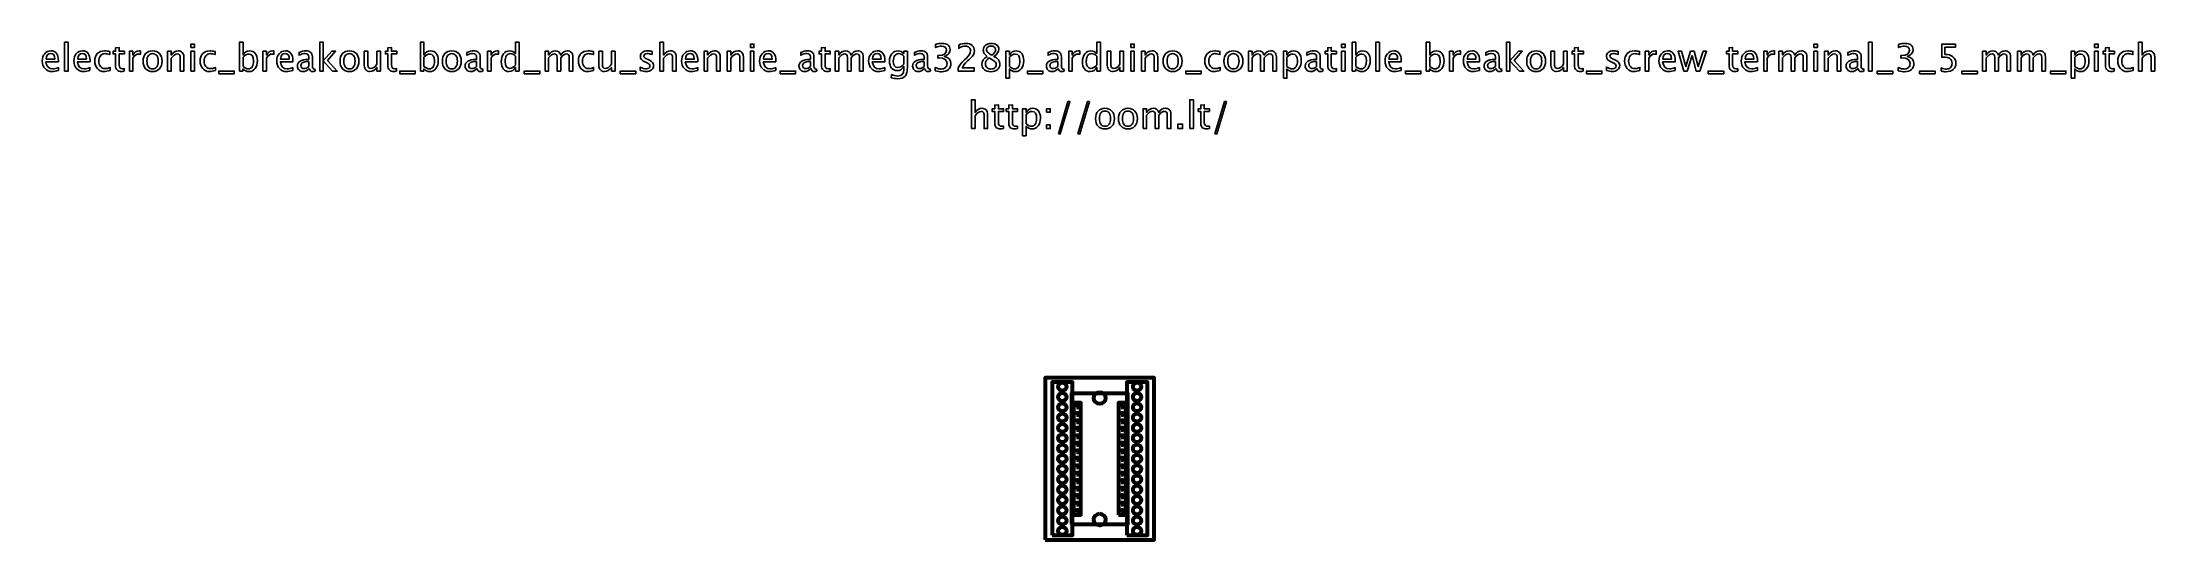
# Model space of a CAD drawing. Header units: centimetres. Extents: x -35.9 to 35.9, y -2.8 to 14.1.
import ezdxf

# ---------------------------------------------------------------- set-up
doc = ezdxf.new("R2010")
doc.units = ezdxf.units.CM
doc.header["$MEASUREMENT"] = 0
doc.layers.add('Layer 1', color=7, linetype='Continuous')

msp = doc.modelspace()

# ---------------------------------------------------------------- linework, layer by layer
at = {"layer": 'Layer 1', "lineweight": 53}
for points in [[(-1.85, -2.75), (1.85, -2.75), (1.85, 2.75), (-1.85, 2.75), (-1.85, -2.75)], [(-1.62, -2.6), (-0.92, -2.6), (-0.92, 2.6), (-1.62, 2.6), (-1.62, -2.6)], [(-0.9525, -2.2225), (0.9525, -2.2225), (0.9525, 2.2225), (-0.9525, 2.2225), (-0.9525, -2.2225)], [(0.92, -2.6), (1.62, -2.6), (1.62, 2.6), (0.92, 2.6), (0.92, -2.6)], [(-0.889, -1.905), (-0.635, -1.905), (-0.635, 1.905), (-0.889, 1.905), (-0.889, -1.905)], [(-0.792, 1.748), (-0.732, 1.748), (-0.732, 1.808), (-0.792, 1.808), (-0.792, 1.748)], [(-0.792, 1.494), (-0.732, 1.494), (-0.732, 1.554), (-0.792, 1.554), (-0.792, 1.494)], [(0.635, -1.905), (0.889, -1.905), (0.889, 1.905), (0.635, 1.905), (0.635, -1.905)], [(0.732, 1.748), (0.792, 1.748), (0.792, 1.808), (0.732, 1.808), (0.732, 1.748)], [(0.732, 1.494), (0.792, 1.494), (0.792, 1.554), (0.732, 1.554), (0.732, 1.494)], [(-0.792, 1.24), (-0.732, 1.24), (-0.732, 1.3), (-0.792, 1.3), (-0.792, 1.24)], [(-0.792, 0.986), (-0.732, 0.986), (-0.732, 1.046), (-0.792, 1.046), (-0.792, 0.986)], [(-0.792, 0.732), (-0.732, 0.732), (-0.732, 0.792), (-0.792, 0.792), (-0.792, 0.732)], [(0.732, 1.24), (0.792, 1.24), (0.792, 1.3), (0.732, 1.3), (0.732, 1.24)], [(0.732, 0.986), (0.792, 0.986), (0.792, 1.046), (0.732, 1.046), (0.732, 0.986)], [(0.732, 0.732), (0.792, 0.732), (0.792, 0.792), (0.732, 0.792), (0.732, 0.732)], [(-0.792, 0.478), (-0.732, 0.478), (-0.732, 0.538), (-0.792, 0.538), (-0.792, 0.478)], [(-0.792, 0.224), (-0.732, 0.224), (-0.732, 0.284), (-0.792, 0.284), (-0.792, 0.224)], [(-0.792, -0.03), (-0.732, -0.03), (-0.732, 0.03), (-0.792, 0.03), (-0.792, -0.03)], [(0.732, 0.478), (0.792, 0.478), (0.792, 0.538), (0.732, 0.538), (0.732, 0.478)], [(0.732, 0.224), (0.792, 0.224), (0.792, 0.284), (0.732, 0.284), (0.732, 0.224)], [(0.732, -0.03), (0.792, -0.03), (0.792, 0.03), (0.732, 0.03), (0.732, -0.03)], [(-0.792, -0.284), (-0.732, -0.284), (-0.732, -0.224), (-0.792, -0.224), (-0.792, -0.284)], [(-0.792, -0.538), (-0.732, -0.538), (-0.732, -0.478), (-0.792, -0.478), (-0.792, -0.538)], [(0.732, -0.284), (0.792, -0.284), (0.792, -0.224), (0.732, -0.224), (0.732, -0.284)], [(0.732, -0.538), (0.792, -0.538), (0.792, -0.478), (0.732, -0.478), (0.732, -0.538)], [(-0.792, -0.792), (-0.732, -0.792), (-0.732, -0.732), (-0.792, -0.732), (-0.792, -0.792)], [(-0.792, -1.046), (-0.732, -1.046), (-0.732, -0.986), (-0.792, -0.986), (-0.792, -1.046)], [(-0.792, -1.3), (-0.732, -1.3), (-0.732, -1.24), (-0.792, -1.24), (-0.792, -1.3)], [(0.732, -0.792), (0.792, -0.792), (0.792, -0.732), (0.732, -0.732), (0.732, -0.792)], [(0.732, -1.046), (0.792, -1.046), (0.792, -0.986), (0.732, -0.986), (0.732, -1.046)], [(0.732, -1.3), (0.792, -1.3), (0.792, -1.24), (0.732, -1.24), (0.732, -1.3)], [(-0.792, -1.554), (-0.732, -1.554), (-0.732, -1.494), (-0.792, -1.494), (-0.792, -1.554)], [(-0.792, -1.808), (-0.732, -1.808), (-0.732, -1.748), (-0.792, -1.748), (-0.792, -1.808)], [(0.732, -1.554), (0.792, -1.554), (0.792, -1.494), (0.732, -1.494), (0.732, -1.554)], [(0.732, -1.808), (0.792, -1.808), (0.792, -1.748), (0.732, -1.748), (0.732, -1.808)]]:
    msp.add_lwpolyline(points, close=True, dxfattribs=at)
for centre, major_axis in [((-1.27, 2.45), (0, 0.1375)), ((-1.27, 2.1), (0, 0.1375)), ((0, 2.06375), (0, 0.2)), ((1.27, 2.45), (0, 0.1375)), ((1.27, 2.1), (0, 0.1375)), ((-1.27, 1.75), (0, 0.1375)), ((-1.27, 1.4), (0, 0.1375)), ((1.27, 1.75), (0, 0.1375)), ((1.27, 1.4), (0, 0.1375)), ((-1.27, 1.05), (0, 0.1375)), ((-1.27, 0.7), (0, 0.1375)), ((1.27, 1.05), (0, 0.1375)), ((1.27, 0.7), (0, 0.1375)), ((-1.27, 0.35), (0, 0.1375)), ((-1.27, 0), (0, 0.1375)), ((1.27, 0.35), (0, 0.1375)), ((1.27, 0), (0, 0.1375)), ((-1.27, -0.35), (0, 0.1375)), ((-1.27, -0.7), (0, 0.1375)), ((1.27, -0.35), (0, 0.1375)), ((1.27, -0.7), (0, 0.1375)), ((-1.27, -1.05), (0, 0.1375)), ((-1.27, -1.4), (0, 0.1375)), ((1.27, -1.05), (0, 0.1375)), ((1.27, -1.4), (0, 0.1375)), ((-1.27, -1.75), (0, 0.1375)), ((-1.27, -2.1), (0, 0.1375)), ((0, -2.06375), (0, 0.2)), ((1.27, -1.75), (0, 0.1375)), ((1.27, -2.1), (0, 0.1375)), ((-1.27, -2.45), (0, 0.1375)), ((1.27, -2.45), (0, 0.1375))]:
    msp.add_ellipse(centre, major_axis=major_axis, ratio=1, dxfattribs=at)
at = {"layer": 'Layer 1'}
for points, knots in [([(-35.38546, 13.19203), (-35.46737, 13.16748), (-35.53744, 13.1552), (-35.59586, 13.1552), (-35.59586, 13.1552), (-35.69555, 13.1552), (-35.77662, 13.18822), (-35.83906, 13.25405), (-35.83906, 13.25405), (-35.9015, 13.31988), (-35.93283, 13.40518), (-35.93283, 13.51017), (-35.93283, 13.51017), (-35.93283, 13.61198), (-35.90531, 13.69559), (-35.85007, 13.76099), (-35.85007, 13.76099), (-35.79482, 13.82618), (-35.72413, 13.85878), (-35.63798, 13.85878), (-35.63798, 13.85878), (-35.55649, 13.85878), (-35.49341, 13.82978), (-35.44896, 13.77179), (-35.44896, 13.77179), (-35.40451, 13.71379), (-35.38228, 13.63166), (-35.38228, 13.52519), (-35.38228, 13.52519), (-35.38228, 13.52519), (-35.38292, 13.48794), (-35.38292, 13.48794), (-35.38292, 13.48794), (-35.38292, 13.48794), (-35.80837, 13.48794), (-35.80837, 13.48794), (-35.80837, 13.48794), (-35.79059, 13.32707), (-35.71206, 13.24664), (-35.573, 13.24664), (-35.573, 13.24664), (-35.52198, 13.24664), (-35.45954, 13.26103), (-35.38546, 13.28982), (-35.38546, 13.28982), (-35.38546, 13.28982), (-35.38546, 13.19203), (-35.38546, 13.19203)], [0, 0, 0, 0, 0.07692308, 0.07692308, 0.07692308, 0.07692308, 0.15384615, 0.15384615, 0.15384615, 0.15384615, 0.23076923, 0.23076923, 0.23076923, 0.23076923, 0.30769231, 0.30769231, 0.30769231, 0.30769231, 0.38461538, 0.38461538, 0.38461538, 0.38461538, 0.46153846, 0.46153846, 0.46153846, 0.46153846, 0.53846154, 0.53846154, 0.53846154, 0.53846154, 0.61538462, 0.61538462, 0.61538462, 0.61538462, 0.69230769, 0.69230769, 0.69230769, 0.69230769, 0.76923077, 0.76923077, 0.76923077, 0.76923077, 0.84615385, 0.84615385, 0.84615385, 0.84615385, 1, 1, 1, 1]), ([(-35.80202, 13.57938), (-35.80202, 13.57938), (-35.50484, 13.57938), (-35.50484, 13.57938), (-35.50484, 13.57938), (-35.50484, 13.70469), (-35.55162, 13.76734), (-35.64496, 13.76734), (-35.64496, 13.76734), (-35.73894, 13.76734), (-35.79122, 13.70469), (-35.80202, 13.57938)], [0, 0, 0, 0, 0.25, 0.25, 0.25, 0.25, 0.5, 0.5, 0.5, 0.5, 1, 1, 1, 1]), ([(-35.17189, 13.17044), (-35.17189, 13.17044), (-35.17189, 14.14961), (-35.17189, 14.14961), (-35.17189, 14.14961), (-35.17189, 14.14961), (-35.04997, 14.14961), (-35.04997, 14.14961), (-35.04997, 14.14961), (-35.04997, 14.14961), (-35.04997, 13.17044), (-35.04997, 13.17044), (-35.04997, 13.17044), (-35.04997, 13.17044), (-35.17189, 13.17044), (-35.17189, 13.17044)], [0, 0, 0, 0, 0.2, 0.2, 0.2, 0.2, 0.4, 0.4, 0.4, 0.4, 0.6, 0.6, 0.6, 0.6, 1, 1, 1, 1]), ([(-34.31083, 13.19203), (-34.39274, 13.16748), (-34.46281, 13.1552), (-34.52123, 13.1552), (-34.52123, 13.1552), (-34.62092, 13.1552), (-34.70199, 13.18822), (-34.76443, 13.25405), (-34.76443, 13.25405), (-34.82687, 13.31988), (-34.8582, 13.40518), (-34.8582, 13.51017), (-34.8582, 13.51017), (-34.8582, 13.61198), (-34.83068, 13.69559), (-34.77544, 13.76099), (-34.77544, 13.76099), (-34.72019, 13.82618), (-34.6495, 13.85878), (-34.56335, 13.85878), (-34.56335, 13.85878), (-34.48186, 13.85878), (-34.41878, 13.82978), (-34.37433, 13.77179), (-34.37433, 13.77179), (-34.32988, 13.71379), (-34.30765, 13.63166), (-34.30765, 13.52519), (-34.30765, 13.52519), (-34.30765, 13.52519), (-34.30829, 13.48794), (-34.30829, 13.48794), (-34.30829, 13.48794), (-34.30829, 13.48794), (-34.73374, 13.48794), (-34.73374, 13.48794), (-34.73374, 13.48794), (-34.71596, 13.32707), (-34.63743, 13.24664), (-34.49837, 13.24664), (-34.49837, 13.24664), (-34.44735, 13.24664), (-34.38491, 13.26103), (-34.31083, 13.28982), (-34.31083, 13.28982), (-34.31083, 13.28982), (-34.31083, 13.19203), (-34.31083, 13.19203)], [0, 0, 0, 0, 0.07692308, 0.07692308, 0.07692308, 0.07692308, 0.15384615, 0.15384615, 0.15384615, 0.15384615, 0.23076923, 0.23076923, 0.23076923, 0.23076923, 0.30769231, 0.30769231, 0.30769231, 0.30769231, 0.38461538, 0.38461538, 0.38461538, 0.38461538, 0.46153846, 0.46153846, 0.46153846, 0.46153846, 0.53846154, 0.53846154, 0.53846154, 0.53846154, 0.61538462, 0.61538462, 0.61538462, 0.61538462, 0.69230769, 0.69230769, 0.69230769, 0.69230769, 0.76923077, 0.76923077, 0.76923077, 0.76923077, 0.84615385, 0.84615385, 0.84615385, 0.84615385, 1, 1, 1, 1]), ([(-34.72739, 13.57938), (-34.72739, 13.57938), (-34.43021, 13.57938), (-34.43021, 13.57938), (-34.43021, 13.57938), (-34.43021, 13.70469), (-34.47699, 13.76734), (-34.57033, 13.76734), (-34.57033, 13.76734), (-34.66431, 13.76734), (-34.71659, 13.70469), (-34.72739, 13.57938)], [0, 0, 0, 0, 0.25, 0.25, 0.25, 0.25, 0.5, 0.5, 0.5, 0.5, 1, 1, 1, 1]), ([(-33.6299, 13.19076), (-33.70885, 13.16705), (-33.77701, 13.1552), (-33.83437, 13.1552), (-33.83437, 13.1552), (-33.92539, 13.1552), (-34.00074, 13.18886), (-34.06064, 13.25595), (-34.06064, 13.25595), (-34.12054, 13.32326), (-34.1506, 13.40814), (-34.1506, 13.51038), (-34.1506, 13.51038), (-34.1506, 13.6196), (-34.12097, 13.7049), (-34.0617, 13.76586), (-34.0617, 13.76586), (-34.00243, 13.82703), (-33.91967, 13.85751), (-33.81341, 13.85751), (-33.81341, 13.85751), (-33.76113, 13.85751), (-33.70229, 13.85031), (-33.63752, 13.83592), (-33.63752, 13.83592), (-33.63752, 13.83592), (-33.63752, 13.73305), (-33.63752, 13.73305), (-33.63752, 13.73305), (-33.70631, 13.75337), (-33.7624, 13.76353), (-33.80558, 13.76353), (-33.80558, 13.76353), (-33.86824, 13.76353), (-33.9184, 13.74004), (-33.95587, 13.69326), (-33.95587, 13.69326), (-33.99333, 13.64648), (-34.01217, 13.58404), (-34.01217, 13.50614), (-34.01217, 13.50614), (-34.01217, 13.43058), (-33.9927, 13.36962), (-33.95396, 13.32284), (-33.95396, 13.32284), (-33.91523, 13.27627), (-33.86464, 13.25299), (-33.80177, 13.25299), (-33.80177, 13.25299), (-33.7461, 13.25299), (-33.68895, 13.26738), (-33.6299, 13.29617), (-33.6299, 13.29617), (-33.6299, 13.29617), (-33.6299, 13.19076), (-33.6299, 13.19076)], [0, 0, 0, 0, 0.06666667, 0.06666667, 0.06666667, 0.06666667, 0.13333333, 0.13333333, 0.13333333, 0.13333333, 0.2, 0.2, 0.2, 0.2, 0.26666667, 0.26666667, 0.26666667, 0.26666667, 0.33333333, 0.33333333, 0.33333333, 0.33333333, 0.4, 0.4, 0.4, 0.4, 0.46666667, 0.46666667, 0.46666667, 0.46666667, 0.53333333, 0.53333333, 0.53333333, 0.53333333, 0.6, 0.6, 0.6, 0.6, 0.66666667, 0.66666667, 0.66666667, 0.66666667, 0.73333333, 0.73333333, 0.73333333, 0.73333333, 0.8, 0.8, 0.8, 0.8, 0.86666667, 0.86666667, 0.86666667, 0.86666667, 1, 1, 1, 1]), ([(-33.14582, 13.17065), (-33.1835, 13.16028), (-33.2163, 13.1552), (-33.24403, 13.1552), (-33.24403, 13.1552), (-33.30626, 13.1552), (-33.35473, 13.17298), (-33.38945, 13.20854), (-33.38945, 13.20854), (-33.42437, 13.2441), (-33.44173, 13.29342), (-33.44173, 13.35671), (-33.44173, 13.35671), (-33.44173, 13.35671), (-33.44173, 13.7521), (-33.44173, 13.7521), (-33.44173, 13.7521), (-33.44173, 13.7521), (-33.52597, 13.7521), (-33.52597, 13.7521), (-33.52597, 13.7521), (-33.52597, 13.7521), (-33.52597, 13.84354), (-33.52597, 13.84354), (-33.52597, 13.84354), (-33.52597, 13.84354), (-33.44173, 13.84354), (-33.44173, 13.84354), (-33.44173, 13.84354), (-33.44173, 13.84354), (-33.44173, 13.96525), (-33.44173, 13.96525), (-33.44173, 13.96525), (-33.44173, 13.96525), (-33.31981, 13.97689), (-33.31981, 13.97689), (-33.31981, 13.97689), (-33.31981, 13.97689), (-33.31981, 13.84354), (-33.31981, 13.84354), (-33.31981, 13.84354), (-33.31981, 13.84354), (-33.14328, 13.84354), (-33.14328, 13.84354), (-33.14328, 13.84354), (-33.14328, 13.84354), (-33.14328, 13.7521), (-33.14328, 13.7521), (-33.14328, 13.7521), (-33.14328, 13.7521), (-33.31981, 13.7521), (-33.31981, 13.7521), (-33.31981, 13.7521), (-33.31981, 13.7521), (-33.31981, 13.37872), (-33.31981, 13.37872), (-33.31981, 13.37872), (-33.31981, 13.29067), (-33.2815, 13.24664), (-33.20509, 13.24664), (-33.20509, 13.24664), (-33.18879, 13.24664), (-33.1691, 13.24939), (-33.14582, 13.25468), (-33.14582, 13.25468), (-33.14582, 13.25468), (-33.14582, 13.17065), (-33.14582, 13.17065)], [0, 0, 0, 0, 0.05555556, 0.05555556, 0.05555556, 0.05555556, 0.11111111, 0.11111111, 0.11111111, 0.11111111, 0.16666667, 0.16666667, 0.16666667, 0.16666667, 0.22222222, 0.22222222, 0.22222222, 0.22222222, 0.27777778, 0.27777778, 0.27777778, 0.27777778, 0.33333333, 0.33333333, 0.33333333, 0.33333333, 0.38888889, 0.38888889, 0.38888889, 0.38888889, 0.44444444, 0.44444444, 0.44444444, 0.44444444, 0.5, 0.5, 0.5, 0.5, 0.55555556, 0.55555556, 0.55555556, 0.55555556, 0.61111111, 0.61111111, 0.61111111, 0.61111111, 0.66666667, 0.66666667, 0.66666667, 0.66666667, 0.72222222, 0.72222222, 0.72222222, 0.72222222, 0.77777778, 0.77777778, 0.77777778, 0.77777778, 0.83333333, 0.83333333, 0.83333333, 0.83333333, 0.88888889, 0.88888889, 0.88888889, 0.88888889, 1, 1, 1, 1]), ([(-32.97183, 13.17044), (-32.97183, 13.17044), (-32.97183, 13.84354), (-32.97183, 13.84354), (-32.97183, 13.84354), (-32.97183, 13.84354), (-32.84991, 13.84354), (-32.84991, 13.84354), (-32.84991, 13.84354), (-32.84991, 13.84354), (-32.84991, 13.71633), (-32.84991, 13.71633), (-32.84991, 13.71633), (-32.80144, 13.81052), (-32.73116, 13.85751), (-32.63888, 13.85751), (-32.63888, 13.85751), (-32.62639, 13.85751), (-32.61327, 13.85645), (-32.59972, 13.85434), (-32.59972, 13.85434), (-32.59972, 13.85434), (-32.59972, 13.74025), (-32.59972, 13.74025), (-32.59972, 13.74025), (-32.62089, 13.74723), (-32.63951, 13.75083), (-32.6556, 13.75083), (-32.6556, 13.75083), (-32.73307, 13.75083), (-32.79784, 13.70511), (-32.84991, 13.61346), (-32.84991, 13.61346), (-32.84991, 13.61346), (-32.84991, 13.17044), (-32.84991, 13.17044), (-32.84991, 13.17044), (-32.84991, 13.17044), (-32.97183, 13.17044), (-32.97183, 13.17044)], [0, 0, 0, 0, 0.09090909, 0.09090909, 0.09090909, 0.09090909, 0.18181818, 0.18181818, 0.18181818, 0.18181818, 0.27272727, 0.27272727, 0.27272727, 0.27272727, 0.36363636, 0.36363636, 0.36363636, 0.36363636, 0.45454545, 0.45454545, 0.45454545, 0.45454545, 0.54545455, 0.54545455, 0.54545455, 0.54545455, 0.63636364, 0.63636364, 0.63636364, 0.63636364, 0.72727273, 0.72727273, 0.72727273, 0.72727273, 0.81818182, 0.81818182, 0.81818182, 0.81818182, 1, 1, 1, 1]), ([(-32.18422, 13.1552), (-32.28307, 13.1552), (-32.36138, 13.18674), (-32.41896, 13.24982), (-32.41896, 13.24982), (-32.47674, 13.31289), (-32.50553, 13.39862), (-32.50553, 13.50678), (-32.50553, 13.50678), (-32.50553, 13.61473), (-32.47674, 13.70024), (-32.41896, 13.76311), (-32.41896, 13.76311), (-32.36138, 13.82597), (-32.28307, 13.85751), (-32.18422, 13.85751), (-32.18422, 13.85751), (-32.08537, 13.85751), (-32.00705, 13.82597), (-31.94948, 13.76311), (-31.94948, 13.76311), (-31.8917, 13.70024), (-31.86291, 13.61473), (-31.86291, 13.50678), (-31.86291, 13.50678), (-31.86291, 13.39862), (-31.8917, 13.31289), (-31.94948, 13.24982), (-31.94948, 13.24982), (-32.00705, 13.18674), (-32.08537, 13.1552), (-32.18422, 13.1552)], [0, 0, 0, 0, 0.11111111, 0.11111111, 0.11111111, 0.11111111, 0.22222222, 0.22222222, 0.22222222, 0.22222222, 0.33333333, 0.33333333, 0.33333333, 0.33333333, 0.44444444, 0.44444444, 0.44444444, 0.44444444, 0.55555556, 0.55555556, 0.55555556, 0.55555556, 0.66666667, 0.66666667, 0.66666667, 0.66666667, 0.77777778, 0.77777778, 0.77777778, 0.77777778, 1, 1, 1, 1]), ([(-32.18443, 13.24664), (-32.12411, 13.24664), (-32.07712, 13.26929), (-32.04367, 13.3148), (-32.04367, 13.3148), (-32.01044, 13.36009), (-31.99372, 13.42423), (-31.99372, 13.50678), (-31.99372, 13.50678), (-31.99372, 13.58912), (-32.01044, 13.65304), (-32.04367, 13.69834), (-32.04367, 13.69834), (-32.07712, 13.74342), (-32.12411, 13.76607), (-32.18443, 13.76607), (-32.18443, 13.76607), (-32.24497, 13.76607), (-32.29196, 13.74342), (-32.32498, 13.69834), (-32.32498, 13.69834), (-32.35821, 13.65304), (-32.37472, 13.58912), (-32.37472, 13.50678), (-32.37472, 13.50678), (-32.37472, 13.42423), (-32.35821, 13.36009), (-32.32498, 13.3148), (-32.32498, 13.3148), (-32.29196, 13.26929), (-32.24497, 13.24664), (-32.18443, 13.24664)], [0, 0, 0, 0, 0.11111111, 0.11111111, 0.11111111, 0.11111111, 0.22222222, 0.22222222, 0.22222222, 0.22222222, 0.33333333, 0.33333333, 0.33333333, 0.33333333, 0.44444444, 0.44444444, 0.44444444, 0.44444444, 0.55555556, 0.55555556, 0.55555556, 0.55555556, 0.66666667, 0.66666667, 0.66666667, 0.66666667, 0.77777778, 0.77777778, 0.77777778, 0.77777778, 1, 1, 1, 1]), ([(-31.67199, 13.17044), (-31.67199, 13.17044), (-31.67199, 13.84354), (-31.67199, 13.84354), (-31.67199, 13.84354), (-31.67199, 13.84354), (-31.55007, 13.84354), (-31.55007, 13.84354), (-31.55007, 13.84354), (-31.55007, 13.84354), (-31.55007, 13.71633), (-31.55007, 13.71633), (-31.55007, 13.71633), (-31.48551, 13.81052), (-31.40635, 13.85751), (-31.31279, 13.85751), (-31.31279, 13.85751), (-31.25395, 13.85751), (-31.20717, 13.8391), (-31.17267, 13.80205), (-31.17267, 13.80205), (-31.13817, 13.76522), (-31.12081, 13.71548), (-31.12081, 13.65325), (-31.12081, 13.65325), (-31.12081, 13.65325), (-31.12081, 13.17044), (-31.12081, 13.17044), (-31.12081, 13.17044), (-31.12081, 13.17044), (-31.24273, 13.17044), (-31.24273, 13.17044), (-31.24273, 13.17044), (-31.24273, 13.17044), (-31.24273, 13.61346), (-31.24273, 13.61346), (-31.24273, 13.61346), (-31.24273, 13.66341), (-31.25014, 13.69897), (-31.26474, 13.72014), (-31.26474, 13.72014), (-31.27956, 13.74152), (-31.3039, 13.7521), (-31.33798, 13.7521), (-31.33798, 13.7521), (-31.41291, 13.7521), (-31.48361, 13.70321), (-31.55007, 13.60542), (-31.55007, 13.60542), (-31.55007, 13.60542), (-31.55007, 13.17044), (-31.55007, 13.17044), (-31.55007, 13.17044), (-31.55007, 13.17044), (-31.67199, 13.17044), (-31.67199, 13.17044)], [0, 0, 0, 0, 0.06666667, 0.06666667, 0.06666667, 0.06666667, 0.13333333, 0.13333333, 0.13333333, 0.13333333, 0.2, 0.2, 0.2, 0.2, 0.26666667, 0.26666667, 0.26666667, 0.26666667, 0.33333333, 0.33333333, 0.33333333, 0.33333333, 0.4, 0.4, 0.4, 0.4, 0.46666667, 0.46666667, 0.46666667, 0.46666667, 0.53333333, 0.53333333, 0.53333333, 0.53333333, 0.6, 0.6, 0.6, 0.6, 0.66666667, 0.66666667, 0.66666667, 0.66666667, 0.73333333, 0.73333333, 0.73333333, 0.73333333, 0.8, 0.8, 0.8, 0.8, 0.86666667, 0.86666667, 0.86666667, 0.86666667, 1, 1, 1, 1]), ([(-30.88374, 13.96673), (-30.88374, 13.96673), (-30.88374, 14.08865), (-30.88374, 14.08865), (-30.88374, 14.08865), (-30.88374, 14.08865), (-30.76182, 14.08865), (-30.76182, 14.08865), (-30.76182, 14.08865), (-30.76182, 14.08865), (-30.76182, 13.96673), (-30.76182, 13.96673), (-30.76182, 13.96673), (-30.76182, 13.96673), (-30.88374, 13.96673), (-30.88374, 13.96673)], [0, 0, 0, 0, 0.2, 0.2, 0.2, 0.2, 0.4, 0.4, 0.4, 0.4, 0.6, 0.6, 0.6, 0.6, 1, 1, 1, 1]), ([(-30.88374, 13.17044), (-30.88374, 13.17044), (-30.88374, 13.84354), (-30.88374, 13.84354), (-30.88374, 13.84354), (-30.88374, 13.84354), (-30.76182, 13.84354), (-30.76182, 13.84354), (-30.76182, 13.84354), (-30.76182, 13.84354), (-30.76182, 13.17044), (-30.76182, 13.17044), (-30.76182, 13.17044), (-30.76182, 13.17044), (-30.88374, 13.17044), (-30.88374, 13.17044)], [0, 0, 0, 0, 0.2, 0.2, 0.2, 0.2, 0.4, 0.4, 0.4, 0.4, 0.6, 0.6, 0.6, 0.6, 1, 1, 1, 1]), ([(-30.04935, 13.19076), (-30.1283, 13.16705), (-30.19646, 13.1552), (-30.25382, 13.1552), (-30.25382, 13.1552), (-30.34484, 13.1552), (-30.42019, 13.18886), (-30.48009, 13.25595), (-30.48009, 13.25595), (-30.53999, 13.32326), (-30.57005, 13.40814), (-30.57005, 13.51038), (-30.57005, 13.51038), (-30.57005, 13.6196), (-30.54042, 13.7049), (-30.48115, 13.76586), (-30.48115, 13.76586), (-30.42188, 13.82703), (-30.33912, 13.85751), (-30.23286, 13.85751), (-30.23286, 13.85751), (-30.18058, 13.85751), (-30.12174, 13.85031), (-30.05697, 13.83592), (-30.05697, 13.83592), (-30.05697, 13.83592), (-30.05697, 13.73305), (-30.05697, 13.73305), (-30.05697, 13.73305), (-30.12576, 13.75337), (-30.18185, 13.76353), (-30.22503, 13.76353), (-30.22503, 13.76353), (-30.28769, 13.76353), (-30.33785, 13.74004), (-30.37532, 13.69326), (-30.37532, 13.69326), (-30.41278, 13.64648), (-30.43162, 13.58404), (-30.43162, 13.50614), (-30.43162, 13.50614), (-30.43162, 13.43058), (-30.41215, 13.36962), (-30.37341, 13.32284), (-30.37341, 13.32284), (-30.33468, 13.27627), (-30.28409, 13.25299), (-30.22122, 13.25299), (-30.22122, 13.25299), (-30.16555, 13.25299), (-30.1084, 13.26738), (-30.04935, 13.29617), (-30.04935, 13.29617), (-30.04935, 13.29617), (-30.04935, 13.19076), (-30.04935, 13.19076)], [0, 0, 0, 0, 0.06666667, 0.06666667, 0.06666667, 0.06666667, 0.13333333, 0.13333333, 0.13333333, 0.13333333, 0.2, 0.2, 0.2, 0.2, 0.26666667, 0.26666667, 0.26666667, 0.26666667, 0.33333333, 0.33333333, 0.33333333, 0.33333333, 0.4, 0.4, 0.4, 0.4, 0.46666667, 0.46666667, 0.46666667, 0.46666667, 0.53333333, 0.53333333, 0.53333333, 0.53333333, 0.6, 0.6, 0.6, 0.6, 0.66666667, 0.66666667, 0.66666667, 0.66666667, 0.73333333, 0.73333333, 0.73333333, 0.73333333, 0.8, 0.8, 0.8, 0.8, 0.86666667, 0.86666667, 0.86666667, 0.86666667, 1, 1, 1, 1]), ([(-29.23126, 13.16282), (-29.23126, 13.16282), (-29.23126, 14.14961), (-29.23126, 14.14961), (-29.23126, 14.14961), (-29.23126, 14.14961), (-29.10934, 14.14961), (-29.10934, 14.14961), (-29.10934, 14.14961), (-29.10934, 14.14961), (-29.10934, 13.71633), (-29.10934, 13.71633), (-29.10934, 13.71633), (-29.05939, 13.81052), (-28.98424, 13.85751), (-28.88413, 13.85751), (-28.88413, 13.85751), (-28.80306, 13.85751), (-28.73935, 13.82809), (-28.69278, 13.76903), (-28.69278, 13.76903), (-28.64621, 13.70998), (-28.62293, 13.62933), (-28.62293, 13.5271), (-28.62293, 13.5271), (-28.62293, 13.41576), (-28.64939, 13.3258), (-28.70209, 13.25765), (-28.70209, 13.25765), (-28.7548, 13.18928), (-28.82422, 13.1552), (-28.91016, 13.1552), (-28.91016, 13.1552), (-28.98996, 13.1552), (-29.05642, 13.18568), (-29.10934, 13.24685), (-29.10934, 13.24685), (-29.10934, 13.24685), (-29.12416, 13.16282), (-29.12416, 13.16282), (-29.12416, 13.16282), (-29.12416, 13.16282), (-29.23126, 13.16282), (-29.23126, 13.16282)], [0, 0, 0, 0, 0.08333333, 0.08333333, 0.08333333, 0.08333333, 0.16666667, 0.16666667, 0.16666667, 0.16666667, 0.25, 0.25, 0.25, 0.25, 0.33333333, 0.33333333, 0.33333333, 0.33333333, 0.41666667, 0.41666667, 0.41666667, 0.41666667, 0.5, 0.5, 0.5, 0.5, 0.58333333, 0.58333333, 0.58333333, 0.58333333, 0.66666667, 0.66666667, 0.66666667, 0.66666667, 0.75, 0.75, 0.75, 0.75, 0.83333333, 0.83333333, 0.83333333, 0.83333333, 1, 1, 1, 1]), ([(-29.10934, 13.33088), (-29.04647, 13.27479), (-28.98657, 13.24664), (-28.92963, 13.24664), (-28.92963, 13.24664), (-28.87354, 13.24664), (-28.83015, 13.27014), (-28.79967, 13.31691), (-28.79967, 13.31691), (-28.76898, 13.36369), (-28.75374, 13.42952), (-28.75374, 13.51461), (-28.75374, 13.51461), (-28.75374, 13.67209), (-28.80581, 13.75083), (-28.90995, 13.75083), (-28.90995, 13.75083), (-28.97811, 13.75083), (-29.04457, 13.714), (-29.10934, 13.64013), (-29.10934, 13.64013), (-29.10934, 13.64013), (-29.10934, 13.33088), (-29.10934, 13.33088)], [0, 0, 0, 0, 0.14285714, 0.14285714, 0.14285714, 0.14285714, 0.28571429, 0.28571429, 0.28571429, 0.28571429, 0.42857143, 0.42857143, 0.42857143, 0.42857143, 0.57142857, 0.57142857, 0.57142857, 0.57142857, 0.71428571, 0.71428571, 0.71428571, 0.71428571, 1, 1, 1, 1]), ([(-28.43201, 13.17044), (-28.43201, 13.17044), (-28.43201, 13.84354), (-28.43201, 13.84354), (-28.43201, 13.84354), (-28.43201, 13.84354), (-28.31009, 13.84354), (-28.31009, 13.84354), (-28.31009, 13.84354), (-28.31009, 13.84354), (-28.31009, 13.71633), (-28.31009, 13.71633), (-28.31009, 13.71633), (-28.26162, 13.81052), (-28.19134, 13.85751), (-28.09906, 13.85751), (-28.09906, 13.85751), (-28.08657, 13.85751), (-28.07345, 13.85645), (-28.0599, 13.85434), (-28.0599, 13.85434), (-28.0599, 13.85434), (-28.0599, 13.74025), (-28.0599, 13.74025), (-28.0599, 13.74025), (-28.08107, 13.74723), (-28.09969, 13.75083), (-28.11578, 13.75083), (-28.11578, 13.75083), (-28.19325, 13.75083), (-28.25802, 13.70511), (-28.31009, 13.61346), (-28.31009, 13.61346), (-28.31009, 13.61346), (-28.31009, 13.17044), (-28.31009, 13.17044), (-28.31009, 13.17044), (-28.31009, 13.17044), (-28.43201, 13.17044), (-28.43201, 13.17044)], [0, 0, 0, 0, 0.09090909, 0.09090909, 0.09090909, 0.09090909, 0.18181818, 0.18181818, 0.18181818, 0.18181818, 0.27272727, 0.27272727, 0.27272727, 0.27272727, 0.36363636, 0.36363636, 0.36363636, 0.36363636, 0.45454545, 0.45454545, 0.45454545, 0.45454545, 0.54545455, 0.54545455, 0.54545455, 0.54545455, 0.63636364, 0.63636364, 0.63636364, 0.63636364, 0.72727273, 0.72727273, 0.72727273, 0.72727273, 0.81818182, 0.81818182, 0.81818182, 0.81818182, 1, 1, 1, 1]), ([(-27.41834, 13.19203), (-27.50025, 13.16748), (-27.57032, 13.1552), (-27.62874, 13.1552), (-27.62874, 13.1552), (-27.72843, 13.1552), (-27.8095, 13.18822), (-27.87194, 13.25405), (-27.87194, 13.25405), (-27.93438, 13.31988), (-27.96571, 13.40518), (-27.96571, 13.51017), (-27.96571, 13.51017), (-27.96571, 13.61198), (-27.93819, 13.69559), (-27.88295, 13.76099), (-27.88295, 13.76099), (-27.8277, 13.82618), (-27.75701, 13.85878), (-27.67086, 13.85878), (-27.67086, 13.85878), (-27.58937, 13.85878), (-27.52629, 13.82978), (-27.48184, 13.77179), (-27.48184, 13.77179), (-27.43739, 13.71379), (-27.41516, 13.63166), (-27.41516, 13.52519), (-27.41516, 13.52519), (-27.41516, 13.52519), (-27.4158, 13.48794), (-27.4158, 13.48794), (-27.4158, 13.48794), (-27.4158, 13.48794), (-27.84125, 13.48794), (-27.84125, 13.48794), (-27.84125, 13.48794), (-27.82347, 13.32707), (-27.74494, 13.24664), (-27.60588, 13.24664), (-27.60588, 13.24664), (-27.55486, 13.24664), (-27.49242, 13.26103), (-27.41834, 13.28982), (-27.41834, 13.28982), (-27.41834, 13.28982), (-27.41834, 13.19203), (-27.41834, 13.19203)], [0, 0, 0, 0, 0.07692308, 0.07692308, 0.07692308, 0.07692308, 0.15384615, 0.15384615, 0.15384615, 0.15384615, 0.23076923, 0.23076923, 0.23076923, 0.23076923, 0.30769231, 0.30769231, 0.30769231, 0.30769231, 0.38461538, 0.38461538, 0.38461538, 0.38461538, 0.46153846, 0.46153846, 0.46153846, 0.46153846, 0.53846154, 0.53846154, 0.53846154, 0.53846154, 0.61538462, 0.61538462, 0.61538462, 0.61538462, 0.69230769, 0.69230769, 0.69230769, 0.69230769, 0.76923077, 0.76923077, 0.76923077, 0.76923077, 0.84615385, 0.84615385, 0.84615385, 0.84615385, 1, 1, 1, 1]), ([(-27.8349, 13.57938), (-27.8349, 13.57938), (-27.53772, 13.57938), (-27.53772, 13.57938), (-27.53772, 13.57938), (-27.53772, 13.70469), (-27.5845, 13.76734), (-27.67784, 13.76734), (-27.67784, 13.76734), (-27.77182, 13.76734), (-27.8241, 13.70469), (-27.8349, 13.57938)], [0, 0, 0, 0, 0.25, 0.25, 0.25, 0.25, 0.5, 0.5, 0.5, 0.5, 1, 1, 1, 1]), ([(-26.85785, 13.25617), (-26.93108, 13.18886), (-27.00157, 13.1552), (-27.0693, 13.1552), (-27.0693, 13.1552), (-27.12497, 13.1552), (-27.17133, 13.17256), (-27.20794, 13.20748), (-27.20794, 13.20748), (-27.24477, 13.24241), (-27.26319, 13.28643), (-27.26319, 13.33956), (-27.26319, 13.33956), (-27.26319, 13.41301), (-27.23229, 13.46953), (-27.17048, 13.5089), (-27.17048, 13.5089), (-27.10867, 13.54827), (-27.01998, 13.56795), (-26.90441, 13.56795), (-26.90441, 13.56795), (-26.90441, 13.56795), (-26.87584, 13.56795), (-26.87584, 13.56795), (-26.87584, 13.56795), (-26.87584, 13.56795), (-26.87584, 13.64902), (-26.87584, 13.64902), (-26.87584, 13.64902), (-26.87584, 13.72712), (-26.91648, 13.76607), (-26.99797, 13.76607), (-26.99797, 13.76607), (-27.06105, 13.76607), (-27.13005, 13.74617), (-27.20477, 13.70638), (-27.20477, 13.70638), (-27.20477, 13.70638), (-27.20477, 13.80671), (-27.20477, 13.80671), (-27.20477, 13.80671), (-27.12264, 13.84058), (-27.04517, 13.85751), (-26.97257, 13.85751), (-26.97257, 13.85751), (-26.89785, 13.85751), (-26.84261, 13.84058), (-26.80726, 13.8065), (-26.80726, 13.8065), (-26.7717, 13.77242), (-26.75392, 13.71993), (-26.75392, 13.64902), (-26.75392, 13.64902), (-26.75392, 13.64902), (-26.75392, 13.34485), (-26.75392, 13.34485), (-26.75392, 13.34485), (-26.75392, 13.27522), (-26.73254, 13.24029), (-26.68957, 13.24029), (-26.68957, 13.24029), (-26.68428, 13.24029), (-26.67645, 13.24114), (-26.66608, 13.24283), (-26.66608, 13.24283), (-26.66608, 13.24283), (-26.6574, 13.1751), (-26.6574, 13.1751), (-26.6574, 13.1751), (-26.68513, 13.16176), (-26.71561, 13.1552), (-26.74905, 13.1552), (-26.74905, 13.1552), (-26.80599, 13.1552), (-26.84218, 13.18886), (-26.85785, 13.25617)], [0, 0, 0, 0, 0.05, 0.05, 0.05, 0.05, 0.1, 0.1, 0.1, 0.1, 0.15, 0.15, 0.15, 0.15, 0.2, 0.2, 0.2, 0.2, 0.25, 0.25, 0.25, 0.25, 0.3, 0.3, 0.3, 0.3, 0.35, 0.35, 0.35, 0.35, 0.4, 0.4, 0.4, 0.4, 0.45, 0.45, 0.45, 0.45, 0.5, 0.5, 0.5, 0.5, 0.55, 0.55, 0.55, 0.55, 0.6, 0.6, 0.6, 0.6, 0.65, 0.65, 0.65, 0.65, 0.7, 0.7, 0.7, 0.7, 0.75, 0.75, 0.75, 0.75, 0.8, 0.8, 0.8, 0.8, 0.85, 0.85, 0.85, 0.85, 0.9, 0.9, 0.9, 0.9, 1, 1, 1, 1]), ([(-26.50352, 13.17044), (-26.50352, 13.17044), (-26.50352, 14.14961), (-26.50352, 14.14961), (-26.50352, 14.14961), (-26.50352, 14.14961), (-26.3816, 14.14961), (-26.3816, 14.14961), (-26.3816, 14.14961), (-26.3816, 14.14961), (-26.3816, 13.51694), (-26.3816, 13.51694), (-26.3816, 13.51694), (-26.3816, 13.51694), (-26.09585, 13.84354), (-26.09585, 13.84354), (-26.09585, 13.84354), (-26.09585, 13.84354), (-25.96419, 13.84354), (-25.96419, 13.84354), (-25.96419, 13.84354), (-25.96419, 13.84354), (-26.23724, 13.52943), (-26.23724, 13.52943), (-26.23724, 13.52943), (-26.23724, 13.52943), (-25.90704, 13.17044), (-25.90704, 13.17044), (-25.90704, 13.17044), (-25.90704, 13.17044), (-26.0641, 13.17044), (-26.0641, 13.17044), (-26.0641, 13.17044), (-26.0641, 13.17044), (-26.3816, 13.51567), (-26.3816, 13.51567), (-26.3816, 13.51567), (-26.3816, 13.51567), (-26.3816, 13.17044), (-26.3816, 13.17044), (-26.3816, 13.17044), (-26.3816, 13.17044), (-26.50352, 13.17044), (-26.50352, 13.17044)], [0, 0, 0, 0, 0.08333333, 0.08333333, 0.08333333, 0.08333333, 0.16666667, 0.16666667, 0.16666667, 0.16666667, 0.25, 0.25, 0.25, 0.25, 0.33333333, 0.33333333, 0.33333333, 0.33333333, 0.41666667, 0.41666667, 0.41666667, 0.41666667, 0.5, 0.5, 0.5, 0.5, 0.58333333, 0.58333333, 0.58333333, 0.58333333, 0.66666667, 0.66666667, 0.66666667, 0.66666667, 0.75, 0.75, 0.75, 0.75, 0.83333333, 0.83333333, 0.83333333, 0.83333333, 1, 1, 1, 1]), ([(-25.49323, 13.1552), (-25.59208, 13.1552), (-25.67039, 13.18674), (-25.72797, 13.24982), (-25.72797, 13.24982), (-25.78575, 13.31289), (-25.81454, 13.39862), (-25.81454, 13.50678), (-25.81454, 13.50678), (-25.81454, 13.61473), (-25.78575, 13.70024), (-25.72797, 13.76311), (-25.72797, 13.76311), (-25.67039, 13.82597), (-25.59208, 13.85751), (-25.49323, 13.85751), (-25.49323, 13.85751), (-25.39438, 13.85751), (-25.31606, 13.82597), (-25.25849, 13.76311), (-25.25849, 13.76311), (-25.20071, 13.70024), (-25.17192, 13.61473), (-25.17192, 13.50678), (-25.17192, 13.50678), (-25.17192, 13.39862), (-25.20071, 13.31289), (-25.25849, 13.24982), (-25.25849, 13.24982), (-25.31606, 13.18674), (-25.39438, 13.1552), (-25.49323, 13.1552)], [0, 0, 0, 0, 0.11111111, 0.11111111, 0.11111111, 0.11111111, 0.22222222, 0.22222222, 0.22222222, 0.22222222, 0.33333333, 0.33333333, 0.33333333, 0.33333333, 0.44444444, 0.44444444, 0.44444444, 0.44444444, 0.55555556, 0.55555556, 0.55555556, 0.55555556, 0.66666667, 0.66666667, 0.66666667, 0.66666667, 0.77777778, 0.77777778, 0.77777778, 0.77777778, 1, 1, 1, 1]), ([(-25.49344, 13.24664), (-25.43312, 13.24664), (-25.38613, 13.26929), (-25.35268, 13.3148), (-25.35268, 13.3148), (-25.31945, 13.36009), (-25.30273, 13.42423), (-25.30273, 13.50678), (-25.30273, 13.50678), (-25.30273, 13.58912), (-25.31945, 13.65304), (-25.35268, 13.69834), (-25.35268, 13.69834), (-25.38613, 13.74342), (-25.43312, 13.76607), (-25.49344, 13.76607), (-25.49344, 13.76607), (-25.55398, 13.76607), (-25.60097, 13.74342), (-25.63399, 13.69834), (-25.63399, 13.69834), (-25.66722, 13.65304), (-25.68373, 13.58912), (-25.68373, 13.50678), (-25.68373, 13.50678), (-25.68373, 13.42423), (-25.66722, 13.36009), (-25.63399, 13.3148), (-25.63399, 13.3148), (-25.60097, 13.26929), (-25.55398, 13.24664), (-25.49344, 13.24664)], [0, 0, 0, 0, 0.11111111, 0.11111111, 0.11111111, 0.11111111, 0.22222222, 0.22222222, 0.22222222, 0.22222222, 0.33333333, 0.33333333, 0.33333333, 0.33333333, 0.44444444, 0.44444444, 0.44444444, 0.44444444, 0.55555556, 0.55555556, 0.55555556, 0.55555556, 0.66666667, 0.66666667, 0.66666667, 0.66666667, 0.77777778, 0.77777778, 0.77777778, 0.77777778, 1, 1, 1, 1]), ([(-24.55936, 13.17044), (-24.55936, 13.17044), (-24.55936, 13.29702), (-24.55936, 13.29702), (-24.55936, 13.29702), (-24.62434, 13.2024), (-24.70329, 13.1552), (-24.796, 13.1552), (-24.796, 13.1552), (-24.85485, 13.1552), (-24.90162, 13.17362), (-24.93634, 13.21066), (-24.93634, 13.21066), (-24.97126, 13.2477), (-24.98862, 13.29744), (-24.98862, 13.36031), (-24.98862, 13.36031), (-24.98862, 13.36031), (-24.98862, 13.84354), (-24.98862, 13.84354), (-24.98862, 13.84354), (-24.98862, 13.84354), (-24.8667, 13.84354), (-24.8667, 13.84354), (-24.8667, 13.84354), (-24.8667, 13.84354), (-24.8667, 13.4001), (-24.8667, 13.4001), (-24.8667, 13.4001), (-24.8667, 13.34951), (-24.85929, 13.31374), (-24.84469, 13.29257), (-24.84469, 13.29257), (-24.82987, 13.27119), (-24.80532, 13.26061), (-24.77081, 13.26061), (-24.77081, 13.26061), (-24.69631, 13.26061), (-24.62561, 13.30951), (-24.55936, 13.40751), (-24.55936, 13.40751), (-24.55936, 13.40751), (-24.55936, 13.84354), (-24.55936, 13.84354), (-24.55936, 13.84354), (-24.55936, 13.84354), (-24.43744, 13.84354), (-24.43744, 13.84354), (-24.43744, 13.84354), (-24.43744, 13.84354), (-24.43744, 13.17044), (-24.43744, 13.17044), (-24.43744, 13.17044), (-24.43744, 13.17044), (-24.55936, 13.17044), (-24.55936, 13.17044)], [0, 0, 0, 0, 0.06666667, 0.06666667, 0.06666667, 0.06666667, 0.13333333, 0.13333333, 0.13333333, 0.13333333, 0.2, 0.2, 0.2, 0.2, 0.26666667, 0.26666667, 0.26666667, 0.26666667, 0.33333333, 0.33333333, 0.33333333, 0.33333333, 0.4, 0.4, 0.4, 0.4, 0.46666667, 0.46666667, 0.46666667, 0.46666667, 0.53333333, 0.53333333, 0.53333333, 0.53333333, 0.6, 0.6, 0.6, 0.6, 0.66666667, 0.66666667, 0.66666667, 0.66666667, 0.73333333, 0.73333333, 0.73333333, 0.73333333, 0.8, 0.8, 0.8, 0.8, 0.86666667, 0.86666667, 0.86666667, 0.86666667, 1, 1, 1, 1]), ([(-23.89176, 13.17065), (-23.92944, 13.16028), (-23.96224, 13.1552), (-23.98997, 13.1552), (-23.98997, 13.1552), (-24.0522, 13.1552), (-24.10067, 13.17298), (-24.13539, 13.20854), (-24.13539, 13.20854), (-24.17031, 13.2441), (-24.18767, 13.29342), (-24.18767, 13.35671), (-24.18767, 13.35671), (-24.18767, 13.35671), (-24.18767, 13.7521), (-24.18767, 13.7521), (-24.18767, 13.7521), (-24.18767, 13.7521), (-24.27191, 13.7521), (-24.27191, 13.7521), (-24.27191, 13.7521), (-24.27191, 13.7521), (-24.27191, 13.84354), (-24.27191, 13.84354), (-24.27191, 13.84354), (-24.27191, 13.84354), (-24.18767, 13.84354), (-24.18767, 13.84354), (-24.18767, 13.84354), (-24.18767, 13.84354), (-24.18767, 13.96525), (-24.18767, 13.96525), (-24.18767, 13.96525), (-24.18767, 13.96525), (-24.06575, 13.97689), (-24.06575, 13.97689), (-24.06575, 13.97689), (-24.06575, 13.97689), (-24.06575, 13.84354), (-24.06575, 13.84354), (-24.06575, 13.84354), (-24.06575, 13.84354), (-23.88922, 13.84354), (-23.88922, 13.84354), (-23.88922, 13.84354), (-23.88922, 13.84354), (-23.88922, 13.7521), (-23.88922, 13.7521), (-23.88922, 13.7521), (-23.88922, 13.7521), (-24.06575, 13.7521), (-24.06575, 13.7521), (-24.06575, 13.7521), (-24.06575, 13.7521), (-24.06575, 13.37872), (-24.06575, 13.37872), (-24.06575, 13.37872), (-24.06575, 13.29067), (-24.02744, 13.24664), (-23.95103, 13.24664), (-23.95103, 13.24664), (-23.93473, 13.24664), (-23.91504, 13.24939), (-23.89176, 13.25468), (-23.89176, 13.25468), (-23.89176, 13.25468), (-23.89176, 13.17065), (-23.89176, 13.17065)], [0, 0, 0, 0, 0.05555556, 0.05555556, 0.05555556, 0.05555556, 0.11111111, 0.11111111, 0.11111111, 0.11111111, 0.16666667, 0.16666667, 0.16666667, 0.16666667, 0.22222222, 0.22222222, 0.22222222, 0.22222222, 0.27777778, 0.27777778, 0.27777778, 0.27777778, 0.33333333, 0.33333333, 0.33333333, 0.33333333, 0.38888889, 0.38888889, 0.38888889, 0.38888889, 0.44444444, 0.44444444, 0.44444444, 0.44444444, 0.5, 0.5, 0.5, 0.5, 0.55555556, 0.55555556, 0.55555556, 0.55555556, 0.61111111, 0.61111111, 0.61111111, 0.61111111, 0.66666667, 0.66666667, 0.66666667, 0.66666667, 0.72222222, 0.72222222, 0.72222222, 0.72222222, 0.77777778, 0.77777778, 0.77777778, 0.77777778, 0.83333333, 0.83333333, 0.83333333, 0.83333333, 0.88888889, 0.88888889, 0.88888889, 0.88888889, 1, 1, 1, 1]), ([(-23.08277, 13.16282), (-23.08277, 13.16282), (-23.08277, 14.14961), (-23.08277, 14.14961), (-23.08277, 14.14961), (-23.08277, 14.14961), (-22.96085, 14.14961), (-22.96085, 14.14961), (-22.96085, 14.14961), (-22.96085, 14.14961), (-22.96085, 13.71633), (-22.96085, 13.71633), (-22.96085, 13.71633), (-22.9109, 13.81052), (-22.83575, 13.85751), (-22.73564, 13.85751), (-22.73564, 13.85751), (-22.65457, 13.85751), (-22.59086, 13.82809), (-22.54429, 13.76903), (-22.54429, 13.76903), (-22.49772, 13.70998), (-22.47444, 13.62933), (-22.47444, 13.5271), (-22.47444, 13.5271), (-22.47444, 13.41576), (-22.5009, 13.3258), (-22.5536, 13.25765), (-22.5536, 13.25765), (-22.60631, 13.18928), (-22.67573, 13.1552), (-22.76167, 13.1552), (-22.76167, 13.1552), (-22.84147, 13.1552), (-22.90793, 13.18568), (-22.96085, 13.24685), (-22.96085, 13.24685), (-22.96085, 13.24685), (-22.97567, 13.16282), (-22.97567, 13.16282), (-22.97567, 13.16282), (-22.97567, 13.16282), (-23.08277, 13.16282), (-23.08277, 13.16282)], [0, 0, 0, 0, 0.08333333, 0.08333333, 0.08333333, 0.08333333, 0.16666667, 0.16666667, 0.16666667, 0.16666667, 0.25, 0.25, 0.25, 0.25, 0.33333333, 0.33333333, 0.33333333, 0.33333333, 0.41666667, 0.41666667, 0.41666667, 0.41666667, 0.5, 0.5, 0.5, 0.5, 0.58333333, 0.58333333, 0.58333333, 0.58333333, 0.66666667, 0.66666667, 0.66666667, 0.66666667, 0.75, 0.75, 0.75, 0.75, 0.83333333, 0.83333333, 0.83333333, 0.83333333, 1, 1, 1, 1]), ([(-22.96085, 13.33088), (-22.89798, 13.27479), (-22.83808, 13.24664), (-22.78114, 13.24664), (-22.78114, 13.24664), (-22.72505, 13.24664), (-22.68166, 13.27014), (-22.65118, 13.31691), (-22.65118, 13.31691), (-22.62049, 13.36369), (-22.60525, 13.42952), (-22.60525, 13.51461), (-22.60525, 13.51461), (-22.60525, 13.67209), (-22.65732, 13.75083), (-22.76146, 13.75083), (-22.76146, 13.75083), (-22.82962, 13.75083), (-22.89608, 13.714), (-22.96085, 13.64013), (-22.96085, 13.64013), (-22.96085, 13.64013), (-22.96085, 13.33088), (-22.96085, 13.33088)], [0, 0, 0, 0, 0.14285714, 0.14285714, 0.14285714, 0.14285714, 0.28571429, 0.28571429, 0.28571429, 0.28571429, 0.42857143, 0.42857143, 0.42857143, 0.42857143, 0.57142857, 0.57142857, 0.57142857, 0.57142857, 0.71428571, 0.71428571, 0.71428571, 0.71428571, 1, 1, 1, 1]), ([(-22.01555, 13.1552), (-22.1144, 13.1552), (-22.19271, 13.18674), (-22.25029, 13.24982), (-22.25029, 13.24982), (-22.30807, 13.31289), (-22.33686, 13.39862), (-22.33686, 13.50678), (-22.33686, 13.50678), (-22.33686, 13.61473), (-22.30807, 13.70024), (-22.25029, 13.76311), (-22.25029, 13.76311), (-22.19271, 13.82597), (-22.1144, 13.85751), (-22.01555, 13.85751), (-22.01555, 13.85751), (-21.9167, 13.85751), (-21.83838, 13.82597), (-21.78081, 13.76311), (-21.78081, 13.76311), (-21.72303, 13.70024), (-21.69424, 13.61473), (-21.69424, 13.50678), (-21.69424, 13.50678), (-21.69424, 13.39862), (-21.72303, 13.31289), (-21.78081, 13.24982), (-21.78081, 13.24982), (-21.83838, 13.18674), (-21.9167, 13.1552), (-22.01555, 13.1552)], [0, 0, 0, 0, 0.11111111, 0.11111111, 0.11111111, 0.11111111, 0.22222222, 0.22222222, 0.22222222, 0.22222222, 0.33333333, 0.33333333, 0.33333333, 0.33333333, 0.44444444, 0.44444444, 0.44444444, 0.44444444, 0.55555556, 0.55555556, 0.55555556, 0.55555556, 0.66666667, 0.66666667, 0.66666667, 0.66666667, 0.77777778, 0.77777778, 0.77777778, 0.77777778, 1, 1, 1, 1]), ([(-22.01576, 13.24664), (-21.95544, 13.24664), (-21.90845, 13.26929), (-21.875, 13.3148), (-21.875, 13.3148), (-21.84177, 13.36009), (-21.82505, 13.42423), (-21.82505, 13.50678), (-21.82505, 13.50678), (-21.82505, 13.58912), (-21.84177, 13.65304), (-21.875, 13.69834), (-21.875, 13.69834), (-21.90845, 13.74342), (-21.95544, 13.76607), (-22.01576, 13.76607), (-22.01576, 13.76607), (-22.0763, 13.76607), (-22.12329, 13.74342), (-22.15631, 13.69834), (-22.15631, 13.69834), (-22.18954, 13.65304), (-22.20605, 13.58912), (-22.20605, 13.50678), (-22.20605, 13.50678), (-22.20605, 13.42423), (-22.18954, 13.36009), (-22.15631, 13.3148), (-22.15631, 13.3148), (-22.12329, 13.26929), (-22.0763, 13.24664), (-22.01576, 13.24664)], [0, 0, 0, 0, 0.11111111, 0.11111111, 0.11111111, 0.11111111, 0.22222222, 0.22222222, 0.22222222, 0.22222222, 0.33333333, 0.33333333, 0.33333333, 0.33333333, 0.44444444, 0.44444444, 0.44444444, 0.44444444, 0.55555556, 0.55555556, 0.55555556, 0.55555556, 0.66666667, 0.66666667, 0.66666667, 0.66666667, 0.77777778, 0.77777778, 0.77777778, 0.77777778, 1, 1, 1, 1]), ([(-21.1564, 13.25617), (-21.22963, 13.18886), (-21.30012, 13.1552), (-21.36785, 13.1552), (-21.36785, 13.1552), (-21.42352, 13.1552), (-21.46988, 13.17256), (-21.50649, 13.20748), (-21.50649, 13.20748), (-21.54332, 13.24241), (-21.56174, 13.28643), (-21.56174, 13.33956), (-21.56174, 13.33956), (-21.56174, 13.41301), (-21.53084, 13.46953), (-21.46903, 13.5089), (-21.46903, 13.5089), (-21.40722, 13.54827), (-21.31853, 13.56795), (-21.20296, 13.56795), (-21.20296, 13.56795), (-21.20296, 13.56795), (-21.17439, 13.56795), (-21.17439, 13.56795), (-21.17439, 13.56795), (-21.17439, 13.56795), (-21.17439, 13.64902), (-21.17439, 13.64902), (-21.17439, 13.64902), (-21.17439, 13.72712), (-21.21503, 13.76607), (-21.29652, 13.76607), (-21.29652, 13.76607), (-21.3596, 13.76607), (-21.4286, 13.74617), (-21.50332, 13.70638), (-21.50332, 13.70638), (-21.50332, 13.70638), (-21.50332, 13.80671), (-21.50332, 13.80671), (-21.50332, 13.80671), (-21.42119, 13.84058), (-21.34372, 13.85751), (-21.27112, 13.85751), (-21.27112, 13.85751), (-21.1964, 13.85751), (-21.14116, 13.84058), (-21.10581, 13.8065), (-21.10581, 13.8065), (-21.07025, 13.77242), (-21.05247, 13.71993), (-21.05247, 13.64902), (-21.05247, 13.64902), (-21.05247, 13.64902), (-21.05247, 13.34485), (-21.05247, 13.34485), (-21.05247, 13.34485), (-21.05247, 13.27522), (-21.03109, 13.24029), (-20.98812, 13.24029), (-20.98812, 13.24029), (-20.98283, 13.24029), (-20.975, 13.24114), (-20.96463, 13.24283), (-20.96463, 13.24283), (-20.96463, 13.24283), (-20.95595, 13.1751), (-20.95595, 13.1751), (-20.95595, 13.1751), (-20.98368, 13.16176), (-21.01416, 13.1552), (-21.0476, 13.1552), (-21.0476, 13.1552), (-21.10454, 13.1552), (-21.14073, 13.18886), (-21.1564, 13.25617)], [0, 0, 0, 0, 0.05, 0.05, 0.05, 0.05, 0.1, 0.1, 0.1, 0.1, 0.15, 0.15, 0.15, 0.15, 0.2, 0.2, 0.2, 0.2, 0.25, 0.25, 0.25, 0.25, 0.3, 0.3, 0.3, 0.3, 0.35, 0.35, 0.35, 0.35, 0.4, 0.4, 0.4, 0.4, 0.45, 0.45, 0.45, 0.45, 0.5, 0.5, 0.5, 0.5, 0.55, 0.55, 0.55, 0.55, 0.6, 0.6, 0.6, 0.6, 0.65, 0.65, 0.65, 0.65, 0.7, 0.7, 0.7, 0.7, 0.75, 0.75, 0.75, 0.75, 0.8, 0.8, 0.8, 0.8, 0.85, 0.85, 0.85, 0.85, 0.9, 0.9, 0.9, 0.9, 1, 1, 1, 1]), ([(-20.80207, 13.17044), (-20.80207, 13.17044), (-20.80207, 13.84354), (-20.80207, 13.84354), (-20.80207, 13.84354), (-20.80207, 13.84354), (-20.68015, 13.84354), (-20.68015, 13.84354), (-20.68015, 13.84354), (-20.68015, 13.84354), (-20.68015, 13.71633), (-20.68015, 13.71633), (-20.68015, 13.71633), (-20.63168, 13.81052), (-20.5614, 13.85751), (-20.46912, 13.85751), (-20.46912, 13.85751), (-20.45663, 13.85751), (-20.44351, 13.85645), (-20.42996, 13.85434), (-20.42996, 13.85434), (-20.42996, 13.85434), (-20.42996, 13.74025), (-20.42996, 13.74025), (-20.42996, 13.74025), (-20.45113, 13.74723), (-20.46975, 13.75083), (-20.48584, 13.75083), (-20.48584, 13.75083), (-20.56331, 13.75083), (-20.62808, 13.70511), (-20.68015, 13.61346), (-20.68015, 13.61346), (-20.68015, 13.61346), (-20.68015, 13.17044), (-20.68015, 13.17044), (-20.68015, 13.17044), (-20.68015, 13.17044), (-20.80207, 13.17044), (-20.80207, 13.17044)], [0, 0, 0, 0, 0.09090909, 0.09090909, 0.09090909, 0.09090909, 0.18181818, 0.18181818, 0.18181818, 0.18181818, 0.27272727, 0.27272727, 0.27272727, 0.27272727, 0.36363636, 0.36363636, 0.36363636, 0.36363636, 0.45454545, 0.45454545, 0.45454545, 0.45454545, 0.54545455, 0.54545455, 0.54545455, 0.54545455, 0.63636364, 0.63636364, 0.63636364, 0.63636364, 0.72727273, 0.72727273, 0.72727273, 0.72727273, 0.81818182, 0.81818182, 0.81818182, 0.81818182, 1, 1, 1, 1]), ([(-19.84936, 13.17044), (-19.84936, 13.17044), (-19.84936, 13.29681), (-19.84936, 13.29681), (-19.84936, 13.29681), (-19.8991, 13.2024), (-19.97403, 13.1552), (-20.07415, 13.1552), (-20.07415, 13.1552), (-20.15543, 13.1552), (-20.21935, 13.18462), (-20.26592, 13.24368), (-20.26592, 13.24368), (-20.31249, 13.30273), (-20.33577, 13.38338), (-20.33577, 13.48561), (-20.33577, 13.48561), (-20.33577, 13.59737), (-20.30931, 13.68733), (-20.25661, 13.75549), (-20.25661, 13.75549), (-20.20369, 13.82343), (-20.13426, 13.85751), (-20.04811, 13.85751), (-20.04811, 13.85751), (-19.96832, 13.85751), (-19.90185, 13.82703), (-19.84936, 13.76586), (-19.84936, 13.76586), (-19.84936, 13.76586), (-19.84936, 14.14961), (-19.84936, 14.14961), (-19.84936, 14.14961), (-19.84936, 14.14961), (-19.72744, 14.14961), (-19.72744, 14.14961), (-19.72744, 14.14961), (-19.72744, 14.14961), (-19.72744, 13.17044), (-19.72744, 13.17044), (-19.72744, 13.17044), (-19.72744, 13.17044), (-19.84936, 13.17044), (-19.84936, 13.17044)], [0, 0, 0, 0, 0.08333333, 0.08333333, 0.08333333, 0.08333333, 0.16666667, 0.16666667, 0.16666667, 0.16666667, 0.25, 0.25, 0.25, 0.25, 0.33333333, 0.33333333, 0.33333333, 0.33333333, 0.41666667, 0.41666667, 0.41666667, 0.41666667, 0.5, 0.5, 0.5, 0.5, 0.58333333, 0.58333333, 0.58333333, 0.58333333, 0.66666667, 0.66666667, 0.66666667, 0.66666667, 0.75, 0.75, 0.75, 0.75, 0.83333333, 0.83333333, 0.83333333, 0.83333333, 1, 1, 1, 1]), ([(-19.84936, 13.68246), (-19.91265, 13.73813), (-19.97255, 13.76607), (-20.02928, 13.76607), (-20.02928, 13.76607), (-20.08516, 13.76607), (-20.12834, 13.74279), (-20.15903, 13.69601), (-20.15903, 13.69601), (-20.18972, 13.64944), (-20.20496, 13.5834), (-20.20496, 13.49789), (-20.20496, 13.49789), (-20.20496, 13.34062), (-20.15289, 13.26188), (-20.04854, 13.26188), (-20.04854, 13.26188), (-19.9808, 13.26188), (-19.91434, 13.29892), (-19.84936, 13.37279), (-19.84936, 13.37279), (-19.84936, 13.37279), (-19.84936, 13.68246), (-19.84936, 13.68246)], [0, 0, 0, 0, 0.14285714, 0.14285714, 0.14285714, 0.14285714, 0.28571429, 0.28571429, 0.28571429, 0.28571429, 0.42857143, 0.42857143, 0.42857143, 0.42857143, 0.57142857, 0.57142857, 0.57142857, 0.57142857, 0.71428571, 0.71428571, 0.71428571, 0.71428571, 1, 1, 1, 1]), ([(-18.84818, 13.17044), (-18.84818, 13.17044), (-18.84818, 13.84354), (-18.84818, 13.84354), (-18.84818, 13.84354), (-18.84818, 13.84354), (-18.72626, 13.84354), (-18.72626, 13.84354), (-18.72626, 13.84354), (-18.72626, 13.84354), (-18.72626, 13.71633), (-18.72626, 13.71633), (-18.72626, 13.71633), (-18.66678, 13.81052), (-18.59058, 13.85751), (-18.49724, 13.85751), (-18.49724, 13.85751), (-18.40728, 13.85751), (-18.34611, 13.81052), (-18.31351, 13.71633), (-18.31351, 13.71633), (-18.25572, 13.81137), (-18.18037, 13.85878), (-18.08787, 13.85878), (-18.08787, 13.85878), (-18.02882, 13.85878), (-17.98289, 13.84142), (-17.95008, 13.8065), (-17.95008, 13.8065), (-17.91727, 13.77157), (-17.90076, 13.72268), (-17.90076, 13.65981), (-17.90076, 13.65981), (-17.90076, 13.65981), (-17.90076, 13.17044), (-17.90076, 13.17044), (-17.90076, 13.17044), (-17.90076, 13.17044), (-18.02268, 13.17044), (-18.02268, 13.17044), (-18.02268, 13.17044), (-18.02268, 13.17044), (-18.02268, 13.63971), (-18.02268, 13.63971), (-18.02268, 13.63971), (-18.02268, 13.71633), (-18.05316, 13.75464), (-18.11412, 13.75464), (-18.11412, 13.75464), (-18.17741, 13.75464), (-18.24387, 13.70998), (-18.31351, 13.62044), (-18.31351, 13.62044), (-18.31351, 13.62044), (-18.31351, 13.17044), (-18.31351, 13.17044), (-18.31351, 13.17044), (-18.31351, 13.17044), (-18.43543, 13.17044), (-18.43543, 13.17044), (-18.43543, 13.17044), (-18.43543, 13.17044), (-18.43543, 13.64013), (-18.43543, 13.64013), (-18.43543, 13.64013), (-18.43543, 13.71739), (-18.46633, 13.75591), (-18.52835, 13.75591), (-18.52835, 13.75591), (-18.58995, 13.75591), (-18.65599, 13.71104), (-18.72626, 13.62108), (-18.72626, 13.62108), (-18.72626, 13.62108), (-18.72626, 13.17044), (-18.72626, 13.17044), (-18.72626, 13.17044), (-18.72626, 13.17044), (-18.84818, 13.17044), (-18.84818, 13.17044)], [0, 0, 0, 0, 0.04761905, 0.04761905, 0.04761905, 0.04761905, 0.0952381, 0.0952381, 0.0952381, 0.0952381, 0.14285714, 0.14285714, 0.14285714, 0.14285714, 0.19047619, 0.19047619, 0.19047619, 0.19047619, 0.23809524, 0.23809524, 0.23809524, 0.23809524, 0.28571429, 0.28571429, 0.28571429, 0.28571429, 0.33333333, 0.33333333, 0.33333333, 0.33333333, 0.38095238, 0.38095238, 0.38095238, 0.38095238, 0.42857143, 0.42857143, 0.42857143, 0.42857143, 0.47619048, 0.47619048, 0.47619048, 0.47619048, 0.52380952, 0.52380952, 0.52380952, 0.52380952, 0.57142857, 0.57142857, 0.57142857, 0.57142857, 0.61904762, 0.61904762, 0.61904762, 0.61904762, 0.66666667, 0.66666667, 0.66666667, 0.66666667, 0.71428571, 0.71428571, 0.71428571, 0.71428571, 0.76190476, 0.76190476, 0.76190476, 0.76190476, 0.80952381, 0.80952381, 0.80952381, 0.80952381, 0.85714286, 0.85714286, 0.85714286, 0.85714286, 0.9047619, 0.9047619, 0.9047619, 0.9047619, 1, 1, 1, 1]), ([(-17.19506, 13.19076), (-17.27401, 13.16705), (-17.34217, 13.1552), (-17.39953, 13.1552), (-17.39953, 13.1552), (-17.49055, 13.1552), (-17.5659, 13.18886), (-17.6258, 13.25595), (-17.6258, 13.25595), (-17.6857, 13.32326), (-17.71576, 13.40814), (-17.71576, 13.51038), (-17.71576, 13.51038), (-17.71576, 13.6196), (-17.68613, 13.7049), (-17.62686, 13.76586), (-17.62686, 13.76586), (-17.56759, 13.82703), (-17.48483, 13.85751), (-17.37857, 13.85751), (-17.37857, 13.85751), (-17.32629, 13.85751), (-17.26745, 13.85031), (-17.20268, 13.83592), (-17.20268, 13.83592), (-17.20268, 13.83592), (-17.20268, 13.73305), (-17.20268, 13.73305), (-17.20268, 13.73305), (-17.27147, 13.75337), (-17.32756, 13.76353), (-17.37074, 13.76353), (-17.37074, 13.76353), (-17.4334, 13.76353), (-17.48356, 13.74004), (-17.52103, 13.69326), (-17.52103, 13.69326), (-17.55849, 13.64648), (-17.57733, 13.58404), (-17.57733, 13.50614), (-17.57733, 13.50614), (-17.57733, 13.43058), (-17.55786, 13.36962), (-17.51912, 13.32284), (-17.51912, 13.32284), (-17.48039, 13.27627), (-17.4298, 13.25299), (-17.36693, 13.25299), (-17.36693, 13.25299), (-17.31126, 13.25299), (-17.25411, 13.26738), (-17.19506, 13.29617), (-17.19506, 13.29617), (-17.19506, 13.29617), (-17.19506, 13.19076), (-17.19506, 13.19076)], [0, 0, 0, 0, 0.06666667, 0.06666667, 0.06666667, 0.06666667, 0.13333333, 0.13333333, 0.13333333, 0.13333333, 0.2, 0.2, 0.2, 0.2, 0.26666667, 0.26666667, 0.26666667, 0.26666667, 0.33333333, 0.33333333, 0.33333333, 0.33333333, 0.4, 0.4, 0.4, 0.4, 0.46666667, 0.46666667, 0.46666667, 0.46666667, 0.53333333, 0.53333333, 0.53333333, 0.53333333, 0.6, 0.6, 0.6, 0.6, 0.66666667, 0.66666667, 0.66666667, 0.66666667, 0.73333333, 0.73333333, 0.73333333, 0.73333333, 0.8, 0.8, 0.8, 0.8, 0.86666667, 0.86666667, 0.86666667, 0.86666667, 1, 1, 1, 1]), ([(-16.59033, 13.17044), (-16.59033, 13.17044), (-16.59033, 13.29702), (-16.59033, 13.29702), (-16.59033, 13.29702), (-16.65531, 13.2024), (-16.73426, 13.1552), (-16.82697, 13.1552), (-16.82697, 13.1552), (-16.88582, 13.1552), (-16.93259, 13.17362), (-16.96731, 13.21066), (-16.96731, 13.21066), (-17.00223, 13.2477), (-17.01959, 13.29744), (-17.01959, 13.36031), (-17.01959, 13.36031), (-17.01959, 13.36031), (-17.01959, 13.84354), (-17.01959, 13.84354), (-17.01959, 13.84354), (-17.01959, 13.84354), (-16.89767, 13.84354), (-16.89767, 13.84354), (-16.89767, 13.84354), (-16.89767, 13.84354), (-16.89767, 13.4001), (-16.89767, 13.4001), (-16.89767, 13.4001), (-16.89767, 13.34951), (-16.89026, 13.31374), (-16.87566, 13.29257), (-16.87566, 13.29257), (-16.86084, 13.27119), (-16.83629, 13.26061), (-16.80178, 13.26061), (-16.80178, 13.26061), (-16.72728, 13.26061), (-16.65658, 13.30951), (-16.59033, 13.40751), (-16.59033, 13.40751), (-16.59033, 13.40751), (-16.59033, 13.84354), (-16.59033, 13.84354), (-16.59033, 13.84354), (-16.59033, 13.84354), (-16.46841, 13.84354), (-16.46841, 13.84354), (-16.46841, 13.84354), (-16.46841, 13.84354), (-16.46841, 13.17044), (-16.46841, 13.17044), (-16.46841, 13.17044), (-16.46841, 13.17044), (-16.59033, 13.17044), (-16.59033, 13.17044)], [0, 0, 0, 0, 0.06666667, 0.06666667, 0.06666667, 0.06666667, 0.13333333, 0.13333333, 0.13333333, 0.13333333, 0.2, 0.2, 0.2, 0.2, 0.26666667, 0.26666667, 0.26666667, 0.26666667, 0.33333333, 0.33333333, 0.33333333, 0.33333333, 0.4, 0.4, 0.4, 0.4, 0.46666667, 0.46666667, 0.46666667, 0.46666667, 0.53333333, 0.53333333, 0.53333333, 0.53333333, 0.6, 0.6, 0.6, 0.6, 0.66666667, 0.66666667, 0.66666667, 0.66666667, 0.73333333, 0.73333333, 0.73333333, 0.73333333, 0.8, 0.8, 0.8, 0.8, 0.86666667, 0.86666667, 0.86666667, 0.86666667, 1, 1, 1, 1]), ([(-15.61285, 13.19457), (-15.61285, 13.19457), (-15.61285, 13.30633), (-15.61285, 13.30633), (-15.61285, 13.30633), (-15.53305, 13.26654), (-15.46384, 13.24664), (-15.40478, 13.24664), (-15.40478, 13.24664), (-15.36964, 13.24664), (-15.34043, 13.25617), (-15.31736, 13.27522), (-15.31736, 13.27522), (-15.29429, 13.29405), (-15.28265, 13.31776), (-15.28265, 13.34634), (-15.28265, 13.34634), (-15.28265, 13.38803), (-15.31503, 13.42254), (-15.3798, 13.44984), (-15.3798, 13.44984), (-15.3798, 13.44984), (-15.45114, 13.48011), (-15.45114, 13.48011), (-15.45114, 13.48011), (-15.55633, 13.52371), (-15.60904, 13.58679), (-15.60904, 13.6687), (-15.60904, 13.6687), (-15.60904, 13.72734), (-15.5883, 13.77348), (-15.54681, 13.80713), (-15.54681, 13.80713), (-15.50532, 13.84079), (-15.44838, 13.85751), (-15.37621, 13.85751), (-15.37621, 13.85751), (-15.33874, 13.85751), (-15.29217, 13.85243), (-15.23693, 13.84206), (-15.23693, 13.84206), (-15.23693, 13.84206), (-15.21153, 13.83719), (-15.21153, 13.83719), (-15.21153, 13.83719), (-15.21153, 13.83719), (-15.21153, 13.73559), (-15.21153, 13.73559), (-15.21153, 13.73559), (-15.27947, 13.75591), (-15.33366, 13.76607), (-15.37409, 13.76607), (-15.37409, 13.76607), (-15.40965, 13.76607), (-15.4378, 13.75824), (-15.45918, 13.74279), (-15.45918, 13.74279), (-15.48035, 13.72734), (-15.49093, 13.70659), (-15.49093, 13.68056), (-15.49093, 13.68056), (-15.49093, 13.64394), (-15.4613, 13.61282), (-15.40182, 13.58764), (-15.40182, 13.58764), (-15.40182, 13.58764), (-15.34319, 13.56287), (-15.34319, 13.56287), (-15.34319, 13.56287), (-15.27672, 13.53493), (-15.22973, 13.5053), (-15.20222, 13.47418), (-15.20222, 13.47418), (-15.17449, 13.44307), (-15.16073, 13.40412), (-15.16073, 13.35755), (-15.16073, 13.35755), (-15.16073, 13.2985), (-15.18401, 13.25003), (-15.23079, 13.21214), (-15.23079, 13.21214), (-15.27736, 13.17425), (-15.33705, 13.1552), (-15.40965, 13.1552), (-15.40965, 13.1552), (-15.46553, 13.1552), (-15.53305, 13.16832), (-15.61285, 13.19457)], [0, 0, 0, 0, 0.04347826, 0.04347826, 0.04347826, 0.04347826, 0.08695652, 0.08695652, 0.08695652, 0.08695652, 0.13043478, 0.13043478, 0.13043478, 0.13043478, 0.17391304, 0.17391304, 0.17391304, 0.17391304, 0.2173913, 0.2173913, 0.2173913, 0.2173913, 0.26086957, 0.26086957, 0.26086957, 0.26086957, 0.30434783, 0.30434783, 0.30434783, 0.30434783, 0.34782609, 0.34782609, 0.34782609, 0.34782609, 0.39130435, 0.39130435, 0.39130435, 0.39130435, 0.43478261, 0.43478261, 0.43478261, 0.43478261, 0.47826087, 0.47826087, 0.47826087, 0.47826087, 0.52173913, 0.52173913, 0.52173913, 0.52173913, 0.56521739, 0.56521739, 0.56521739, 0.56521739, 0.60869565, 0.60869565, 0.60869565, 0.60869565, 0.65217391, 0.65217391, 0.65217391, 0.65217391, 0.69565217, 0.69565217, 0.69565217, 0.69565217, 0.73913043, 0.73913043, 0.73913043, 0.73913043, 0.7826087, 0.7826087, 0.7826087, 0.7826087, 0.82608696, 0.82608696, 0.82608696, 0.82608696, 0.86956522, 0.86956522, 0.86956522, 0.86956522, 0.91304348, 0.91304348, 0.91304348, 0.91304348, 1, 1, 1, 1]), ([(-14.94123, 13.17044), (-14.94123, 13.17044), (-14.94123, 14.14961), (-14.94123, 14.14961), (-14.94123, 14.14961), (-14.94123, 14.14961), (-14.81931, 14.14961), (-14.81931, 14.14961), (-14.81931, 14.14961), (-14.81931, 14.14961), (-14.81931, 13.71633), (-14.81931, 13.71633), (-14.81931, 13.71633), (-14.75475, 13.81052), (-14.67559, 13.85751), (-14.58203, 13.85751), (-14.58203, 13.85751), (-14.52319, 13.85751), (-14.47641, 13.8391), (-14.44191, 13.80205), (-14.44191, 13.80205), (-14.40741, 13.76522), (-14.39005, 13.71548), (-14.39005, 13.65325), (-14.39005, 13.65325), (-14.39005, 13.65325), (-14.39005, 13.17044), (-14.39005, 13.17044), (-14.39005, 13.17044), (-14.39005, 13.17044), (-14.51197, 13.17044), (-14.51197, 13.17044), (-14.51197, 13.17044), (-14.51197, 13.17044), (-14.51197, 13.61346), (-14.51197, 13.61346), (-14.51197, 13.61346), (-14.51197, 13.66341), (-14.51938, 13.69897), (-14.53398, 13.72014), (-14.53398, 13.72014), (-14.5488, 13.74152), (-14.57314, 13.7521), (-14.60722, 13.7521), (-14.60722, 13.7521), (-14.68215, 13.7521), (-14.75285, 13.70321), (-14.81931, 13.60542), (-14.81931, 13.60542), (-14.81931, 13.60542), (-14.81931, 13.17044), (-14.81931, 13.17044), (-14.81931, 13.17044), (-14.81931, 13.17044), (-14.94123, 13.17044), (-14.94123, 13.17044)], [0, 0, 0, 0, 0.06666667, 0.06666667, 0.06666667, 0.06666667, 0.13333333, 0.13333333, 0.13333333, 0.13333333, 0.2, 0.2, 0.2, 0.2, 0.26666667, 0.26666667, 0.26666667, 0.26666667, 0.33333333, 0.33333333, 0.33333333, 0.33333333, 0.4, 0.4, 0.4, 0.4, 0.46666667, 0.46666667, 0.46666667, 0.46666667, 0.53333333, 0.53333333, 0.53333333, 0.53333333, 0.6, 0.6, 0.6, 0.6, 0.66666667, 0.66666667, 0.66666667, 0.66666667, 0.73333333, 0.73333333, 0.73333333, 0.73333333, 0.8, 0.8, 0.8, 0.8, 0.86666667, 0.86666667, 0.86666667, 0.86666667, 1, 1, 1, 1]), ([(-13.65895, 13.19203), (-13.74086, 13.16748), (-13.81093, 13.1552), (-13.86935, 13.1552), (-13.86935, 13.1552), (-13.96904, 13.1552), (-14.05011, 13.18822), (-14.11255, 13.25405), (-14.11255, 13.25405), (-14.17499, 13.31988), (-14.20632, 13.40518), (-14.20632, 13.51017), (-14.20632, 13.51017), (-14.20632, 13.61198), (-14.1788, 13.69559), (-14.12356, 13.76099), (-14.12356, 13.76099), (-14.06831, 13.82618), (-13.99762, 13.85878), (-13.91147, 13.85878), (-13.91147, 13.85878), (-13.82998, 13.85878), (-13.7669, 13.82978), (-13.72245, 13.77179), (-13.72245, 13.77179), (-13.678, 13.71379), (-13.65577, 13.63166), (-13.65577, 13.52519), (-13.65577, 13.52519), (-13.65577, 13.52519), (-13.65641, 13.48794), (-13.65641, 13.48794), (-13.65641, 13.48794), (-13.65641, 13.48794), (-14.08186, 13.48794), (-14.08186, 13.48794), (-14.08186, 13.48794), (-14.06408, 13.32707), (-13.98555, 13.24664), (-13.84649, 13.24664), (-13.84649, 13.24664), (-13.79547, 13.24664), (-13.73303, 13.26103), (-13.65895, 13.28982), (-13.65895, 13.28982), (-13.65895, 13.28982), (-13.65895, 13.19203), (-13.65895, 13.19203)], [0, 0, 0, 0, 0.07692308, 0.07692308, 0.07692308, 0.07692308, 0.15384615, 0.15384615, 0.15384615, 0.15384615, 0.23076923, 0.23076923, 0.23076923, 0.23076923, 0.30769231, 0.30769231, 0.30769231, 0.30769231, 0.38461538, 0.38461538, 0.38461538, 0.38461538, 0.46153846, 0.46153846, 0.46153846, 0.46153846, 0.53846154, 0.53846154, 0.53846154, 0.53846154, 0.61538462, 0.61538462, 0.61538462, 0.61538462, 0.69230769, 0.69230769, 0.69230769, 0.69230769, 0.76923077, 0.76923077, 0.76923077, 0.76923077, 0.84615385, 0.84615385, 0.84615385, 0.84615385, 1, 1, 1, 1]), ([(-14.07551, 13.57938), (-14.07551, 13.57938), (-13.77833, 13.57938), (-13.77833, 13.57938), (-13.77833, 13.57938), (-13.77833, 13.70469), (-13.82511, 13.76734), (-13.91845, 13.76734), (-13.91845, 13.76734), (-14.01243, 13.76734), (-14.06471, 13.70469), (-14.07551, 13.57938)], [0, 0, 0, 0, 0.25, 0.25, 0.25, 0.25, 0.5, 0.5, 0.5, 0.5, 1, 1, 1, 1]), ([(-13.44538, 13.17044), (-13.44538, 13.17044), (-13.44538, 13.84354), (-13.44538, 13.84354), (-13.44538, 13.84354), (-13.44538, 13.84354), (-13.32346, 13.84354), (-13.32346, 13.84354), (-13.32346, 13.84354), (-13.32346, 13.84354), (-13.32346, 13.71633), (-13.32346, 13.71633), (-13.32346, 13.71633), (-13.2589, 13.81052), (-13.17974, 13.85751), (-13.08618, 13.85751), (-13.08618, 13.85751), (-13.02734, 13.85751), (-12.98056, 13.8391), (-12.94606, 13.80205), (-12.94606, 13.80205), (-12.91156, 13.76522), (-12.8942, 13.71548), (-12.8942, 13.65325), (-12.8942, 13.65325), (-12.8942, 13.65325), (-12.8942, 13.17044), (-12.8942, 13.17044), (-12.8942, 13.17044), (-12.8942, 13.17044), (-13.01612, 13.17044), (-13.01612, 13.17044), (-13.01612, 13.17044), (-13.01612, 13.17044), (-13.01612, 13.61346), (-13.01612, 13.61346), (-13.01612, 13.61346), (-13.01612, 13.66341), (-13.02353, 13.69897), (-13.03813, 13.72014), (-13.03813, 13.72014), (-13.05295, 13.74152), (-13.07729, 13.7521), (-13.11137, 13.7521), (-13.11137, 13.7521), (-13.1863, 13.7521), (-13.257, 13.70321), (-13.32346, 13.60542), (-13.32346, 13.60542), (-13.32346, 13.60542), (-13.32346, 13.17044), (-13.32346, 13.17044), (-13.32346, 13.17044), (-13.32346, 13.17044), (-13.44538, 13.17044), (-13.44538, 13.17044)], [0, 0, 0, 0, 0.06666667, 0.06666667, 0.06666667, 0.06666667, 0.13333333, 0.13333333, 0.13333333, 0.13333333, 0.2, 0.2, 0.2, 0.2, 0.26666667, 0.26666667, 0.26666667, 0.26666667, 0.33333333, 0.33333333, 0.33333333, 0.33333333, 0.4, 0.4, 0.4, 0.4, 0.46666667, 0.46666667, 0.46666667, 0.46666667, 0.53333333, 0.53333333, 0.53333333, 0.53333333, 0.6, 0.6, 0.6, 0.6, 0.66666667, 0.66666667, 0.66666667, 0.66666667, 0.73333333, 0.73333333, 0.73333333, 0.73333333, 0.8, 0.8, 0.8, 0.8, 0.86666667, 0.86666667, 0.86666667, 0.86666667, 1, 1, 1, 1]), ([(-12.65713, 13.17044), (-12.65713, 13.17044), (-12.65713, 13.84354), (-12.65713, 13.84354), (-12.65713, 13.84354), (-12.65713, 13.84354), (-12.53521, 13.84354), (-12.53521, 13.84354), (-12.53521, 13.84354), (-12.53521, 13.84354), (-12.53521, 13.71633), (-12.53521, 13.71633), (-12.53521, 13.71633), (-12.47065, 13.81052), (-12.39149, 13.85751), (-12.29793, 13.85751), (-12.29793, 13.85751), (-12.23909, 13.85751), (-12.19231, 13.8391), (-12.15781, 13.80205), (-12.15781, 13.80205), (-12.12331, 13.76522), (-12.10595, 13.71548), (-12.10595, 13.65325), (-12.10595, 13.65325), (-12.10595, 13.65325), (-12.10595, 13.17044), (-12.10595, 13.17044), (-12.10595, 13.17044), (-12.10595, 13.17044), (-12.22787, 13.17044), (-12.22787, 13.17044), (-12.22787, 13.17044), (-12.22787, 13.17044), (-12.22787, 13.61346), (-12.22787, 13.61346), (-12.22787, 13.61346), (-12.22787, 13.66341), (-12.23528, 13.69897), (-12.24988, 13.72014), (-12.24988, 13.72014), (-12.2647, 13.74152), (-12.28904, 13.7521), (-12.32312, 13.7521), (-12.32312, 13.7521), (-12.39805, 13.7521), (-12.46875, 13.70321), (-12.53521, 13.60542), (-12.53521, 13.60542), (-12.53521, 13.60542), (-12.53521, 13.17044), (-12.53521, 13.17044), (-12.53521, 13.17044), (-12.53521, 13.17044), (-12.65713, 13.17044), (-12.65713, 13.17044)], [0, 0, 0, 0, 0.06666667, 0.06666667, 0.06666667, 0.06666667, 0.13333333, 0.13333333, 0.13333333, 0.13333333, 0.2, 0.2, 0.2, 0.2, 0.26666667, 0.26666667, 0.26666667, 0.26666667, 0.33333333, 0.33333333, 0.33333333, 0.33333333, 0.4, 0.4, 0.4, 0.4, 0.46666667, 0.46666667, 0.46666667, 0.46666667, 0.53333333, 0.53333333, 0.53333333, 0.53333333, 0.6, 0.6, 0.6, 0.6, 0.66666667, 0.66666667, 0.66666667, 0.66666667, 0.73333333, 0.73333333, 0.73333333, 0.73333333, 0.8, 0.8, 0.8, 0.8, 0.86666667, 0.86666667, 0.86666667, 0.86666667, 1, 1, 1, 1]), ([(-11.86888, 13.96673), (-11.86888, 13.96673), (-11.86888, 14.08865), (-11.86888, 14.08865), (-11.86888, 14.08865), (-11.86888, 14.08865), (-11.74696, 14.08865), (-11.74696, 14.08865), (-11.74696, 14.08865), (-11.74696, 14.08865), (-11.74696, 13.96673), (-11.74696, 13.96673), (-11.74696, 13.96673), (-11.74696, 13.96673), (-11.86888, 13.96673), (-11.86888, 13.96673)], [0, 0, 0, 0, 0.2, 0.2, 0.2, 0.2, 0.4, 0.4, 0.4, 0.4, 0.6, 0.6, 0.6, 0.6, 1, 1, 1, 1]), ([(-11.86888, 13.17044), (-11.86888, 13.17044), (-11.86888, 13.84354), (-11.86888, 13.84354), (-11.86888, 13.84354), (-11.86888, 13.84354), (-11.74696, 13.84354), (-11.74696, 13.84354), (-11.74696, 13.84354), (-11.74696, 13.84354), (-11.74696, 13.17044), (-11.74696, 13.17044), (-11.74696, 13.17044), (-11.74696, 13.17044), (-11.86888, 13.17044), (-11.86888, 13.17044)], [0, 0, 0, 0, 0.2, 0.2, 0.2, 0.2, 0.4, 0.4, 0.4, 0.4, 0.6, 0.6, 0.6, 0.6, 1, 1, 1, 1]), ([(-11.00782, 13.19203), (-11.08973, 13.16748), (-11.1598, 13.1552), (-11.21822, 13.1552), (-11.21822, 13.1552), (-11.31791, 13.1552), (-11.39898, 13.18822), (-11.46142, 13.25405), (-11.46142, 13.25405), (-11.52386, 13.31988), (-11.55519, 13.40518), (-11.55519, 13.51017), (-11.55519, 13.51017), (-11.55519, 13.61198), (-11.52767, 13.69559), (-11.47243, 13.76099), (-11.47243, 13.76099), (-11.41718, 13.82618), (-11.34649, 13.85878), (-11.26034, 13.85878), (-11.26034, 13.85878), (-11.17885, 13.85878), (-11.11577, 13.82978), (-11.07132, 13.77179), (-11.07132, 13.77179), (-11.02687, 13.71379), (-11.00464, 13.63166), (-11.00464, 13.52519), (-11.00464, 13.52519), (-11.00464, 13.52519), (-11.00528, 13.48794), (-11.00528, 13.48794), (-11.00528, 13.48794), (-11.00528, 13.48794), (-11.43073, 13.48794), (-11.43073, 13.48794), (-11.43073, 13.48794), (-11.41295, 13.32707), (-11.33442, 13.24664), (-11.19536, 13.24664), (-11.19536, 13.24664), (-11.14434, 13.24664), (-11.0819, 13.26103), (-11.00782, 13.28982), (-11.00782, 13.28982), (-11.00782, 13.28982), (-11.00782, 13.19203), (-11.00782, 13.19203)], [0, 0, 0, 0, 0.07692308, 0.07692308, 0.07692308, 0.07692308, 0.15384615, 0.15384615, 0.15384615, 0.15384615, 0.23076923, 0.23076923, 0.23076923, 0.23076923, 0.30769231, 0.30769231, 0.30769231, 0.30769231, 0.38461538, 0.38461538, 0.38461538, 0.38461538, 0.46153846, 0.46153846, 0.46153846, 0.46153846, 0.53846154, 0.53846154, 0.53846154, 0.53846154, 0.61538462, 0.61538462, 0.61538462, 0.61538462, 0.69230769, 0.69230769, 0.69230769, 0.69230769, 0.76923077, 0.76923077, 0.76923077, 0.76923077, 0.84615385, 0.84615385, 0.84615385, 0.84615385, 1, 1, 1, 1]), ([(-11.42438, 13.57938), (-11.42438, 13.57938), (-11.1272, 13.57938), (-11.1272, 13.57938), (-11.1272, 13.57938), (-11.1272, 13.70469), (-11.17398, 13.76734), (-11.26732, 13.76734), (-11.26732, 13.76734), (-11.3613, 13.76734), (-11.41358, 13.70469), (-11.42438, 13.57938)], [0, 0, 0, 0, 0.25, 0.25, 0.25, 0.25, 0.5, 0.5, 0.5, 0.5, 1, 1, 1, 1]), ([(-9.81233, 13.25617), (-9.88556, 13.18886), (-9.95605, 13.1552), (-10.02378, 13.1552), (-10.02378, 13.1552), (-10.07945, 13.1552), (-10.12581, 13.17256), (-10.16242, 13.20748), (-10.16242, 13.20748), (-10.19925, 13.24241), (-10.21767, 13.28643), (-10.21767, 13.33956), (-10.21767, 13.33956), (-10.21767, 13.41301), (-10.18677, 13.46953), (-10.12496, 13.5089), (-10.12496, 13.5089), (-10.06315, 13.54827), (-9.97446, 13.56795), (-9.85889, 13.56795), (-9.85889, 13.56795), (-9.85889, 13.56795), (-9.83032, 13.56795), (-9.83032, 13.56795), (-9.83032, 13.56795), (-9.83032, 13.56795), (-9.83032, 13.64902), (-9.83032, 13.64902), (-9.83032, 13.64902), (-9.83032, 13.72712), (-9.87096, 13.76607), (-9.95245, 13.76607), (-9.95245, 13.76607), (-10.01553, 13.76607), (-10.08453, 13.74617), (-10.15925, 13.70638), (-10.15925, 13.70638), (-10.15925, 13.70638), (-10.15925, 13.80671), (-10.15925, 13.80671), (-10.15925, 13.80671), (-10.07712, 13.84058), (-9.99965, 13.85751), (-9.92705, 13.85751), (-9.92705, 13.85751), (-9.85233, 13.85751), (-9.79709, 13.84058), (-9.76174, 13.8065), (-9.76174, 13.8065), (-9.72618, 13.77242), (-9.7084, 13.71993), (-9.7084, 13.64902), (-9.7084, 13.64902), (-9.7084, 13.64902), (-9.7084, 13.34485), (-9.7084, 13.34485), (-9.7084, 13.34485), (-9.7084, 13.27522), (-9.68702, 13.24029), (-9.64405, 13.24029), (-9.64405, 13.24029), (-9.63876, 13.24029), (-9.63093, 13.24114), (-9.62056, 13.24283), (-9.62056, 13.24283), (-9.62056, 13.24283), (-9.61188, 13.1751), (-9.61188, 13.1751), (-9.61188, 13.1751), (-9.63961, 13.16176), (-9.67009, 13.1552), (-9.70353, 13.1552), (-9.70353, 13.1552), (-9.76047, 13.1552), (-9.79666, 13.18886), (-9.81233, 13.25617)], [0, 0, 0, 0, 0.05, 0.05, 0.05, 0.05, 0.1, 0.1, 0.1, 0.1, 0.15, 0.15, 0.15, 0.15, 0.2, 0.2, 0.2, 0.2, 0.25, 0.25, 0.25, 0.25, 0.3, 0.3, 0.3, 0.3, 0.35, 0.35, 0.35, 0.35, 0.4, 0.4, 0.4, 0.4, 0.45, 0.45, 0.45, 0.45, 0.5, 0.5, 0.5, 0.5, 0.55, 0.55, 0.55, 0.55, 0.6, 0.6, 0.6, 0.6, 0.65, 0.65, 0.65, 0.65, 0.7, 0.7, 0.7, 0.7, 0.75, 0.75, 0.75, 0.75, 0.8, 0.8, 0.8, 0.8, 0.85, 0.85, 0.85, 0.85, 0.9, 0.9, 0.9, 0.9, 1, 1, 1, 1]), ([(-9.15701, 13.17065), (-9.19469, 13.16028), (-9.22749, 13.1552), (-9.25522, 13.1552), (-9.25522, 13.1552), (-9.31745, 13.1552), (-9.36592, 13.17298), (-9.40064, 13.20854), (-9.40064, 13.20854), (-9.43556, 13.2441), (-9.45292, 13.29342), (-9.45292, 13.35671), (-9.45292, 13.35671), (-9.45292, 13.35671), (-9.45292, 13.7521), (-9.45292, 13.7521), (-9.45292, 13.7521), (-9.45292, 13.7521), (-9.53716, 13.7521), (-9.53716, 13.7521), (-9.53716, 13.7521), (-9.53716, 13.7521), (-9.53716, 13.84354), (-9.53716, 13.84354), (-9.53716, 13.84354), (-9.53716, 13.84354), (-9.45292, 13.84354), (-9.45292, 13.84354), (-9.45292, 13.84354), (-9.45292, 13.84354), (-9.45292, 13.96525), (-9.45292, 13.96525), (-9.45292, 13.96525), (-9.45292, 13.96525), (-9.331, 13.97689), (-9.331, 13.97689), (-9.331, 13.97689), (-9.331, 13.97689), (-9.331, 13.84354), (-9.331, 13.84354), (-9.331, 13.84354), (-9.331, 13.84354), (-9.15447, 13.84354), (-9.15447, 13.84354), (-9.15447, 13.84354), (-9.15447, 13.84354), (-9.15447, 13.7521), (-9.15447, 13.7521), (-9.15447, 13.7521), (-9.15447, 13.7521), (-9.331, 13.7521), (-9.331, 13.7521), (-9.331, 13.7521), (-9.331, 13.7521), (-9.331, 13.37872), (-9.331, 13.37872), (-9.331, 13.37872), (-9.331, 13.29067), (-9.29269, 13.24664), (-9.21628, 13.24664), (-9.21628, 13.24664), (-9.19998, 13.24664), (-9.18029, 13.24939), (-9.15701, 13.25468), (-9.15701, 13.25468), (-9.15701, 13.25468), (-9.15701, 13.17065), (-9.15701, 13.17065)], [0, 0, 0, 0, 0.05555556, 0.05555556, 0.05555556, 0.05555556, 0.11111111, 0.11111111, 0.11111111, 0.11111111, 0.16666667, 0.16666667, 0.16666667, 0.16666667, 0.22222222, 0.22222222, 0.22222222, 0.22222222, 0.27777778, 0.27777778, 0.27777778, 0.27777778, 0.33333333, 0.33333333, 0.33333333, 0.33333333, 0.38888889, 0.38888889, 0.38888889, 0.38888889, 0.44444444, 0.44444444, 0.44444444, 0.44444444, 0.5, 0.5, 0.5, 0.5, 0.55555556, 0.55555556, 0.55555556, 0.55555556, 0.61111111, 0.61111111, 0.61111111, 0.61111111, 0.66666667, 0.66666667, 0.66666667, 0.66666667, 0.72222222, 0.72222222, 0.72222222, 0.72222222, 0.77777778, 0.77777778, 0.77777778, 0.77777778, 0.83333333, 0.83333333, 0.83333333, 0.83333333, 0.88888889, 0.88888889, 0.88888889, 0.88888889, 1, 1, 1, 1]), ([(-8.98302, 13.17044), (-8.98302, 13.17044), (-8.98302, 13.84354), (-8.98302, 13.84354), (-8.98302, 13.84354), (-8.98302, 13.84354), (-8.8611, 13.84354), (-8.8611, 13.84354), (-8.8611, 13.84354), (-8.8611, 13.84354), (-8.8611, 13.71633), (-8.8611, 13.71633), (-8.8611, 13.71633), (-8.80162, 13.81052), (-8.72542, 13.85751), (-8.63208, 13.85751), (-8.63208, 13.85751), (-8.54212, 13.85751), (-8.48095, 13.81052), (-8.44835, 13.71633), (-8.44835, 13.71633), (-8.39056, 13.81137), (-8.31521, 13.85878), (-8.22271, 13.85878), (-8.22271, 13.85878), (-8.16366, 13.85878), (-8.11773, 13.84142), (-8.08492, 13.8065), (-8.08492, 13.8065), (-8.05211, 13.77157), (-8.0356, 13.72268), (-8.0356, 13.65981), (-8.0356, 13.65981), (-8.0356, 13.65981), (-8.0356, 13.17044), (-8.0356, 13.17044), (-8.0356, 13.17044), (-8.0356, 13.17044), (-8.15752, 13.17044), (-8.15752, 13.17044), (-8.15752, 13.17044), (-8.15752, 13.17044), (-8.15752, 13.63971), (-8.15752, 13.63971), (-8.15752, 13.63971), (-8.15752, 13.71633), (-8.188, 13.75464), (-8.24896, 13.75464), (-8.24896, 13.75464), (-8.31225, 13.75464), (-8.37871, 13.70998), (-8.44835, 13.62044), (-8.44835, 13.62044), (-8.44835, 13.62044), (-8.44835, 13.17044), (-8.44835, 13.17044), (-8.44835, 13.17044), (-8.44835, 13.17044), (-8.57027, 13.17044), (-8.57027, 13.17044), (-8.57027, 13.17044), (-8.57027, 13.17044), (-8.57027, 13.64013), (-8.57027, 13.64013), (-8.57027, 13.64013), (-8.57027, 13.71739), (-8.60117, 13.75591), (-8.66319, 13.75591), (-8.66319, 13.75591), (-8.72479, 13.75591), (-8.79083, 13.71104), (-8.8611, 13.62108), (-8.8611, 13.62108), (-8.8611, 13.62108), (-8.8611, 13.17044), (-8.8611, 13.17044), (-8.8611, 13.17044), (-8.8611, 13.17044), (-8.98302, 13.17044), (-8.98302, 13.17044)], [0, 0, 0, 0, 0.04761905, 0.04761905, 0.04761905, 0.04761905, 0.0952381, 0.0952381, 0.0952381, 0.0952381, 0.14285714, 0.14285714, 0.14285714, 0.14285714, 0.19047619, 0.19047619, 0.19047619, 0.19047619, 0.23809524, 0.23809524, 0.23809524, 0.23809524, 0.28571429, 0.28571429, 0.28571429, 0.28571429, 0.33333333, 0.33333333, 0.33333333, 0.33333333, 0.38095238, 0.38095238, 0.38095238, 0.38095238, 0.42857143, 0.42857143, 0.42857143, 0.42857143, 0.47619048, 0.47619048, 0.47619048, 0.47619048, 0.52380952, 0.52380952, 0.52380952, 0.52380952, 0.57142857, 0.57142857, 0.57142857, 0.57142857, 0.61904762, 0.61904762, 0.61904762, 0.61904762, 0.66666667, 0.66666667, 0.66666667, 0.66666667, 0.71428571, 0.71428571, 0.71428571, 0.71428571, 0.76190476, 0.76190476, 0.76190476, 0.76190476, 0.80952381, 0.80952381, 0.80952381, 0.80952381, 0.85714286, 0.85714286, 0.85714286, 0.85714286, 0.9047619, 0.9047619, 0.9047619, 0.9047619, 1, 1, 1, 1]), ([(-7.30323, 13.19203), (-7.38514, 13.16748), (-7.45521, 13.1552), (-7.51363, 13.1552), (-7.51363, 13.1552), (-7.61332, 13.1552), (-7.69439, 13.18822), (-7.75683, 13.25405), (-7.75683, 13.25405), (-7.81927, 13.31988), (-7.8506, 13.40518), (-7.8506, 13.51017), (-7.8506, 13.51017), (-7.8506, 13.61198), (-7.82308, 13.69559), (-7.76784, 13.76099), (-7.76784, 13.76099), (-7.71259, 13.82618), (-7.6419, 13.85878), (-7.55575, 13.85878), (-7.55575, 13.85878), (-7.47426, 13.85878), (-7.41118, 13.82978), (-7.36673, 13.77179), (-7.36673, 13.77179), (-7.32228, 13.71379), (-7.30005, 13.63166), (-7.30005, 13.52519), (-7.30005, 13.52519), (-7.30005, 13.52519), (-7.30069, 13.48794), (-7.30069, 13.48794), (-7.30069, 13.48794), (-7.30069, 13.48794), (-7.72614, 13.48794), (-7.72614, 13.48794), (-7.72614, 13.48794), (-7.70836, 13.32707), (-7.62983, 13.24664), (-7.49077, 13.24664), (-7.49077, 13.24664), (-7.43975, 13.24664), (-7.37731, 13.26103), (-7.30323, 13.28982), (-7.30323, 13.28982), (-7.30323, 13.28982), (-7.30323, 13.19203), (-7.30323, 13.19203)], [0, 0, 0, 0, 0.07692308, 0.07692308, 0.07692308, 0.07692308, 0.15384615, 0.15384615, 0.15384615, 0.15384615, 0.23076923, 0.23076923, 0.23076923, 0.23076923, 0.30769231, 0.30769231, 0.30769231, 0.30769231, 0.38461538, 0.38461538, 0.38461538, 0.38461538, 0.46153846, 0.46153846, 0.46153846, 0.46153846, 0.53846154, 0.53846154, 0.53846154, 0.53846154, 0.61538462, 0.61538462, 0.61538462, 0.61538462, 0.69230769, 0.69230769, 0.69230769, 0.69230769, 0.76923077, 0.76923077, 0.76923077, 0.76923077, 0.84615385, 0.84615385, 0.84615385, 0.84615385, 1, 1, 1, 1]), ([(-7.71979, 13.57938), (-7.71979, 13.57938), (-7.42261, 13.57938), (-7.42261, 13.57938), (-7.42261, 13.57938), (-7.42261, 13.70469), (-7.46939, 13.76734), (-7.56273, 13.76734), (-7.56273, 13.76734), (-7.65671, 13.76734), (-7.70899, 13.70469), (-7.71979, 13.57938)], [0, 0, 0, 0, 0.25, 0.25, 0.25, 0.25, 0.5, 0.5, 0.5, 0.5, 1, 1, 1, 1]), ([(-7.08712, 12.94692), (-7.08712, 12.94692), (-7.07273, 13.05233), (-7.07273, 13.05233), (-7.07273, 13.05233), (-7.00203, 13.01931), (-6.93197, 13.0028), (-6.86275, 13.0028), (-6.86275, 13.0028), (-6.72538, 13.0028), (-6.65659, 13.07561), (-6.65659, 13.22103), (-6.65659, 13.22103), (-6.65659, 13.22103), (-6.65659, 13.32686), (-6.65659, 13.32686), (-6.65659, 13.32686), (-6.67776, 13.2822), (-6.70781, 13.2477), (-6.74697, 13.22293), (-6.74697, 13.22293), (-6.78613, 13.19817), (-6.82973, 13.18568), (-6.87778, 13.18568), (-6.87778, 13.18568), (-6.95927, 13.18568), (-7.02383, 13.21489), (-7.07146, 13.27331), (-7.07146, 13.27331), (-7.11908, 13.33173), (-7.143, 13.41089), (-7.143, 13.5108), (-7.143, 13.5108), (-7.143, 13.61304), (-7.11591, 13.69643), (-7.06172, 13.76099), (-7.06172, 13.76099), (-7.00732, 13.82534), (-6.93726, 13.85751), (-6.85111, 13.85751), (-6.85111, 13.85751), (-6.77576, 13.85751), (-6.71078, 13.82703), (-6.65659, 13.76586), (-6.65659, 13.76586), (-6.65659, 13.76586), (-6.65659, 13.84354), (-6.65659, 13.84354), (-6.65659, 13.84354), (-6.65659, 13.84354), (-6.53467, 13.84354), (-6.53467, 13.84354), (-6.53467, 13.84354), (-6.53467, 13.84354), (-6.53467, 13.35417), (-6.53467, 13.35417), (-6.53467, 13.35417), (-6.53467, 13.24897), (-6.54017, 13.17108), (-6.55118, 13.12049), (-6.55118, 13.12049), (-6.56197, 13.0699), (-6.58272, 13.02841), (-6.61277, 12.99624), (-6.61277, 12.99624), (-6.66611, 12.93972), (-6.74951, 12.91136), (-6.86275, 12.91136), (-6.86275, 12.91136), (-6.94043, 12.91136), (-7.01515, 12.92321), (-7.08712, 12.94692)], [0, 0, 0, 0, 0.05263158, 0.05263158, 0.05263158, 0.05263158, 0.10526316, 0.10526316, 0.10526316, 0.10526316, 0.15789474, 0.15789474, 0.15789474, 0.15789474, 0.21052632, 0.21052632, 0.21052632, 0.21052632, 0.26315789, 0.26315789, 0.26315789, 0.26315789, 0.31578947, 0.31578947, 0.31578947, 0.31578947, 0.36842105, 0.36842105, 0.36842105, 0.36842105, 0.42105263, 0.42105263, 0.42105263, 0.42105263, 0.47368421, 0.47368421, 0.47368421, 0.47368421, 0.52631579, 0.52631579, 0.52631579, 0.52631579, 0.57894737, 0.57894737, 0.57894737, 0.57894737, 0.63157895, 0.63157895, 0.63157895, 0.63157895, 0.68421053, 0.68421053, 0.68421053, 0.68421053, 0.73684211, 0.73684211, 0.73684211, 0.73684211, 0.78947368, 0.78947368, 0.78947368, 0.78947368, 0.84210526, 0.84210526, 0.84210526, 0.84210526, 0.89473684, 0.89473684, 0.89473684, 0.89473684, 1, 1, 1, 1]), ([(-6.65659, 13.40327), (-6.65659, 13.40327), (-6.65659, 13.68246), (-6.65659, 13.68246), (-6.65659, 13.68246), (-6.71035, 13.73813), (-6.76898, 13.76607), (-6.83227, 13.76607), (-6.83227, 13.76607), (-6.88858, 13.76607), (-6.9326, 13.74363), (-6.96435, 13.69855), (-6.96435, 13.69855), (-6.99631, 13.65368), (-7.01219, 13.59123), (-7.01219, 13.51165), (-7.01219, 13.51165), (-7.01219, 13.36539), (-6.96033, 13.29236), (-6.8564, 13.29236), (-6.8564, 13.29236), (-6.78571, 13.29236), (-6.71903, 13.3294), (-6.65659, 13.40327)], [0, 0, 0, 0, 0.14285714, 0.14285714, 0.14285714, 0.14285714, 0.28571429, 0.28571429, 0.28571429, 0.28571429, 0.42857143, 0.42857143, 0.42857143, 0.42857143, 0.57142857, 0.57142857, 0.57142857, 0.57142857, 0.71428571, 0.71428571, 0.71428571, 0.71428571, 1, 1, 1, 1]), ([(-5.95089, 13.25617), (-6.02412, 13.18886), (-6.09461, 13.1552), (-6.16234, 13.1552), (-6.16234, 13.1552), (-6.21801, 13.1552), (-6.26437, 13.17256), (-6.30098, 13.20748), (-6.30098, 13.20748), (-6.33781, 13.24241), (-6.35623, 13.28643), (-6.35623, 13.33956), (-6.35623, 13.33956), (-6.35623, 13.41301), (-6.32533, 13.46953), (-6.26352, 13.5089), (-6.26352, 13.5089), (-6.20171, 13.54827), (-6.11302, 13.56795), (-5.99745, 13.56795), (-5.99745, 13.56795), (-5.99745, 13.56795), (-5.96888, 13.56795), (-5.96888, 13.56795), (-5.96888, 13.56795), (-5.96888, 13.56795), (-5.96888, 13.64902), (-5.96888, 13.64902), (-5.96888, 13.64902), (-5.96888, 13.72712), (-6.00952, 13.76607), (-6.09101, 13.76607), (-6.09101, 13.76607), (-6.15409, 13.76607), (-6.22309, 13.74617), (-6.29781, 13.70638), (-6.29781, 13.70638), (-6.29781, 13.70638), (-6.29781, 13.80671), (-6.29781, 13.80671), (-6.29781, 13.80671), (-6.21568, 13.84058), (-6.13821, 13.85751), (-6.06561, 13.85751), (-6.06561, 13.85751), (-5.99089, 13.85751), (-5.93565, 13.84058), (-5.9003, 13.8065), (-5.9003, 13.8065), (-5.86474, 13.77242), (-5.84696, 13.71993), (-5.84696, 13.64902), (-5.84696, 13.64902), (-5.84696, 13.64902), (-5.84696, 13.34485), (-5.84696, 13.34485), (-5.84696, 13.34485), (-5.84696, 13.27522), (-5.82558, 13.24029), (-5.78261, 13.24029), (-5.78261, 13.24029), (-5.77732, 13.24029), (-5.76949, 13.24114), (-5.75912, 13.24283), (-5.75912, 13.24283), (-5.75912, 13.24283), (-5.75044, 13.1751), (-5.75044, 13.1751), (-5.75044, 13.1751), (-5.77817, 13.16176), (-5.80865, 13.1552), (-5.84209, 13.1552), (-5.84209, 13.1552), (-5.89903, 13.1552), (-5.93522, 13.18886), (-5.95089, 13.25617)], [0, 0, 0, 0, 0.05, 0.05, 0.05, 0.05, 0.1, 0.1, 0.1, 0.1, 0.15, 0.15, 0.15, 0.15, 0.2, 0.2, 0.2, 0.2, 0.25, 0.25, 0.25, 0.25, 0.3, 0.3, 0.3, 0.3, 0.35, 0.35, 0.35, 0.35, 0.4, 0.4, 0.4, 0.4, 0.45, 0.45, 0.45, 0.45, 0.5, 0.5, 0.5, 0.5, 0.55, 0.55, 0.55, 0.55, 0.6, 0.6, 0.6, 0.6, 0.65, 0.65, 0.65, 0.65, 0.7, 0.7, 0.7, 0.7, 0.75, 0.75, 0.75, 0.75, 0.8, 0.8, 0.8, 0.8, 0.85, 0.85, 0.85, 0.85, 0.9, 0.9, 0.9, 0.9, 1, 1, 1, 1]), ([(-5.58894, 13.17679), (-5.58894, 13.17679), (-5.58894, 13.29109), (-5.58894, 13.29109), (-5.58894, 13.29109), (-5.50173, 13.25638), (-5.43336, 13.23902), (-5.3832, 13.23902), (-5.3832, 13.23902), (-5.32414, 13.23902), (-5.27652, 13.25595), (-5.2399, 13.29003), (-5.2399, 13.29003), (-5.20328, 13.32411), (-5.18508, 13.36856), (-5.18508, 13.42317), (-5.18508, 13.42317), (-5.18508, 13.55271), (-5.27525, 13.61748), (-5.45559, 13.61748), (-5.45559, 13.61748), (-5.45559, 13.61748), (-5.50385, 13.61748), (-5.50385, 13.61748), (-5.50385, 13.61748), (-5.50385, 13.61748), (-5.50385, 13.6994), (-5.50385, 13.6994), (-5.50385, 13.6994), (-5.50385, 13.6994), (-5.46109, 13.70003), (-5.46109, 13.70003), (-5.46109, 13.70003), (-5.29155, 13.70003), (-5.20667, 13.75972), (-5.20667, 13.87931), (-5.20667, 13.87931), (-5.20667, 13.97308), (-5.26297, 14.02007), (-5.37537, 14.02007), (-5.37537, 14.02007), (-5.43569, 14.02007), (-5.50258, 14.00271), (-5.57624, 13.968), (-5.57624, 13.968), (-5.57624, 13.968), (-5.57624, 14.07468), (-5.57624, 14.07468), (-5.57624, 14.07468), (-5.50406, 14.09923), (-5.43442, 14.11151), (-5.36754, 14.11151), (-5.36754, 14.11151), (-5.27652, 14.11151), (-5.20646, 14.09331), (-5.15777, 14.0569), (-5.15777, 14.0569), (-5.10909, 14.02071), (-5.08475, 13.968), (-5.08475, 13.899), (-5.08475, 13.899), (-5.08475, 13.79126), (-5.14846, 13.71442), (-5.2761, 13.6687), (-5.2761, 13.6687), (-5.12814, 13.6342), (-5.05427, 13.55313), (-5.05427, 13.42508), (-5.05427, 13.42508), (-5.05427, 13.33872), (-5.08284, 13.27077), (-5.13978, 13.22145), (-5.13978, 13.22145), (-5.19672, 13.17213), (-5.27504, 13.14758), (-5.37452, 13.14758), (-5.37452, 13.14758), (-5.43125, 13.14758), (-5.50258, 13.15732), (-5.58894, 13.17679)], [0, 0, 0, 0, 0.04761905, 0.04761905, 0.04761905, 0.04761905, 0.0952381, 0.0952381, 0.0952381, 0.0952381, 0.14285714, 0.14285714, 0.14285714, 0.14285714, 0.19047619, 0.19047619, 0.19047619, 0.19047619, 0.23809524, 0.23809524, 0.23809524, 0.23809524, 0.28571429, 0.28571429, 0.28571429, 0.28571429, 0.33333333, 0.33333333, 0.33333333, 0.33333333, 0.38095238, 0.38095238, 0.38095238, 0.38095238, 0.42857143, 0.42857143, 0.42857143, 0.42857143, 0.47619048, 0.47619048, 0.47619048, 0.47619048, 0.52380952, 0.52380952, 0.52380952, 0.52380952, 0.57142857, 0.57142857, 0.57142857, 0.57142857, 0.61904762, 0.61904762, 0.61904762, 0.61904762, 0.66666667, 0.66666667, 0.66666667, 0.66666667, 0.71428571, 0.71428571, 0.71428571, 0.71428571, 0.76190476, 0.76190476, 0.76190476, 0.76190476, 0.80952381, 0.80952381, 0.80952381, 0.80952381, 0.85714286, 0.85714286, 0.85714286, 0.85714286, 0.9047619, 0.9047619, 0.9047619, 0.9047619, 1, 1, 1, 1]), ([(-4.81001, 13.17044), (-4.81001, 13.17044), (-4.81001, 13.27712), (-4.81001, 13.27712), (-4.81001, 13.27712), (-4.77445, 13.36031), (-4.70269, 13.45111), (-4.59453, 13.54911), (-4.59453, 13.54911), (-4.59453, 13.54911), (-4.52468, 13.61177), (-4.52468, 13.61177), (-4.52468, 13.61177), (-4.43472, 13.69347), (-4.38964, 13.77433), (-4.38964, 13.85476), (-4.38964, 13.85476), (-4.38964, 13.90619), (-4.40509, 13.94641), (-4.43578, 13.97583), (-4.43578, 13.97583), (-4.46647, 14.00525), (-4.50902, 14.02007), (-4.56299, 14.02007), (-4.56299, 14.02007), (-4.62607, 14.02007), (-4.70079, 13.99594), (-4.78715, 13.94768), (-4.78715, 13.94768), (-4.78715, 13.94768), (-4.78715, 14.05436), (-4.78715, 14.05436), (-4.78715, 14.05436), (-4.70566, 14.09246), (-4.62459, 14.11151), (-4.54373, 14.11151), (-4.54373, 14.11151), (-4.4578, 14.11151), (-4.38879, 14.08844), (-4.33672, 14.04208), (-4.33672, 14.04208), (-4.28486, 13.99573), (-4.25883, 13.93435), (-4.25883, 13.85772), (-4.25883, 13.85772), (-4.25883, 13.80269), (-4.27195, 13.75379), (-4.2982, 13.71125), (-4.2982, 13.71125), (-4.32466, 13.66849), (-4.37355, 13.61685), (-4.44531, 13.55589), (-4.44531, 13.55589), (-4.44531, 13.55589), (-4.49251, 13.51567), (-4.49251, 13.51567), (-4.49251, 13.51567), (-4.59072, 13.43248), (-4.64745, 13.3529), (-4.66269, 13.27712), (-4.66269, 13.27712), (-4.66269, 13.27712), (-4.26264, 13.27712), (-4.26264, 13.27712), (-4.26264, 13.27712), (-4.26264, 13.27712), (-4.26264, 13.17044), (-4.26264, 13.17044), (-4.26264, 13.17044), (-4.26264, 13.17044), (-4.81001, 13.17044), (-4.81001, 13.17044)], [0, 0, 0, 0, 0.05263158, 0.05263158, 0.05263158, 0.05263158, 0.10526316, 0.10526316, 0.10526316, 0.10526316, 0.15789474, 0.15789474, 0.15789474, 0.15789474, 0.21052632, 0.21052632, 0.21052632, 0.21052632, 0.26315789, 0.26315789, 0.26315789, 0.26315789, 0.31578947, 0.31578947, 0.31578947, 0.31578947, 0.36842105, 0.36842105, 0.36842105, 0.36842105, 0.42105263, 0.42105263, 0.42105263, 0.42105263, 0.47368421, 0.47368421, 0.47368421, 0.47368421, 0.52631579, 0.52631579, 0.52631579, 0.52631579, 0.57894737, 0.57894737, 0.57894737, 0.57894737, 0.63157895, 0.63157895, 0.63157895, 0.63157895, 0.68421053, 0.68421053, 0.68421053, 0.68421053, 0.73684211, 0.73684211, 0.73684211, 0.73684211, 0.78947368, 0.78947368, 0.78947368, 0.78947368, 0.84210526, 0.84210526, 0.84210526, 0.84210526, 0.89473684, 0.89473684, 0.89473684, 0.89473684, 1, 1, 1, 1]), ([(-3.82026, 13.67019), (-3.87064, 13.70532), (-3.90577, 13.73792), (-3.92546, 13.76819), (-3.92546, 13.76819), (-3.94514, 13.79824), (-3.95488, 13.83465), (-3.95488, 13.8772), (-3.95488, 13.8772), (-3.95488, 13.94662), (-3.92948, 14.00314), (-3.87889, 14.04653), (-3.87889, 14.04653), (-3.82809, 14.08992), (-3.76184, 14.11151), (-3.68014, 14.11151), (-3.68014, 14.11151), (-3.60478, 14.11151), (-3.54361, 14.0931), (-3.49683, 14.05627), (-3.49683, 14.05627), (-3.45005, 14.01965), (-3.42656, 13.97181), (-3.42656, 13.91318), (-3.42656, 13.91318), (-3.42656, 13.82428), (-3.4835, 13.74321), (-3.59716, 13.67019), (-3.59716, 13.67019), (-3.45894, 13.60245), (-3.38973, 13.51503), (-3.38973, 13.40793), (-3.38973, 13.40793), (-3.38973, 13.33152), (-3.41873, 13.26908), (-3.47651, 13.22039), (-3.47651, 13.22039), (-3.5343, 13.17192), (-3.60859, 13.14758), (-3.69961, 13.14758), (-3.69961, 13.14758), (-3.79041, 13.14758), (-3.86365, 13.17044), (-3.91953, 13.21616), (-3.91953, 13.21616), (-3.9752, 13.26167), (-4.00314, 13.32178), (-4.00314, 13.39608), (-4.00314, 13.39608), (-4.00314, 13.50614), (-3.94218, 13.59737), (-3.82026, 13.67019)], [0, 0, 0, 0, 0.07142857, 0.07142857, 0.07142857, 0.07142857, 0.14285714, 0.14285714, 0.14285714, 0.14285714, 0.21428571, 0.21428571, 0.21428571, 0.21428571, 0.28571429, 0.28571429, 0.28571429, 0.28571429, 0.35714286, 0.35714286, 0.35714286, 0.35714286, 0.42857143, 0.42857143, 0.42857143, 0.42857143, 0.5, 0.5, 0.5, 0.5, 0.57142857, 0.57142857, 0.57142857, 0.57142857, 0.64285714, 0.64285714, 0.64285714, 0.64285714, 0.71428571, 0.71428571, 0.71428571, 0.71428571, 0.78571429, 0.78571429, 0.78571429, 0.78571429, 0.85714286, 0.85714286, 0.85714286, 0.85714286, 1, 1, 1, 1]), ([(-3.66532, 13.7085), (-3.57981, 13.76501), (-3.53705, 13.82767), (-3.53705, 13.89688), (-3.53705, 13.89688), (-3.53705, 13.93392), (-3.55144, 13.96356), (-3.58002, 13.9862), (-3.58002, 13.9862), (-3.6088, 14.00885), (-3.64627, 14.02007), (-3.69262, 14.02007), (-3.69262, 14.02007), (-3.7375, 14.02007), (-3.77412, 14.00906), (-3.80227, 13.98684), (-3.80227, 13.98684), (-3.83042, 13.96461), (-3.84439, 13.93604), (-3.84439, 13.90069), (-3.84439, 13.90069), (-3.84439, 13.8664), (-3.83169, 13.8355), (-3.80629, 13.80798), (-3.80629, 13.80798), (-3.78089, 13.78068), (-3.7339, 13.74744), (-3.66532, 13.7085)], [0, 0, 0, 0, 0.125, 0.125, 0.125, 0.125, 0.25, 0.25, 0.25, 0.25, 0.375, 0.375, 0.375, 0.375, 0.5, 0.5, 0.5, 0.5, 0.625, 0.625, 0.625, 0.625, 0.75, 0.75, 0.75, 0.75, 1, 1, 1, 1]), ([(-3.18738, 12.92533), (-3.18738, 12.92533), (-3.18738, 13.84354), (-3.18738, 13.84354), (-3.18738, 13.84354), (-3.18738, 13.84354), (-3.06546, 13.84354), (-3.06546, 13.84354), (-3.06546, 13.84354), (-3.06546, 13.84354), (-3.06546, 13.71633), (-3.06546, 13.71633), (-3.06546, 13.71633), (-3.01551, 13.81052), (-2.94036, 13.85751), (-2.84025, 13.85751), (-2.84025, 13.85751), (-2.75918, 13.85751), (-2.69547, 13.82809), (-2.6489, 13.76903), (-2.6489, 13.76903), (-2.60233, 13.70998), (-2.57905, 13.62933), (-2.57905, 13.5271), (-2.57905, 13.5271), (-2.57905, 13.41576), (-2.60551, 13.3258), (-2.65821, 13.25765), (-2.65821, 13.25765), (-2.71092, 13.18928), (-2.78034, 13.1552), (-2.86628, 13.1552), (-2.86628, 13.1552), (-2.94608, 13.1552), (-3.01254, 13.18568), (-3.06546, 13.24685), (-3.06546, 13.24685), (-3.06546, 13.24685), (-3.06546, 12.92533), (-3.06546, 12.92533), (-3.06546, 12.92533), (-3.06546, 12.92533), (-3.18738, 12.92533), (-3.18738, 12.92533)], [0, 0, 0, 0, 0.08333333, 0.08333333, 0.08333333, 0.08333333, 0.16666667, 0.16666667, 0.16666667, 0.16666667, 0.25, 0.25, 0.25, 0.25, 0.33333333, 0.33333333, 0.33333333, 0.33333333, 0.41666667, 0.41666667, 0.41666667, 0.41666667, 0.5, 0.5, 0.5, 0.5, 0.58333333, 0.58333333, 0.58333333, 0.58333333, 0.66666667, 0.66666667, 0.66666667, 0.66666667, 0.75, 0.75, 0.75, 0.75, 0.83333333, 0.83333333, 0.83333333, 0.83333333, 1, 1, 1, 1]), ([(-3.06546, 13.33088), (-3.00259, 13.27479), (-2.94269, 13.24664), (-2.88575, 13.24664), (-2.88575, 13.24664), (-2.82966, 13.24664), (-2.78627, 13.27014), (-2.75579, 13.31691), (-2.75579, 13.31691), (-2.7251, 13.36369), (-2.70986, 13.42952), (-2.70986, 13.51461), (-2.70986, 13.51461), (-2.70986, 13.67209), (-2.76193, 13.75083), (-2.86607, 13.75083), (-2.86607, 13.75083), (-2.93423, 13.75083), (-3.00069, 13.714), (-3.06546, 13.64013), (-3.06546, 13.64013), (-3.06546, 13.64013), (-3.06546, 13.33088), (-3.06546, 13.33088)], [0, 0, 0, 0, 0.14285714, 0.14285714, 0.14285714, 0.14285714, 0.28571429, 0.28571429, 0.28571429, 0.28571429, 0.42857143, 0.42857143, 0.42857143, 0.42857143, 0.57142857, 0.57142857, 0.57142857, 0.57142857, 0.71428571, 0.71428571, 0.71428571, 0.71428571, 1, 1, 1, 1]), ([(-1.40621, 13.25617), (-1.47944, 13.18886), (-1.54993, 13.1552), (-1.61766, 13.1552), (-1.61766, 13.1552), (-1.67333, 13.1552), (-1.71969, 13.17256), (-1.7563, 13.20748), (-1.7563, 13.20748), (-1.79313, 13.24241), (-1.81155, 13.28643), (-1.81155, 13.33956), (-1.81155, 13.33956), (-1.81155, 13.41301), (-1.78065, 13.46953), (-1.71884, 13.5089), (-1.71884, 13.5089), (-1.65703, 13.54827), (-1.56834, 13.56795), (-1.45277, 13.56795), (-1.45277, 13.56795), (-1.45277, 13.56795), (-1.4242, 13.56795), (-1.4242, 13.56795), (-1.4242, 13.56795), (-1.4242, 13.56795), (-1.4242, 13.64902), (-1.4242, 13.64902), (-1.4242, 13.64902), (-1.4242, 13.72712), (-1.46484, 13.76607), (-1.54633, 13.76607), (-1.54633, 13.76607), (-1.60941, 13.76607), (-1.67841, 13.74617), (-1.75313, 13.70638), (-1.75313, 13.70638), (-1.75313, 13.70638), (-1.75313, 13.80671), (-1.75313, 13.80671), (-1.75313, 13.80671), (-1.671, 13.84058), (-1.59353, 13.85751), (-1.52093, 13.85751), (-1.52093, 13.85751), (-1.44621, 13.85751), (-1.39097, 13.84058), (-1.35562, 13.8065), (-1.35562, 13.8065), (-1.32006, 13.77242), (-1.30228, 13.71993), (-1.30228, 13.64902), (-1.30228, 13.64902), (-1.30228, 13.64902), (-1.30228, 13.34485), (-1.30228, 13.34485), (-1.30228, 13.34485), (-1.30228, 13.27522), (-1.2809, 13.24029), (-1.23793, 13.24029), (-1.23793, 13.24029), (-1.23264, 13.24029), (-1.22481, 13.24114), (-1.21444, 13.24283), (-1.21444, 13.24283), (-1.21444, 13.24283), (-1.20576, 13.1751), (-1.20576, 13.1751), (-1.20576, 13.1751), (-1.23349, 13.16176), (-1.26397, 13.1552), (-1.29741, 13.1552), (-1.29741, 13.1552), (-1.35435, 13.1552), (-1.39054, 13.18886), (-1.40621, 13.25617)], [0, 0, 0, 0, 0.05, 0.05, 0.05, 0.05, 0.1, 0.1, 0.1, 0.1, 0.15, 0.15, 0.15, 0.15, 0.2, 0.2, 0.2, 0.2, 0.25, 0.25, 0.25, 0.25, 0.3, 0.3, 0.3, 0.3, 0.35, 0.35, 0.35, 0.35, 0.4, 0.4, 0.4, 0.4, 0.45, 0.45, 0.45, 0.45, 0.5, 0.5, 0.5, 0.5, 0.55, 0.55, 0.55, 0.55, 0.6, 0.6, 0.6, 0.6, 0.65, 0.65, 0.65, 0.65, 0.7, 0.7, 0.7, 0.7, 0.75, 0.75, 0.75, 0.75, 0.8, 0.8, 0.8, 0.8, 0.85, 0.85, 0.85, 0.85, 0.9, 0.9, 0.9, 0.9, 1, 1, 1, 1]), ([(-1.05188, 13.17044), (-1.05188, 13.17044), (-1.05188, 13.84354), (-1.05188, 13.84354), (-1.05188, 13.84354), (-1.05188, 13.84354), (-0.92996, 13.84354), (-0.92996, 13.84354), (-0.92996, 13.84354), (-0.92996, 13.84354), (-0.92996, 13.71633), (-0.92996, 13.71633), (-0.92996, 13.71633), (-0.88149, 13.81052), (-0.81121, 13.85751), (-0.71893, 13.85751), (-0.71893, 13.85751), (-0.70644, 13.85751), (-0.69332, 13.85645), (-0.67977, 13.85434), (-0.67977, 13.85434), (-0.67977, 13.85434), (-0.67977, 13.74025), (-0.67977, 13.74025), (-0.67977, 13.74025), (-0.70094, 13.74723), (-0.71956, 13.75083), (-0.73565, 13.75083), (-0.73565, 13.75083), (-0.81312, 13.75083), (-0.87789, 13.70511), (-0.92996, 13.61346), (-0.92996, 13.61346), (-0.92996, 13.61346), (-0.92996, 13.17044), (-0.92996, 13.17044), (-0.92996, 13.17044), (-0.92996, 13.17044), (-1.05188, 13.17044), (-1.05188, 13.17044)], [0, 0, 0, 0, 0.09090909, 0.09090909, 0.09090909, 0.09090909, 0.18181818, 0.18181818, 0.18181818, 0.18181818, 0.27272727, 0.27272727, 0.27272727, 0.27272727, 0.36363636, 0.36363636, 0.36363636, 0.36363636, 0.45454545, 0.45454545, 0.45454545, 0.45454545, 0.54545455, 0.54545455, 0.54545455, 0.54545455, 0.63636364, 0.63636364, 0.63636364, 0.63636364, 0.72727273, 0.72727273, 0.72727273, 0.72727273, 0.81818182, 0.81818182, 0.81818182, 0.81818182, 1, 1, 1, 1]), ([(-0.09917, 13.17044), (-0.09917, 13.17044), (-0.09917, 13.29681), (-0.09917, 13.29681), (-0.09917, 13.29681), (-0.14891, 13.2024), (-0.22384, 13.1552), (-0.32396, 13.1552), (-0.32396, 13.1552), (-0.40524, 13.1552), (-0.46916, 13.18462), (-0.51573, 13.24368), (-0.51573, 13.24368), (-0.5623, 13.30273), (-0.58558, 13.38338), (-0.58558, 13.48561), (-0.58558, 13.48561), (-0.58558, 13.59737), (-0.55912, 13.68733), (-0.50642, 13.75549), (-0.50642, 13.75549), (-0.4535, 13.82343), (-0.38407, 13.85751), (-0.29792, 13.85751), (-0.29792, 13.85751), (-0.21813, 13.85751), (-0.15166, 13.82703), (-0.09917, 13.76586), (-0.09917, 13.76586), (-0.09917, 13.76586), (-0.09917, 14.14961), (-0.09917, 14.14961), (-0.09917, 14.14961), (-0.09917, 14.14961), (0.02275, 14.14961), (0.02275, 14.14961), (0.02275, 14.14961), (0.02275, 14.14961), (0.02275, 13.17044), (0.02275, 13.17044), (0.02275, 13.17044), (0.02275, 13.17044), (-0.09917, 13.17044), (-0.09917, 13.17044)], [0, 0, 0, 0, 0.08333333, 0.08333333, 0.08333333, 0.08333333, 0.16666667, 0.16666667, 0.16666667, 0.16666667, 0.25, 0.25, 0.25, 0.25, 0.33333333, 0.33333333, 0.33333333, 0.33333333, 0.41666667, 0.41666667, 0.41666667, 0.41666667, 0.5, 0.5, 0.5, 0.5, 0.58333333, 0.58333333, 0.58333333, 0.58333333, 0.66666667, 0.66666667, 0.66666667, 0.66666667, 0.75, 0.75, 0.75, 0.75, 0.83333333, 0.83333333, 0.83333333, 0.83333333, 1, 1, 1, 1]), ([(-0.09917, 13.68246), (-0.16246, 13.73813), (-0.22236, 13.76607), (-0.27909, 13.76607), (-0.27909, 13.76607), (-0.33497, 13.76607), (-0.37815, 13.74279), (-0.40884, 13.69601), (-0.40884, 13.69601), (-0.43953, 13.64944), (-0.45477, 13.5834), (-0.45477, 13.49789), (-0.45477, 13.49789), (-0.45477, 13.34062), (-0.4027, 13.26188), (-0.29835, 13.26188), (-0.29835, 13.26188), (-0.23061, 13.26188), (-0.16415, 13.29892), (-0.09917, 13.37279), (-0.09917, 13.37279), (-0.09917, 13.37279), (-0.09917, 13.68246), (-0.09917, 13.68246)], [0, 0, 0, 0, 0.14285714, 0.14285714, 0.14285714, 0.14285714, 0.28571429, 0.28571429, 0.28571429, 0.28571429, 0.42857143, 0.42857143, 0.42857143, 0.42857143, 0.57142857, 0.57142857, 0.57142857, 0.57142857, 0.71428571, 0.71428571, 0.71428571, 0.71428571, 1, 1, 1, 1]), ([(0.68865, 13.17044), (0.68865, 13.17044), (0.68865, 13.29702), (0.68865, 13.29702), (0.68865, 13.29702), (0.62367, 13.2024), (0.54472, 13.1552), (0.45201, 13.1552), (0.45201, 13.1552), (0.39316, 13.1552), (0.34639, 13.17362), (0.31167, 13.21066), (0.31167, 13.21066), (0.27675, 13.2477), (0.25939, 13.29744), (0.25939, 13.36031), (0.25939, 13.36031), (0.25939, 13.36031), (0.25939, 13.84354), (0.25939, 13.84354), (0.25939, 13.84354), (0.25939, 13.84354), (0.38131, 13.84354), (0.38131, 13.84354), (0.38131, 13.84354), (0.38131, 13.84354), (0.38131, 13.4001), (0.38131, 13.4001), (0.38131, 13.4001), (0.38131, 13.34951), (0.38872, 13.31374), (0.40332, 13.29257), (0.40332, 13.29257), (0.41814, 13.27119), (0.44269, 13.26061), (0.4772, 13.26061), (0.4772, 13.26061), (0.5517, 13.26061), (0.6224, 13.30951), (0.68865, 13.40751), (0.68865, 13.40751), (0.68865, 13.40751), (0.68865, 13.84354), (0.68865, 13.84354), (0.68865, 13.84354), (0.68865, 13.84354), (0.81057, 13.84354), (0.81057, 13.84354), (0.81057, 13.84354), (0.81057, 13.84354), (0.81057, 13.17044), (0.81057, 13.17044), (0.81057, 13.17044), (0.81057, 13.17044), (0.68865, 13.17044), (0.68865, 13.17044)], [0, 0, 0, 0, 0.06666667, 0.06666667, 0.06666667, 0.06666667, 0.13333333, 0.13333333, 0.13333333, 0.13333333, 0.2, 0.2, 0.2, 0.2, 0.26666667, 0.26666667, 0.26666667, 0.26666667, 0.33333333, 0.33333333, 0.33333333, 0.33333333, 0.4, 0.4, 0.4, 0.4, 0.46666667, 0.46666667, 0.46666667, 0.46666667, 0.53333333, 0.53333333, 0.53333333, 0.53333333, 0.6, 0.6, 0.6, 0.6, 0.66666667, 0.66666667, 0.66666667, 0.66666667, 0.73333333, 0.73333333, 0.73333333, 0.73333333, 0.8, 0.8, 0.8, 0.8, 0.86666667, 0.86666667, 0.86666667, 0.86666667, 1, 1, 1, 1]), ([(1.05526, 13.96673), (1.05526, 13.96673), (1.05526, 14.08865), (1.05526, 14.08865), (1.05526, 14.08865), (1.05526, 14.08865), (1.17718, 14.08865), (1.17718, 14.08865), (1.17718, 14.08865), (1.17718, 14.08865), (1.17718, 13.96673), (1.17718, 13.96673), (1.17718, 13.96673), (1.17718, 13.96673), (1.05526, 13.96673), (1.05526, 13.96673)], [0, 0, 0, 0, 0.2, 0.2, 0.2, 0.2, 0.4, 0.4, 0.4, 0.4, 0.6, 0.6, 0.6, 0.6, 1, 1, 1, 1]), ([(1.05526, 13.17044), (1.05526, 13.17044), (1.05526, 13.84354), (1.05526, 13.84354), (1.05526, 13.84354), (1.05526, 13.84354), (1.17718, 13.84354), (1.17718, 13.84354), (1.17718, 13.84354), (1.17718, 13.84354), (1.17718, 13.17044), (1.17718, 13.17044), (1.17718, 13.17044), (1.17718, 13.17044), (1.05526, 13.17044), (1.05526, 13.17044)], [0, 0, 0, 0, 0.2, 0.2, 0.2, 0.2, 0.4, 0.4, 0.4, 0.4, 0.6, 0.6, 0.6, 0.6, 1, 1, 1, 1]), ([(1.42229, 13.17044), (1.42229, 13.17044), (1.42229, 13.84354), (1.42229, 13.84354), (1.42229, 13.84354), (1.42229, 13.84354), (1.54421, 13.84354), (1.54421, 13.84354), (1.54421, 13.84354), (1.54421, 13.84354), (1.54421, 13.71633), (1.54421, 13.71633), (1.54421, 13.71633), (1.60877, 13.81052), (1.68793, 13.85751), (1.78149, 13.85751), (1.78149, 13.85751), (1.84033, 13.85751), (1.88711, 13.8391), (1.92161, 13.80205), (1.92161, 13.80205), (1.95611, 13.76522), (1.97347, 13.71548), (1.97347, 13.65325), (1.97347, 13.65325), (1.97347, 13.65325), (1.97347, 13.17044), (1.97347, 13.17044), (1.97347, 13.17044), (1.97347, 13.17044), (1.85155, 13.17044), (1.85155, 13.17044), (1.85155, 13.17044), (1.85155, 13.17044), (1.85155, 13.61346), (1.85155, 13.61346), (1.85155, 13.61346), (1.85155, 13.66341), (1.84414, 13.69897), (1.82954, 13.72014), (1.82954, 13.72014), (1.81472, 13.74152), (1.79038, 13.7521), (1.7563, 13.7521), (1.7563, 13.7521), (1.68137, 13.7521), (1.61067, 13.70321), (1.54421, 13.60542), (1.54421, 13.60542), (1.54421, 13.60542), (1.54421, 13.17044), (1.54421, 13.17044), (1.54421, 13.17044), (1.54421, 13.17044), (1.42229, 13.17044), (1.42229, 13.17044)], [0, 0, 0, 0, 0.06666667, 0.06666667, 0.06666667, 0.06666667, 0.13333333, 0.13333333, 0.13333333, 0.13333333, 0.2, 0.2, 0.2, 0.2, 0.26666667, 0.26666667, 0.26666667, 0.26666667, 0.33333333, 0.33333333, 0.33333333, 0.33333333, 0.4, 0.4, 0.4, 0.4, 0.46666667, 0.46666667, 0.46666667, 0.46666667, 0.53333333, 0.53333333, 0.53333333, 0.53333333, 0.6, 0.6, 0.6, 0.6, 0.66666667, 0.66666667, 0.66666667, 0.66666667, 0.73333333, 0.73333333, 0.73333333, 0.73333333, 0.8, 0.8, 0.8, 0.8, 0.86666667, 0.86666667, 0.86666667, 0.86666667, 1, 1, 1, 1]), ([(2.47851, 13.1552), (2.37966, 13.1552), (2.30135, 13.18674), (2.24377, 13.24982), (2.24377, 13.24982), (2.18599, 13.31289), (2.1572, 13.39862), (2.1572, 13.50678), (2.1572, 13.50678), (2.1572, 13.61473), (2.18599, 13.70024), (2.24377, 13.76311), (2.24377, 13.76311), (2.30135, 13.82597), (2.37966, 13.85751), (2.47851, 13.85751), (2.47851, 13.85751), (2.57736, 13.85751), (2.65568, 13.82597), (2.71325, 13.76311), (2.71325, 13.76311), (2.77103, 13.70024), (2.79982, 13.61473), (2.79982, 13.50678), (2.79982, 13.50678), (2.79982, 13.39862), (2.77103, 13.31289), (2.71325, 13.24982), (2.71325, 13.24982), (2.65568, 13.18674), (2.57736, 13.1552), (2.47851, 13.1552)], [0, 0, 0, 0, 0.11111111, 0.11111111, 0.11111111, 0.11111111, 0.22222222, 0.22222222, 0.22222222, 0.22222222, 0.33333333, 0.33333333, 0.33333333, 0.33333333, 0.44444444, 0.44444444, 0.44444444, 0.44444444, 0.55555556, 0.55555556, 0.55555556, 0.55555556, 0.66666667, 0.66666667, 0.66666667, 0.66666667, 0.77777778, 0.77777778, 0.77777778, 0.77777778, 1, 1, 1, 1]), ([(2.4783, 13.24664), (2.53862, 13.24664), (2.58561, 13.26929), (2.61906, 13.3148), (2.61906, 13.3148), (2.65229, 13.36009), (2.66901, 13.42423), (2.66901, 13.50678), (2.66901, 13.50678), (2.66901, 13.58912), (2.65229, 13.65304), (2.61906, 13.69834), (2.61906, 13.69834), (2.58561, 13.74342), (2.53862, 13.76607), (2.4783, 13.76607), (2.4783, 13.76607), (2.41776, 13.76607), (2.37077, 13.74342), (2.33775, 13.69834), (2.33775, 13.69834), (2.30452, 13.65304), (2.28801, 13.58912), (2.28801, 13.50678), (2.28801, 13.50678), (2.28801, 13.42423), (2.30452, 13.36009), (2.33775, 13.3148), (2.33775, 13.3148), (2.37077, 13.26929), (2.41776, 13.24664), (2.4783, 13.24664)], [0, 0, 0, 0, 0.11111111, 0.11111111, 0.11111111, 0.11111111, 0.22222222, 0.22222222, 0.22222222, 0.22222222, 0.33333333, 0.33333333, 0.33333333, 0.33333333, 0.44444444, 0.44444444, 0.44444444, 0.44444444, 0.55555556, 0.55555556, 0.55555556, 0.55555556, 0.66666667, 0.66666667, 0.66666667, 0.66666667, 0.77777778, 0.77777778, 0.77777778, 0.77777778, 1, 1, 1, 1]), ([(4.0931, 13.19076), (4.01415, 13.16705), (3.94599, 13.1552), (3.88863, 13.1552), (3.88863, 13.1552), (3.79761, 13.1552), (3.72226, 13.18886), (3.66236, 13.25595), (3.66236, 13.25595), (3.60246, 13.32326), (3.5724, 13.40814), (3.5724, 13.51038), (3.5724, 13.51038), (3.5724, 13.6196), (3.60203, 13.7049), (3.6613, 13.76586), (3.6613, 13.76586), (3.72057, 13.82703), (3.80333, 13.85751), (3.90959, 13.85751), (3.90959, 13.85751), (3.96187, 13.85751), (4.02071, 13.85031), (4.08548, 13.83592), (4.08548, 13.83592), (4.08548, 13.83592), (4.08548, 13.73305), (4.08548, 13.73305), (4.08548, 13.73305), (4.01669, 13.75337), (3.9606, 13.76353), (3.91742, 13.76353), (3.91742, 13.76353), (3.85476, 13.76353), (3.8046, 13.74004), (3.76713, 13.69326), (3.76713, 13.69326), (3.72967, 13.64648), (3.71083, 13.58404), (3.71083, 13.50614), (3.71083, 13.50614), (3.71083, 13.43058), (3.7303, 13.36962), (3.76904, 13.32284), (3.76904, 13.32284), (3.80777, 13.27627), (3.85836, 13.25299), (3.92123, 13.25299), (3.92123, 13.25299), (3.9769, 13.25299), (4.03405, 13.26738), (4.0931, 13.29617), (4.0931, 13.29617), (4.0931, 13.29617), (4.0931, 13.19076), (4.0931, 13.19076)], [0, 0, 0, 0, 0.06666667, 0.06666667, 0.06666667, 0.06666667, 0.13333333, 0.13333333, 0.13333333, 0.13333333, 0.2, 0.2, 0.2, 0.2, 0.26666667, 0.26666667, 0.26666667, 0.26666667, 0.33333333, 0.33333333, 0.33333333, 0.33333333, 0.4, 0.4, 0.4, 0.4, 0.46666667, 0.46666667, 0.46666667, 0.46666667, 0.53333333, 0.53333333, 0.53333333, 0.53333333, 0.6, 0.6, 0.6, 0.6, 0.66666667, 0.66666667, 0.66666667, 0.66666667, 0.73333333, 0.73333333, 0.73333333, 0.73333333, 0.8, 0.8, 0.8, 0.8, 0.86666667, 0.86666667, 0.86666667, 0.86666667, 1, 1, 1, 1]), ([(4.54416, 13.1552), (4.44531, 13.1552), (4.367, 13.18674), (4.30942, 13.24982), (4.30942, 13.24982), (4.25164, 13.31289), (4.22285, 13.39862), (4.22285, 13.50678), (4.22285, 13.50678), (4.22285, 13.61473), (4.25164, 13.70024), (4.30942, 13.76311), (4.30942, 13.76311), (4.367, 13.82597), (4.44531, 13.85751), (4.54416, 13.85751), (4.54416, 13.85751), (4.64301, 13.85751), (4.72133, 13.82597), (4.7789, 13.76311), (4.7789, 13.76311), (4.83668, 13.70024), (4.86547, 13.61473), (4.86547, 13.50678), (4.86547, 13.50678), (4.86547, 13.39862), (4.83668, 13.31289), (4.7789, 13.24982), (4.7789, 13.24982), (4.72133, 13.18674), (4.64301, 13.1552), (4.54416, 13.1552)], [0, 0, 0, 0, 0.11111111, 0.11111111, 0.11111111, 0.11111111, 0.22222222, 0.22222222, 0.22222222, 0.22222222, 0.33333333, 0.33333333, 0.33333333, 0.33333333, 0.44444444, 0.44444444, 0.44444444, 0.44444444, 0.55555556, 0.55555556, 0.55555556, 0.55555556, 0.66666667, 0.66666667, 0.66666667, 0.66666667, 0.77777778, 0.77777778, 0.77777778, 0.77777778, 1, 1, 1, 1]), ([(4.54395, 13.24664), (4.60427, 13.24664), (4.65126, 13.26929), (4.68471, 13.3148), (4.68471, 13.3148), (4.71794, 13.36009), (4.73466, 13.42423), (4.73466, 13.50678), (4.73466, 13.50678), (4.73466, 13.58912), (4.71794, 13.65304), (4.68471, 13.69834), (4.68471, 13.69834), (4.65126, 13.74342), (4.60427, 13.76607), (4.54395, 13.76607), (4.54395, 13.76607), (4.48341, 13.76607), (4.43642, 13.74342), (4.4034, 13.69834), (4.4034, 13.69834), (4.37017, 13.65304), (4.35366, 13.58912), (4.35366, 13.50678), (4.35366, 13.50678), (4.35366, 13.42423), (4.37017, 13.36009), (4.4034, 13.3148), (4.4034, 13.3148), (4.43642, 13.26929), (4.48341, 13.24664), (4.54395, 13.24664)], [0, 0, 0, 0, 0.11111111, 0.11111111, 0.11111111, 0.11111111, 0.22222222, 0.22222222, 0.22222222, 0.22222222, 0.33333333, 0.33333333, 0.33333333, 0.33333333, 0.44444444, 0.44444444, 0.44444444, 0.44444444, 0.55555556, 0.55555556, 0.55555556, 0.55555556, 0.66666667, 0.66666667, 0.66666667, 0.66666667, 0.77777778, 0.77777778, 0.77777778, 0.77777778, 1, 1, 1, 1]), ([(5.05639, 13.17044), (5.05639, 13.17044), (5.05639, 13.84354), (5.05639, 13.84354), (5.05639, 13.84354), (5.05639, 13.84354), (5.17831, 13.84354), (5.17831, 13.84354), (5.17831, 13.84354), (5.17831, 13.84354), (5.17831, 13.71633), (5.17831, 13.71633), (5.17831, 13.71633), (5.23779, 13.81052), (5.31399, 13.85751), (5.40733, 13.85751), (5.40733, 13.85751), (5.49729, 13.85751), (5.55846, 13.81052), (5.59106, 13.71633), (5.59106, 13.71633), (5.64885, 13.81137), (5.7242, 13.85878), (5.8167, 13.85878), (5.8167, 13.85878), (5.87575, 13.85878), (5.92168, 13.84142), (5.95449, 13.8065), (5.95449, 13.8065), (5.9873, 13.77157), (6.00381, 13.72268), (6.00381, 13.65981), (6.00381, 13.65981), (6.00381, 13.65981), (6.00381, 13.17044), (6.00381, 13.17044), (6.00381, 13.17044), (6.00381, 13.17044), (5.88189, 13.17044), (5.88189, 13.17044), (5.88189, 13.17044), (5.88189, 13.17044), (5.88189, 13.63971), (5.88189, 13.63971), (5.88189, 13.63971), (5.88189, 13.71633), (5.85141, 13.75464), (5.79045, 13.75464), (5.79045, 13.75464), (5.72716, 13.75464), (5.6607, 13.70998), (5.59106, 13.62044), (5.59106, 13.62044), (5.59106, 13.62044), (5.59106, 13.17044), (5.59106, 13.17044), (5.59106, 13.17044), (5.59106, 13.17044), (5.46914, 13.17044), (5.46914, 13.17044), (5.46914, 13.17044), (5.46914, 13.17044), (5.46914, 13.64013), (5.46914, 13.64013), (5.46914, 13.64013), (5.46914, 13.71739), (5.43824, 13.75591), (5.37622, 13.75591), (5.37622, 13.75591), (5.31462, 13.75591), (5.24858, 13.71104), (5.17831, 13.62108), (5.17831, 13.62108), (5.17831, 13.62108), (5.17831, 13.17044), (5.17831, 13.17044), (5.17831, 13.17044), (5.17831, 13.17044), (5.05639, 13.17044), (5.05639, 13.17044)], [0, 0, 0, 0, 0.04761905, 0.04761905, 0.04761905, 0.04761905, 0.0952381, 0.0952381, 0.0952381, 0.0952381, 0.14285714, 0.14285714, 0.14285714, 0.14285714, 0.19047619, 0.19047619, 0.19047619, 0.19047619, 0.23809524, 0.23809524, 0.23809524, 0.23809524, 0.28571429, 0.28571429, 0.28571429, 0.28571429, 0.33333333, 0.33333333, 0.33333333, 0.33333333, 0.38095238, 0.38095238, 0.38095238, 0.38095238, 0.42857143, 0.42857143, 0.42857143, 0.42857143, 0.47619048, 0.47619048, 0.47619048, 0.47619048, 0.52380952, 0.52380952, 0.52380952, 0.52380952, 0.57142857, 0.57142857, 0.57142857, 0.57142857, 0.61904762, 0.61904762, 0.61904762, 0.61904762, 0.66666667, 0.66666667, 0.66666667, 0.66666667, 0.71428571, 0.71428571, 0.71428571, 0.71428571, 0.76190476, 0.76190476, 0.76190476, 0.76190476, 0.80952381, 0.80952381, 0.80952381, 0.80952381, 0.85714286, 0.85714286, 0.85714286, 0.85714286, 0.9047619, 0.9047619, 0.9047619, 0.9047619, 1, 1, 1, 1]), ([(6.24215, 12.92533), (6.24215, 12.92533), (6.24215, 13.84354), (6.24215, 13.84354), (6.24215, 13.84354), (6.24215, 13.84354), (6.36407, 13.84354), (6.36407, 13.84354), (6.36407, 13.84354), (6.36407, 13.84354), (6.36407, 13.71633), (6.36407, 13.71633), (6.36407, 13.71633), (6.41402, 13.81052), (6.48917, 13.85751), (6.58928, 13.85751), (6.58928, 13.85751), (6.67035, 13.85751), (6.73406, 13.82809), (6.78063, 13.76903), (6.78063, 13.76903), (6.8272, 13.70998), (6.85048, 13.62933), (6.85048, 13.5271), (6.85048, 13.5271), (6.85048, 13.41576), (6.82402, 13.3258), (6.77132, 13.25765), (6.77132, 13.25765), (6.71861, 13.18928), (6.64919, 13.1552), (6.56325, 13.1552), (6.56325, 13.1552), (6.48345, 13.1552), (6.41699, 13.18568), (6.36407, 13.24685), (6.36407, 13.24685), (6.36407, 13.24685), (6.36407, 12.92533), (6.36407, 12.92533), (6.36407, 12.92533), (6.36407, 12.92533), (6.24215, 12.92533), (6.24215, 12.92533)], [0, 0, 0, 0, 0.08333333, 0.08333333, 0.08333333, 0.08333333, 0.16666667, 0.16666667, 0.16666667, 0.16666667, 0.25, 0.25, 0.25, 0.25, 0.33333333, 0.33333333, 0.33333333, 0.33333333, 0.41666667, 0.41666667, 0.41666667, 0.41666667, 0.5, 0.5, 0.5, 0.5, 0.58333333, 0.58333333, 0.58333333, 0.58333333, 0.66666667, 0.66666667, 0.66666667, 0.66666667, 0.75, 0.75, 0.75, 0.75, 0.83333333, 0.83333333, 0.83333333, 0.83333333, 1, 1, 1, 1]), ([(6.36407, 13.33088), (6.42694, 13.27479), (6.48684, 13.24664), (6.54378, 13.24664), (6.54378, 13.24664), (6.59987, 13.24664), (6.64326, 13.27014), (6.67374, 13.31691), (6.67374, 13.31691), (6.70443, 13.36369), (6.71967, 13.42952), (6.71967, 13.51461), (6.71967, 13.51461), (6.71967, 13.67209), (6.6676, 13.75083), (6.56346, 13.75083), (6.56346, 13.75083), (6.4953, 13.75083), (6.42884, 13.714), (6.36407, 13.64013), (6.36407, 13.64013), (6.36407, 13.64013), (6.36407, 13.33088), (6.36407, 13.33088)], [0, 0, 0, 0, 0.14285714, 0.14285714, 0.14285714, 0.14285714, 0.28571429, 0.28571429, 0.28571429, 0.28571429, 0.42857143, 0.42857143, 0.42857143, 0.42857143, 0.57142857, 0.57142857, 0.57142857, 0.57142857, 0.71428571, 0.71428571, 0.71428571, 0.71428571, 1, 1, 1, 1]), ([(7.38832, 13.25617), (7.31509, 13.18886), (7.2446, 13.1552), (7.17687, 13.1552), (7.17687, 13.1552), (7.1212, 13.1552), (7.07484, 13.17256), (7.03823, 13.20748), (7.03823, 13.20748), (7.0014, 13.24241), (6.98298, 13.28643), (6.98298, 13.33956), (6.98298, 13.33956), (6.98298, 13.41301), (7.01388, 13.46953), (7.07569, 13.5089), (7.07569, 13.5089), (7.1375, 13.54827), (7.22619, 13.56795), (7.34176, 13.56795), (7.34176, 13.56795), (7.34176, 13.56795), (7.37033, 13.56795), (7.37033, 13.56795), (7.37033, 13.56795), (7.37033, 13.56795), (7.37033, 13.64902), (7.37033, 13.64902), (7.37033, 13.64902), (7.37033, 13.72712), (7.32969, 13.76607), (7.2482, 13.76607), (7.2482, 13.76607), (7.18512, 13.76607), (7.11612, 13.74617), (7.0414, 13.70638), (7.0414, 13.70638), (7.0414, 13.70638), (7.0414, 13.80671), (7.0414, 13.80671), (7.0414, 13.80671), (7.12353, 13.84058), (7.201, 13.85751), (7.2736, 13.85751), (7.2736, 13.85751), (7.34832, 13.85751), (7.40356, 13.84058), (7.43891, 13.8065), (7.43891, 13.8065), (7.47447, 13.77242), (7.49225, 13.71993), (7.49225, 13.64902), (7.49225, 13.64902), (7.49225, 13.64902), (7.49225, 13.34485), (7.49225, 13.34485), (7.49225, 13.34485), (7.49225, 13.27522), (7.51363, 13.24029), (7.5566, 13.24029), (7.5566, 13.24029), (7.56189, 13.24029), (7.56972, 13.24114), (7.58009, 13.24283), (7.58009, 13.24283), (7.58009, 13.24283), (7.58877, 13.1751), (7.58877, 13.1751), (7.58877, 13.1751), (7.56104, 13.16176), (7.53056, 13.1552), (7.49712, 13.1552), (7.49712, 13.1552), (7.44018, 13.1552), (7.40399, 13.18886), (7.38832, 13.25617)], [0, 0, 0, 0, 0.05, 0.05, 0.05, 0.05, 0.1, 0.1, 0.1, 0.1, 0.15, 0.15, 0.15, 0.15, 0.2, 0.2, 0.2, 0.2, 0.25, 0.25, 0.25, 0.25, 0.3, 0.3, 0.3, 0.3, 0.35, 0.35, 0.35, 0.35, 0.4, 0.4, 0.4, 0.4, 0.45, 0.45, 0.45, 0.45, 0.5, 0.5, 0.5, 0.5, 0.55, 0.55, 0.55, 0.55, 0.6, 0.6, 0.6, 0.6, 0.65, 0.65, 0.65, 0.65, 0.7, 0.7, 0.7, 0.7, 0.75, 0.75, 0.75, 0.75, 0.8, 0.8, 0.8, 0.8, 0.85, 0.85, 0.85, 0.85, 0.9, 0.9, 0.9, 0.9, 1, 1, 1, 1]), ([(8.04364, 13.17065), (8.00596, 13.16028), (7.97316, 13.1552), (7.94543, 13.1552), (7.94543, 13.1552), (7.8832, 13.1552), (7.83473, 13.17298), (7.80001, 13.20854), (7.80001, 13.20854), (7.76509, 13.2441), (7.74773, 13.29342), (7.74773, 13.35671), (7.74773, 13.35671), (7.74773, 13.35671), (7.74773, 13.7521), (7.74773, 13.7521), (7.74773, 13.7521), (7.74773, 13.7521), (7.66349, 13.7521), (7.66349, 13.7521), (7.66349, 13.7521), (7.66349, 13.7521), (7.66349, 13.84354), (7.66349, 13.84354), (7.66349, 13.84354), (7.66349, 13.84354), (7.74773, 13.84354), (7.74773, 13.84354), (7.74773, 13.84354), (7.74773, 13.84354), (7.74773, 13.96525), (7.74773, 13.96525), (7.74773, 13.96525), (7.74773, 13.96525), (7.86965, 13.97689), (7.86965, 13.97689), (7.86965, 13.97689), (7.86965, 13.97689), (7.86965, 13.84354), (7.86965, 13.84354), (7.86965, 13.84354), (7.86965, 13.84354), (8.04618, 13.84354), (8.04618, 13.84354), (8.04618, 13.84354), (8.04618, 13.84354), (8.04618, 13.7521), (8.04618, 13.7521), (8.04618, 13.7521), (8.04618, 13.7521), (7.86965, 13.7521), (7.86965, 13.7521), (7.86965, 13.7521), (7.86965, 13.7521), (7.86965, 13.37872), (7.86965, 13.37872), (7.86965, 13.37872), (7.86965, 13.29067), (7.90796, 13.24664), (7.98437, 13.24664), (7.98437, 13.24664), (8.00067, 13.24664), (8.02036, 13.24939), (8.04364, 13.25468), (8.04364, 13.25468), (8.04364, 13.25468), (8.04364, 13.17065), (8.04364, 13.17065)], [0, 0, 0, 0, 0.05555556, 0.05555556, 0.05555556, 0.05555556, 0.11111111, 0.11111111, 0.11111111, 0.11111111, 0.16666667, 0.16666667, 0.16666667, 0.16666667, 0.22222222, 0.22222222, 0.22222222, 0.22222222, 0.27777778, 0.27777778, 0.27777778, 0.27777778, 0.33333333, 0.33333333, 0.33333333, 0.33333333, 0.38888889, 0.38888889, 0.38888889, 0.38888889, 0.44444444, 0.44444444, 0.44444444, 0.44444444, 0.5, 0.5, 0.5, 0.5, 0.55555556, 0.55555556, 0.55555556, 0.55555556, 0.61111111, 0.61111111, 0.61111111, 0.61111111, 0.66666667, 0.66666667, 0.66666667, 0.66666667, 0.72222222, 0.72222222, 0.72222222, 0.72222222, 0.77777778, 0.77777778, 0.77777778, 0.77777778, 0.83333333, 0.83333333, 0.83333333, 0.83333333, 0.88888889, 0.88888889, 0.88888889, 0.88888889, 1, 1, 1, 1]), ([(8.21763, 13.96673), (8.21763, 13.96673), (8.21763, 14.08865), (8.21763, 14.08865), (8.21763, 14.08865), (8.21763, 14.08865), (8.33955, 14.08865), (8.33955, 14.08865), (8.33955, 14.08865), (8.33955, 14.08865), (8.33955, 13.96673), (8.33955, 13.96673), (8.33955, 13.96673), (8.33955, 13.96673), (8.21763, 13.96673), (8.21763, 13.96673)], [0, 0, 0, 0, 0.2, 0.2, 0.2, 0.2, 0.4, 0.4, 0.4, 0.4, 0.6, 0.6, 0.6, 0.6, 1, 1, 1, 1]), ([(8.21763, 13.17044), (8.21763, 13.17044), (8.21763, 13.84354), (8.21763, 13.84354), (8.21763, 13.84354), (8.21763, 13.84354), (8.33955, 13.84354), (8.33955, 13.84354), (8.33955, 13.84354), (8.33955, 13.84354), (8.33955, 13.17044), (8.33955, 13.17044), (8.33955, 13.17044), (8.33955, 13.17044), (8.21763, 13.17044), (8.21763, 13.17044)], [0, 0, 0, 0, 0.2, 0.2, 0.2, 0.2, 0.4, 0.4, 0.4, 0.4, 0.6, 0.6, 0.6, 0.6, 1, 1, 1, 1]), ([(8.58466, 13.16282), (8.58466, 13.16282), (8.58466, 14.14961), (8.58466, 14.14961), (8.58466, 14.14961), (8.58466, 14.14961), (8.70658, 14.14961), (8.70658, 14.14961), (8.70658, 14.14961), (8.70658, 14.14961), (8.70658, 13.71633), (8.70658, 13.71633), (8.70658, 13.71633), (8.75653, 13.81052), (8.83168, 13.85751), (8.93179, 13.85751), (8.93179, 13.85751), (9.01286, 13.85751), (9.07657, 13.82809), (9.12314, 13.76903), (9.12314, 13.76903), (9.16971, 13.70998), (9.19299, 13.62933), (9.19299, 13.5271), (9.19299, 13.5271), (9.19299, 13.41576), (9.16653, 13.3258), (9.11383, 13.25765), (9.11383, 13.25765), (9.06112, 13.18928), (8.9917, 13.1552), (8.90576, 13.1552), (8.90576, 13.1552), (8.82596, 13.1552), (8.7595, 13.18568), (8.70658, 13.24685), (8.70658, 13.24685), (8.70658, 13.24685), (8.69176, 13.16282), (8.69176, 13.16282), (8.69176, 13.16282), (8.69176, 13.16282), (8.58466, 13.16282), (8.58466, 13.16282)], [0, 0, 0, 0, 0.08333333, 0.08333333, 0.08333333, 0.08333333, 0.16666667, 0.16666667, 0.16666667, 0.16666667, 0.25, 0.25, 0.25, 0.25, 0.33333333, 0.33333333, 0.33333333, 0.33333333, 0.41666667, 0.41666667, 0.41666667, 0.41666667, 0.5, 0.5, 0.5, 0.5, 0.58333333, 0.58333333, 0.58333333, 0.58333333, 0.66666667, 0.66666667, 0.66666667, 0.66666667, 0.75, 0.75, 0.75, 0.75, 0.83333333, 0.83333333, 0.83333333, 0.83333333, 1, 1, 1, 1]), ([(8.70658, 13.33088), (8.76945, 13.27479), (8.82935, 13.24664), (8.88629, 13.24664), (8.88629, 13.24664), (8.94238, 13.24664), (8.98577, 13.27014), (9.01625, 13.31691), (9.01625, 13.31691), (9.04694, 13.36369), (9.06218, 13.42952), (9.06218, 13.51461), (9.06218, 13.51461), (9.06218, 13.67209), (9.01011, 13.75083), (8.90597, 13.75083), (8.90597, 13.75083), (8.83781, 13.75083), (8.77135, 13.714), (8.70658, 13.64013), (8.70658, 13.64013), (8.70658, 13.64013), (8.70658, 13.33088), (8.70658, 13.33088)], [0, 0, 0, 0, 0.14285714, 0.14285714, 0.14285714, 0.14285714, 0.28571429, 0.28571429, 0.28571429, 0.28571429, 0.42857143, 0.42857143, 0.42857143, 0.42857143, 0.57142857, 0.57142857, 0.57142857, 0.57142857, 0.71428571, 0.71428571, 0.71428571, 0.71428571, 1, 1, 1, 1]), ([(9.38391, 13.17044), (9.38391, 13.17044), (9.38391, 14.14961), (9.38391, 14.14961), (9.38391, 14.14961), (9.38391, 14.14961), (9.50583, 14.14961), (9.50583, 14.14961), (9.50583, 14.14961), (9.50583, 14.14961), (9.50583, 13.17044), (9.50583, 13.17044), (9.50583, 13.17044), (9.50583, 13.17044), (9.38391, 13.17044), (9.38391, 13.17044)], [0, 0, 0, 0, 0.2, 0.2, 0.2, 0.2, 0.4, 0.4, 0.4, 0.4, 0.6, 0.6, 0.6, 0.6, 1, 1, 1, 1]), ([(10.24497, 13.19203), (10.16306, 13.16748), (10.09299, 13.1552), (10.03457, 13.1552), (10.03457, 13.1552), (9.93488, 13.1552), (9.85381, 13.18822), (9.79137, 13.25405), (9.79137, 13.25405), (9.72893, 13.31988), (9.6976, 13.40518), (9.6976, 13.51017), (9.6976, 13.51017), (9.6976, 13.61198), (9.72512, 13.69559), (9.78036, 13.76099), (9.78036, 13.76099), (9.83561, 13.82618), (9.9063, 13.85878), (9.99245, 13.85878), (9.99245, 13.85878), (10.07394, 13.85878), (10.13702, 13.82978), (10.18147, 13.77179), (10.18147, 13.77179), (10.22592, 13.71379), (10.24815, 13.63166), (10.24815, 13.52519), (10.24815, 13.52519), (10.24815, 13.52519), (10.24751, 13.48794), (10.24751, 13.48794), (10.24751, 13.48794), (10.24751, 13.48794), (9.82206, 13.48794), (9.82206, 13.48794), (9.82206, 13.48794), (9.83984, 13.32707), (9.91837, 13.24664), (10.05743, 13.24664), (10.05743, 13.24664), (10.10845, 13.24664), (10.17089, 13.26103), (10.24497, 13.28982), (10.24497, 13.28982), (10.24497, 13.28982), (10.24497, 13.19203), (10.24497, 13.19203)], [0, 0, 0, 0, 0.07692308, 0.07692308, 0.07692308, 0.07692308, 0.15384615, 0.15384615, 0.15384615, 0.15384615, 0.23076923, 0.23076923, 0.23076923, 0.23076923, 0.30769231, 0.30769231, 0.30769231, 0.30769231, 0.38461538, 0.38461538, 0.38461538, 0.38461538, 0.46153846, 0.46153846, 0.46153846, 0.46153846, 0.53846154, 0.53846154, 0.53846154, 0.53846154, 0.61538462, 0.61538462, 0.61538462, 0.61538462, 0.69230769, 0.69230769, 0.69230769, 0.69230769, 0.76923077, 0.76923077, 0.76923077, 0.76923077, 0.84615385, 0.84615385, 0.84615385, 0.84615385, 1, 1, 1, 1]), ([(9.82841, 13.57938), (9.82841, 13.57938), (10.12559, 13.57938), (10.12559, 13.57938), (10.12559, 13.57938), (10.12559, 13.70469), (10.07881, 13.76734), (9.98547, 13.76734), (9.98547, 13.76734), (9.89149, 13.76734), (9.83921, 13.70469), (9.82841, 13.57938)], [0, 0, 0, 0, 0.25, 0.25, 0.25, 0.25, 0.5, 0.5, 0.5, 0.5, 1, 1, 1, 1]), ([(11.09354, 13.16282), (11.09354, 13.16282), (11.09354, 14.14961), (11.09354, 14.14961), (11.09354, 14.14961), (11.09354, 14.14961), (11.21546, 14.14961), (11.21546, 14.14961), (11.21546, 14.14961), (11.21546, 14.14961), (11.21546, 13.71633), (11.21546, 13.71633), (11.21546, 13.71633), (11.26541, 13.81052), (11.34056, 13.85751), (11.44067, 13.85751), (11.44067, 13.85751), (11.52174, 13.85751), (11.58545, 13.82809), (11.63202, 13.76903), (11.63202, 13.76903), (11.67859, 13.70998), (11.70187, 13.62933), (11.70187, 13.5271), (11.70187, 13.5271), (11.70187, 13.41576), (11.67541, 13.3258), (11.62271, 13.25765), (11.62271, 13.25765), (11.57, 13.18928), (11.50058, 13.1552), (11.41464, 13.1552), (11.41464, 13.1552), (11.33484, 13.1552), (11.26838, 13.18568), (11.21546, 13.24685), (11.21546, 13.24685), (11.21546, 13.24685), (11.20064, 13.16282), (11.20064, 13.16282), (11.20064, 13.16282), (11.20064, 13.16282), (11.09354, 13.16282), (11.09354, 13.16282)], [0, 0, 0, 0, 0.08333333, 0.08333333, 0.08333333, 0.08333333, 0.16666667, 0.16666667, 0.16666667, 0.16666667, 0.25, 0.25, 0.25, 0.25, 0.33333333, 0.33333333, 0.33333333, 0.33333333, 0.41666667, 0.41666667, 0.41666667, 0.41666667, 0.5, 0.5, 0.5, 0.5, 0.58333333, 0.58333333, 0.58333333, 0.58333333, 0.66666667, 0.66666667, 0.66666667, 0.66666667, 0.75, 0.75, 0.75, 0.75, 0.83333333, 0.83333333, 0.83333333, 0.83333333, 1, 1, 1, 1]), ([(11.21546, 13.33088), (11.27833, 13.27479), (11.33823, 13.24664), (11.39517, 13.24664), (11.39517, 13.24664), (11.45126, 13.24664), (11.49465, 13.27014), (11.52513, 13.31691), (11.52513, 13.31691), (11.55582, 13.36369), (11.57106, 13.42952), (11.57106, 13.51461), (11.57106, 13.51461), (11.57106, 13.67209), (11.51899, 13.75083), (11.41485, 13.75083), (11.41485, 13.75083), (11.34669, 13.75083), (11.28023, 13.714), (11.21546, 13.64013), (11.21546, 13.64013), (11.21546, 13.64013), (11.21546, 13.33088), (11.21546, 13.33088)], [0, 0, 0, 0, 0.14285714, 0.14285714, 0.14285714, 0.14285714, 0.28571429, 0.28571429, 0.28571429, 0.28571429, 0.42857143, 0.42857143, 0.42857143, 0.42857143, 0.57142857, 0.57142857, 0.57142857, 0.57142857, 0.71428571, 0.71428571, 0.71428571, 0.71428571, 1, 1, 1, 1]), ([(11.89279, 13.17044), (11.89279, 13.17044), (11.89279, 13.84354), (11.89279, 13.84354), (11.89279, 13.84354), (11.89279, 13.84354), (12.01471, 13.84354), (12.01471, 13.84354), (12.01471, 13.84354), (12.01471, 13.84354), (12.01471, 13.71633), (12.01471, 13.71633), (12.01471, 13.71633), (12.06318, 13.81052), (12.13346, 13.85751), (12.22574, 13.85751), (12.22574, 13.85751), (12.23823, 13.85751), (12.25135, 13.85645), (12.2649, 13.85434), (12.2649, 13.85434), (12.2649, 13.85434), (12.2649, 13.74025), (12.2649, 13.74025), (12.2649, 13.74025), (12.24373, 13.74723), (12.22511, 13.75083), (12.20902, 13.75083), (12.20902, 13.75083), (12.13155, 13.75083), (12.06678, 13.70511), (12.01471, 13.61346), (12.01471, 13.61346), (12.01471, 13.61346), (12.01471, 13.17044), (12.01471, 13.17044), (12.01471, 13.17044), (12.01471, 13.17044), (11.89279, 13.17044), (11.89279, 13.17044)], [0, 0, 0, 0, 0.09090909, 0.09090909, 0.09090909, 0.09090909, 0.18181818, 0.18181818, 0.18181818, 0.18181818, 0.27272727, 0.27272727, 0.27272727, 0.27272727, 0.36363636, 0.36363636, 0.36363636, 0.36363636, 0.45454545, 0.45454545, 0.45454545, 0.45454545, 0.54545455, 0.54545455, 0.54545455, 0.54545455, 0.63636364, 0.63636364, 0.63636364, 0.63636364, 0.72727273, 0.72727273, 0.72727273, 0.72727273, 0.81818182, 0.81818182, 0.81818182, 0.81818182, 1, 1, 1, 1]), ([(12.90646, 13.19203), (12.82455, 13.16748), (12.75448, 13.1552), (12.69606, 13.1552), (12.69606, 13.1552), (12.59637, 13.1552), (12.5153, 13.18822), (12.45286, 13.25405), (12.45286, 13.25405), (12.39042, 13.31988), (12.35909, 13.40518), (12.35909, 13.51017), (12.35909, 13.51017), (12.35909, 13.61198), (12.38661, 13.69559), (12.44185, 13.76099), (12.44185, 13.76099), (12.4971, 13.82618), (12.56779, 13.85878), (12.65394, 13.85878), (12.65394, 13.85878), (12.73543, 13.85878), (12.79851, 13.82978), (12.84296, 13.77179), (12.84296, 13.77179), (12.88741, 13.71379), (12.90964, 13.63166), (12.90964, 13.52519), (12.90964, 13.52519), (12.90964, 13.52519), (12.909, 13.48794), (12.909, 13.48794), (12.909, 13.48794), (12.909, 13.48794), (12.48355, 13.48794), (12.48355, 13.48794), (12.48355, 13.48794), (12.50133, 13.32707), (12.57986, 13.24664), (12.71892, 13.24664), (12.71892, 13.24664), (12.76994, 13.24664), (12.83238, 13.26103), (12.90646, 13.28982), (12.90646, 13.28982), (12.90646, 13.28982), (12.90646, 13.19203), (12.90646, 13.19203)], [0, 0, 0, 0, 0.07692308, 0.07692308, 0.07692308, 0.07692308, 0.15384615, 0.15384615, 0.15384615, 0.15384615, 0.23076923, 0.23076923, 0.23076923, 0.23076923, 0.30769231, 0.30769231, 0.30769231, 0.30769231, 0.38461538, 0.38461538, 0.38461538, 0.38461538, 0.46153846, 0.46153846, 0.46153846, 0.46153846, 0.53846154, 0.53846154, 0.53846154, 0.53846154, 0.61538462, 0.61538462, 0.61538462, 0.61538462, 0.69230769, 0.69230769, 0.69230769, 0.69230769, 0.76923077, 0.76923077, 0.76923077, 0.76923077, 0.84615385, 0.84615385, 0.84615385, 0.84615385, 1, 1, 1, 1]), ([(12.4899, 13.57938), (12.4899, 13.57938), (12.78708, 13.57938), (12.78708, 13.57938), (12.78708, 13.57938), (12.78708, 13.70469), (12.7403, 13.76734), (12.64696, 13.76734), (12.64696, 13.76734), (12.55298, 13.76734), (12.5007, 13.70469), (12.4899, 13.57938)], [0, 0, 0, 0, 0.25, 0.25, 0.25, 0.25, 0.5, 0.5, 0.5, 0.5, 1, 1, 1, 1]), ([(13.46695, 13.25617), (13.39372, 13.18886), (13.32323, 13.1552), (13.2555, 13.1552), (13.2555, 13.1552), (13.19983, 13.1552), (13.15347, 13.17256), (13.11686, 13.20748), (13.11686, 13.20748), (13.08003, 13.24241), (13.06161, 13.28643), (13.06161, 13.33956), (13.06161, 13.33956), (13.06161, 13.41301), (13.09251, 13.46953), (13.15432, 13.5089), (13.15432, 13.5089), (13.21613, 13.54827), (13.30482, 13.56795), (13.42039, 13.56795), (13.42039, 13.56795), (13.42039, 13.56795), (13.44896, 13.56795), (13.44896, 13.56795), (13.44896, 13.56795), (13.44896, 13.56795), (13.44896, 13.64902), (13.44896, 13.64902), (13.44896, 13.64902), (13.44896, 13.72712), (13.40832, 13.76607), (13.32683, 13.76607), (13.32683, 13.76607), (13.26375, 13.76607), (13.19475, 13.74617), (13.12003, 13.70638), (13.12003, 13.70638), (13.12003, 13.70638), (13.12003, 13.80671), (13.12003, 13.80671), (13.12003, 13.80671), (13.20216, 13.84058), (13.27963, 13.85751), (13.35223, 13.85751), (13.35223, 13.85751), (13.42695, 13.85751), (13.48219, 13.84058), (13.51754, 13.8065), (13.51754, 13.8065), (13.5531, 13.77242), (13.57088, 13.71993), (13.57088, 13.64902), (13.57088, 13.64902), (13.57088, 13.64902), (13.57088, 13.34485), (13.57088, 13.34485), (13.57088, 13.34485), (13.57088, 13.27522), (13.59226, 13.24029), (13.63523, 13.24029), (13.63523, 13.24029), (13.64052, 13.24029), (13.64835, 13.24114), (13.65872, 13.24283), (13.65872, 13.24283), (13.65872, 13.24283), (13.6674, 13.1751), (13.6674, 13.1751), (13.6674, 13.1751), (13.63967, 13.16176), (13.60919, 13.1552), (13.57575, 13.1552), (13.57575, 13.1552), (13.51881, 13.1552), (13.48262, 13.18886), (13.46695, 13.25617)], [0, 0, 0, 0, 0.05, 0.05, 0.05, 0.05, 0.1, 0.1, 0.1, 0.1, 0.15, 0.15, 0.15, 0.15, 0.2, 0.2, 0.2, 0.2, 0.25, 0.25, 0.25, 0.25, 0.3, 0.3, 0.3, 0.3, 0.35, 0.35, 0.35, 0.35, 0.4, 0.4, 0.4, 0.4, 0.45, 0.45, 0.45, 0.45, 0.5, 0.5, 0.5, 0.5, 0.55, 0.55, 0.55, 0.55, 0.6, 0.6, 0.6, 0.6, 0.65, 0.65, 0.65, 0.65, 0.7, 0.7, 0.7, 0.7, 0.75, 0.75, 0.75, 0.75, 0.8, 0.8, 0.8, 0.8, 0.85, 0.85, 0.85, 0.85, 0.9, 0.9, 0.9, 0.9, 1, 1, 1, 1]), ([(13.82128, 13.17044), (13.82128, 13.17044), (13.82128, 14.14961), (13.82128, 14.14961), (13.82128, 14.14961), (13.82128, 14.14961), (13.9432, 14.14961), (13.9432, 14.14961), (13.9432, 14.14961), (13.9432, 14.14961), (13.9432, 13.51694), (13.9432, 13.51694), (13.9432, 13.51694), (13.9432, 13.51694), (14.22895, 13.84354), (14.22895, 13.84354), (14.22895, 13.84354), (14.22895, 13.84354), (14.36061, 13.84354), (14.36061, 13.84354), (14.36061, 13.84354), (14.36061, 13.84354), (14.08756, 13.52943), (14.08756, 13.52943), (14.08756, 13.52943), (14.08756, 13.52943), (14.41776, 13.17044), (14.41776, 13.17044), (14.41776, 13.17044), (14.41776, 13.17044), (14.2607, 13.17044), (14.2607, 13.17044), (14.2607, 13.17044), (14.2607, 13.17044), (13.9432, 13.51567), (13.9432, 13.51567), (13.9432, 13.51567), (13.9432, 13.51567), (13.9432, 13.17044), (13.9432, 13.17044), (13.9432, 13.17044), (13.9432, 13.17044), (13.82128, 13.17044), (13.82128, 13.17044)], [0, 0, 0, 0, 0.08333333, 0.08333333, 0.08333333, 0.08333333, 0.16666667, 0.16666667, 0.16666667, 0.16666667, 0.25, 0.25, 0.25, 0.25, 0.33333333, 0.33333333, 0.33333333, 0.33333333, 0.41666667, 0.41666667, 0.41666667, 0.41666667, 0.5, 0.5, 0.5, 0.5, 0.58333333, 0.58333333, 0.58333333, 0.58333333, 0.66666667, 0.66666667, 0.66666667, 0.66666667, 0.75, 0.75, 0.75, 0.75, 0.83333333, 0.83333333, 0.83333333, 0.83333333, 1, 1, 1, 1]), ([(14.83157, 13.1552), (14.73272, 13.1552), (14.65441, 13.18674), (14.59683, 13.24982), (14.59683, 13.24982), (14.53905, 13.31289), (14.51026, 13.39862), (14.51026, 13.50678), (14.51026, 13.50678), (14.51026, 13.61473), (14.53905, 13.70024), (14.59683, 13.76311), (14.59683, 13.76311), (14.65441, 13.82597), (14.73272, 13.85751), (14.83157, 13.85751), (14.83157, 13.85751), (14.93042, 13.85751), (15.00874, 13.82597), (15.06631, 13.76311), (15.06631, 13.76311), (15.12409, 13.70024), (15.15288, 13.61473), (15.15288, 13.50678), (15.15288, 13.50678), (15.15288, 13.39862), (15.12409, 13.31289), (15.06631, 13.24982), (15.06631, 13.24982), (15.00874, 13.18674), (14.93042, 13.1552), (14.83157, 13.1552)], [0, 0, 0, 0, 0.11111111, 0.11111111, 0.11111111, 0.11111111, 0.22222222, 0.22222222, 0.22222222, 0.22222222, 0.33333333, 0.33333333, 0.33333333, 0.33333333, 0.44444444, 0.44444444, 0.44444444, 0.44444444, 0.55555556, 0.55555556, 0.55555556, 0.55555556, 0.66666667, 0.66666667, 0.66666667, 0.66666667, 0.77777778, 0.77777778, 0.77777778, 0.77777778, 1, 1, 1, 1]), ([(14.83136, 13.24664), (14.89168, 13.24664), (14.93867, 13.26929), (14.97212, 13.3148), (14.97212, 13.3148), (15.00535, 13.36009), (15.02207, 13.42423), (15.02207, 13.50678), (15.02207, 13.50678), (15.02207, 13.58912), (15.00535, 13.65304), (14.97212, 13.69834), (14.97212, 13.69834), (14.93867, 13.74342), (14.89168, 13.76607), (14.83136, 13.76607), (14.83136, 13.76607), (14.77082, 13.76607), (14.72383, 13.74342), (14.69081, 13.69834), (14.69081, 13.69834), (14.65758, 13.65304), (14.64107, 13.58912), (14.64107, 13.50678), (14.64107, 13.50678), (14.64107, 13.42423), (14.65758, 13.36009), (14.69081, 13.3148), (14.69081, 13.3148), (14.72383, 13.26929), (14.77082, 13.24664), (14.83136, 13.24664)], [0, 0, 0, 0, 0.11111111, 0.11111111, 0.11111111, 0.11111111, 0.22222222, 0.22222222, 0.22222222, 0.22222222, 0.33333333, 0.33333333, 0.33333333, 0.33333333, 0.44444444, 0.44444444, 0.44444444, 0.44444444, 0.55555556, 0.55555556, 0.55555556, 0.55555556, 0.66666667, 0.66666667, 0.66666667, 0.66666667, 0.77777778, 0.77777778, 0.77777778, 0.77777778, 1, 1, 1, 1]), ([(15.76544, 13.17044), (15.76544, 13.17044), (15.76544, 13.29702), (15.76544, 13.29702), (15.76544, 13.29702), (15.70046, 13.2024), (15.62151, 13.1552), (15.5288, 13.1552), (15.5288, 13.1552), (15.46995, 13.1552), (15.42318, 13.17362), (15.38846, 13.21066), (15.38846, 13.21066), (15.35354, 13.2477), (15.33618, 13.29744), (15.33618, 13.36031), (15.33618, 13.36031), (15.33618, 13.36031), (15.33618, 13.84354), (15.33618, 13.84354), (15.33618, 13.84354), (15.33618, 13.84354), (15.4581, 13.84354), (15.4581, 13.84354), (15.4581, 13.84354), (15.4581, 13.84354), (15.4581, 13.4001), (15.4581, 13.4001), (15.4581, 13.4001), (15.4581, 13.34951), (15.46551, 13.31374), (15.48011, 13.29257), (15.48011, 13.29257), (15.49493, 13.27119), (15.51948, 13.26061), (15.55399, 13.26061), (15.55399, 13.26061), (15.62849, 13.26061), (15.69919, 13.30951), (15.76544, 13.40751), (15.76544, 13.40751), (15.76544, 13.40751), (15.76544, 13.84354), (15.76544, 13.84354), (15.76544, 13.84354), (15.76544, 13.84354), (15.88736, 13.84354), (15.88736, 13.84354), (15.88736, 13.84354), (15.88736, 13.84354), (15.88736, 13.17044), (15.88736, 13.17044), (15.88736, 13.17044), (15.88736, 13.17044), (15.76544, 13.17044), (15.76544, 13.17044)], [0, 0, 0, 0, 0.06666667, 0.06666667, 0.06666667, 0.06666667, 0.13333333, 0.13333333, 0.13333333, 0.13333333, 0.2, 0.2, 0.2, 0.2, 0.26666667, 0.26666667, 0.26666667, 0.26666667, 0.33333333, 0.33333333, 0.33333333, 0.33333333, 0.4, 0.4, 0.4, 0.4, 0.46666667, 0.46666667, 0.46666667, 0.46666667, 0.53333333, 0.53333333, 0.53333333, 0.53333333, 0.6, 0.6, 0.6, 0.6, 0.66666667, 0.66666667, 0.66666667, 0.66666667, 0.73333333, 0.73333333, 0.73333333, 0.73333333, 0.8, 0.8, 0.8, 0.8, 0.86666667, 0.86666667, 0.86666667, 0.86666667, 1, 1, 1, 1]), ([(16.43304, 13.17065), (16.39536, 13.16028), (16.36256, 13.1552), (16.33483, 13.1552), (16.33483, 13.1552), (16.2726, 13.1552), (16.22413, 13.17298), (16.18941, 13.20854), (16.18941, 13.20854), (16.15449, 13.2441), (16.13713, 13.29342), (16.13713, 13.35671), (16.13713, 13.35671), (16.13713, 13.35671), (16.13713, 13.7521), (16.13713, 13.7521), (16.13713, 13.7521), (16.13713, 13.7521), (16.05289, 13.7521), (16.05289, 13.7521), (16.05289, 13.7521), (16.05289, 13.7521), (16.05289, 13.84354), (16.05289, 13.84354), (16.05289, 13.84354), (16.05289, 13.84354), (16.13713, 13.84354), (16.13713, 13.84354), (16.13713, 13.84354), (16.13713, 13.84354), (16.13713, 13.96525), (16.13713, 13.96525), (16.13713, 13.96525), (16.13713, 13.96525), (16.25905, 13.97689), (16.25905, 13.97689), (16.25905, 13.97689), (16.25905, 13.97689), (16.25905, 13.84354), (16.25905, 13.84354), (16.25905, 13.84354), (16.25905, 13.84354), (16.43558, 13.84354), (16.43558, 13.84354), (16.43558, 13.84354), (16.43558, 13.84354), (16.43558, 13.7521), (16.43558, 13.7521), (16.43558, 13.7521), (16.43558, 13.7521), (16.25905, 13.7521), (16.25905, 13.7521), (16.25905, 13.7521), (16.25905, 13.7521), (16.25905, 13.37872), (16.25905, 13.37872), (16.25905, 13.37872), (16.25905, 13.29067), (16.29736, 13.24664), (16.37377, 13.24664), (16.37377, 13.24664), (16.39007, 13.24664), (16.40976, 13.24939), (16.43304, 13.25468), (16.43304, 13.25468), (16.43304, 13.25468), (16.43304, 13.17065), (16.43304, 13.17065)], [0, 0, 0, 0, 0.05555556, 0.05555556, 0.05555556, 0.05555556, 0.11111111, 0.11111111, 0.11111111, 0.11111111, 0.16666667, 0.16666667, 0.16666667, 0.16666667, 0.22222222, 0.22222222, 0.22222222, 0.22222222, 0.27777778, 0.27777778, 0.27777778, 0.27777778, 0.33333333, 0.33333333, 0.33333333, 0.33333333, 0.38888889, 0.38888889, 0.38888889, 0.38888889, 0.44444444, 0.44444444, 0.44444444, 0.44444444, 0.5, 0.5, 0.5, 0.5, 0.55555556, 0.55555556, 0.55555556, 0.55555556, 0.61111111, 0.61111111, 0.61111111, 0.61111111, 0.66666667, 0.66666667, 0.66666667, 0.66666667, 0.72222222, 0.72222222, 0.72222222, 0.72222222, 0.77777778, 0.77777778, 0.77777778, 0.77777778, 0.83333333, 0.83333333, 0.83333333, 0.83333333, 0.88888889, 0.88888889, 0.88888889, 0.88888889, 1, 1, 1, 1]), ([(17.2179, 13.19457), (17.2179, 13.19457), (17.2179, 13.30633), (17.2179, 13.30633), (17.2179, 13.30633), (17.2977, 13.26654), (17.36691, 13.24664), (17.42597, 13.24664), (17.42597, 13.24664), (17.46111, 13.24664), (17.49032, 13.25617), (17.51339, 13.27522), (17.51339, 13.27522), (17.53646, 13.29405), (17.5481, 13.31776), (17.5481, 13.34634), (17.5481, 13.34634), (17.5481, 13.38803), (17.51572, 13.42254), (17.45095, 13.44984), (17.45095, 13.44984), (17.45095, 13.44984), (17.37961, 13.48011), (17.37961, 13.48011), (17.37961, 13.48011), (17.27442, 13.52371), (17.22171, 13.58679), (17.22171, 13.6687), (17.22171, 13.6687), (17.22171, 13.72734), (17.24245, 13.77348), (17.28394, 13.80713), (17.28394, 13.80713), (17.32543, 13.84079), (17.38237, 13.85751), (17.45454, 13.85751), (17.45454, 13.85751), (17.49201, 13.85751), (17.53858, 13.85243), (17.59382, 13.84206), (17.59382, 13.84206), (17.59382, 13.84206), (17.61922, 13.83719), (17.61922, 13.83719), (17.61922, 13.83719), (17.61922, 13.83719), (17.61922, 13.73559), (17.61922, 13.73559), (17.61922, 13.73559), (17.55128, 13.75591), (17.49709, 13.76607), (17.45666, 13.76607), (17.45666, 13.76607), (17.4211, 13.76607), (17.39295, 13.75824), (17.37157, 13.74279), (17.37157, 13.74279), (17.3504, 13.72734), (17.33982, 13.70659), (17.33982, 13.68056), (17.33982, 13.68056), (17.33982, 13.64394), (17.36945, 13.61282), (17.42893, 13.58764), (17.42893, 13.58764), (17.42893, 13.58764), (17.48756, 13.56287), (17.48756, 13.56287), (17.48756, 13.56287), (17.55403, 13.53493), (17.60102, 13.5053), (17.62853, 13.47418), (17.62853, 13.47418), (17.65626, 13.44307), (17.67002, 13.40412), (17.67002, 13.35755), (17.67002, 13.35755), (17.67002, 13.2985), (17.64674, 13.25003), (17.59996, 13.21214), (17.59996, 13.21214), (17.55339, 13.17425), (17.4937, 13.1552), (17.4211, 13.1552), (17.4211, 13.1552), (17.36522, 13.1552), (17.2977, 13.16832), (17.2179, 13.19457)], [0, 0, 0, 0, 0.04347826, 0.04347826, 0.04347826, 0.04347826, 0.08695652, 0.08695652, 0.08695652, 0.08695652, 0.13043478, 0.13043478, 0.13043478, 0.13043478, 0.17391304, 0.17391304, 0.17391304, 0.17391304, 0.2173913, 0.2173913, 0.2173913, 0.2173913, 0.26086957, 0.26086957, 0.26086957, 0.26086957, 0.30434783, 0.30434783, 0.30434783, 0.30434783, 0.34782609, 0.34782609, 0.34782609, 0.34782609, 0.39130435, 0.39130435, 0.39130435, 0.39130435, 0.43478261, 0.43478261, 0.43478261, 0.43478261, 0.47826087, 0.47826087, 0.47826087, 0.47826087, 0.52173913, 0.52173913, 0.52173913, 0.52173913, 0.56521739, 0.56521739, 0.56521739, 0.56521739, 0.60869565, 0.60869565, 0.60869565, 0.60869565, 0.65217391, 0.65217391, 0.65217391, 0.65217391, 0.69565217, 0.69565217, 0.69565217, 0.69565217, 0.73913043, 0.73913043, 0.73913043, 0.73913043, 0.7826087, 0.7826087, 0.7826087, 0.7826087, 0.82608696, 0.82608696, 0.82608696, 0.82608696, 0.86956522, 0.86956522, 0.86956522, 0.86956522, 0.91304348, 0.91304348, 0.91304348, 0.91304348, 1, 1, 1, 1]), ([(18.35688, 13.19076), (18.27793, 13.16705), (18.20977, 13.1552), (18.15241, 13.1552), (18.15241, 13.1552), (18.06139, 13.1552), (17.98604, 13.18886), (17.92614, 13.25595), (17.92614, 13.25595), (17.86624, 13.32326), (17.83618, 13.40814), (17.83618, 13.51038), (17.83618, 13.51038), (17.83618, 13.6196), (17.86581, 13.7049), (17.92508, 13.76586), (17.92508, 13.76586), (17.98435, 13.82703), (18.06711, 13.85751), (18.17337, 13.85751), (18.17337, 13.85751), (18.22565, 13.85751), (18.28449, 13.85031), (18.34926, 13.83592), (18.34926, 13.83592), (18.34926, 13.83592), (18.34926, 13.73305), (18.34926, 13.73305), (18.34926, 13.73305), (18.28047, 13.75337), (18.22438, 13.76353), (18.1812, 13.76353), (18.1812, 13.76353), (18.11854, 13.76353), (18.06838, 13.74004), (18.03091, 13.69326), (18.03091, 13.69326), (17.99345, 13.64648), (17.97461, 13.58404), (17.97461, 13.50614), (17.97461, 13.50614), (17.97461, 13.43058), (17.99408, 13.36962), (18.03282, 13.32284), (18.03282, 13.32284), (18.07155, 13.27627), (18.12214, 13.25299), (18.18501, 13.25299), (18.18501, 13.25299), (18.24068, 13.25299), (18.29783, 13.26738), (18.35688, 13.29617), (18.35688, 13.29617), (18.35688, 13.29617), (18.35688, 13.19076), (18.35688, 13.19076)], [0, 0, 0, 0, 0.06666667, 0.06666667, 0.06666667, 0.06666667, 0.13333333, 0.13333333, 0.13333333, 0.13333333, 0.2, 0.2, 0.2, 0.2, 0.26666667, 0.26666667, 0.26666667, 0.26666667, 0.33333333, 0.33333333, 0.33333333, 0.33333333, 0.4, 0.4, 0.4, 0.4, 0.46666667, 0.46666667, 0.46666667, 0.46666667, 0.53333333, 0.53333333, 0.53333333, 0.53333333, 0.6, 0.6, 0.6, 0.6, 0.66666667, 0.66666667, 0.66666667, 0.66666667, 0.73333333, 0.73333333, 0.73333333, 0.73333333, 0.8, 0.8, 0.8, 0.8, 0.86666667, 0.86666667, 0.86666667, 0.86666667, 1, 1, 1, 1]), ([(18.53997, 13.17044), (18.53997, 13.17044), (18.53997, 13.84354), (18.53997, 13.84354), (18.53997, 13.84354), (18.53997, 13.84354), (18.66189, 13.84354), (18.66189, 13.84354), (18.66189, 13.84354), (18.66189, 13.84354), (18.66189, 13.71633), (18.66189, 13.71633), (18.66189, 13.71633), (18.71036, 13.81052), (18.78064, 13.85751), (18.87292, 13.85751), (18.87292, 13.85751), (18.88541, 13.85751), (18.89853, 13.85645), (18.91208, 13.85434), (18.91208, 13.85434), (18.91208, 13.85434), (18.91208, 13.74025), (18.91208, 13.74025), (18.91208, 13.74025), (18.89091, 13.74723), (18.87229, 13.75083), (18.8562, 13.75083), (18.8562, 13.75083), (18.77873, 13.75083), (18.71396, 13.70511), (18.66189, 13.61346), (18.66189, 13.61346), (18.66189, 13.61346), (18.66189, 13.17044), (18.66189, 13.17044), (18.66189, 13.17044), (18.66189, 13.17044), (18.53997, 13.17044), (18.53997, 13.17044)], [0, 0, 0, 0, 0.09090909, 0.09090909, 0.09090909, 0.09090909, 0.18181818, 0.18181818, 0.18181818, 0.18181818, 0.27272727, 0.27272727, 0.27272727, 0.27272727, 0.36363636, 0.36363636, 0.36363636, 0.36363636, 0.45454545, 0.45454545, 0.45454545, 0.45454545, 0.54545455, 0.54545455, 0.54545455, 0.54545455, 0.63636364, 0.63636364, 0.63636364, 0.63636364, 0.72727273, 0.72727273, 0.72727273, 0.72727273, 0.81818182, 0.81818182, 0.81818182, 0.81818182, 1, 1, 1, 1]), ([(19.55364, 13.19203), (19.47173, 13.16748), (19.40166, 13.1552), (19.34324, 13.1552), (19.34324, 13.1552), (19.24355, 13.1552), (19.16248, 13.18822), (19.10004, 13.25405), (19.10004, 13.25405), (19.0376, 13.31988), (19.00627, 13.40518), (19.00627, 13.51017), (19.00627, 13.51017), (19.00627, 13.61198), (19.03379, 13.69559), (19.08903, 13.76099), (19.08903, 13.76099), (19.14428, 13.82618), (19.21497, 13.85878), (19.30112, 13.85878), (19.30112, 13.85878), (19.38261, 13.85878), (19.44569, 13.82978), (19.49014, 13.77179), (19.49014, 13.77179), (19.53459, 13.71379), (19.55682, 13.63166), (19.55682, 13.52519), (19.55682, 13.52519), (19.55682, 13.52519), (19.55618, 13.48794), (19.55618, 13.48794), (19.55618, 13.48794), (19.55618, 13.48794), (19.13073, 13.48794), (19.13073, 13.48794), (19.13073, 13.48794), (19.14851, 13.32707), (19.22704, 13.24664), (19.3661, 13.24664), (19.3661, 13.24664), (19.41712, 13.24664), (19.47956, 13.26103), (19.55364, 13.28982), (19.55364, 13.28982), (19.55364, 13.28982), (19.55364, 13.19203), (19.55364, 13.19203)], [0, 0, 0, 0, 0.07692308, 0.07692308, 0.07692308, 0.07692308, 0.15384615, 0.15384615, 0.15384615, 0.15384615, 0.23076923, 0.23076923, 0.23076923, 0.23076923, 0.30769231, 0.30769231, 0.30769231, 0.30769231, 0.38461538, 0.38461538, 0.38461538, 0.38461538, 0.46153846, 0.46153846, 0.46153846, 0.46153846, 0.53846154, 0.53846154, 0.53846154, 0.53846154, 0.61538462, 0.61538462, 0.61538462, 0.61538462, 0.69230769, 0.69230769, 0.69230769, 0.69230769, 0.76923077, 0.76923077, 0.76923077, 0.76923077, 0.84615385, 0.84615385, 0.84615385, 0.84615385, 1, 1, 1, 1]), ([(19.13708, 13.57938), (19.13708, 13.57938), (19.43426, 13.57938), (19.43426, 13.57938), (19.43426, 13.57938), (19.43426, 13.70469), (19.38748, 13.76734), (19.29414, 13.76734), (19.29414, 13.76734), (19.20016, 13.76734), (19.14788, 13.70469), (19.13708, 13.57938)], [0, 0, 0, 0, 0.25, 0.25, 0.25, 0.25, 0.5, 0.5, 0.5, 0.5, 1, 1, 1, 1]), ([(19.84595, 13.17044), (19.84595, 13.17044), (19.65291, 13.84354), (19.65291, 13.84354), (19.65291, 13.84354), (19.65291, 13.84354), (19.77187, 13.84354), (19.77187, 13.84354), (19.77187, 13.84354), (19.77187, 13.84354), (19.91982, 13.32094), (19.91982, 13.32094), (19.91982, 13.32094), (19.91982, 13.32094), (20.07942, 13.84354), (20.07942, 13.84354), (20.07942, 13.84354), (20.07942, 13.84354), (20.20134, 13.84354), (20.20134, 13.84354), (20.20134, 13.84354), (20.20134, 13.84354), (20.34167, 13.32178), (20.34167, 13.32178), (20.34167, 13.32178), (20.34167, 13.32178), (20.51143, 13.84354), (20.51143, 13.84354), (20.51143, 13.84354), (20.51143, 13.84354), (20.61557, 13.84354), (20.61557, 13.84354), (20.61557, 13.84354), (20.61557, 13.84354), (20.39586, 13.17044), (20.39586, 13.17044), (20.39586, 13.17044), (20.39586, 13.17044), (20.27394, 13.17044), (20.27394, 13.17044), (20.27394, 13.17044), (20.27394, 13.17044), (20.12958, 13.69537), (20.12958, 13.69537), (20.12958, 13.69537), (20.12958, 13.69537), (19.96787, 13.17044), (19.96787, 13.17044), (19.96787, 13.17044), (19.96787, 13.17044), (19.84595, 13.17044), (19.84595, 13.17044)], [0, 0, 0, 0, 0.07142857, 0.07142857, 0.07142857, 0.07142857, 0.14285714, 0.14285714, 0.14285714, 0.14285714, 0.21428571, 0.21428571, 0.21428571, 0.21428571, 0.28571429, 0.28571429, 0.28571429, 0.28571429, 0.35714286, 0.35714286, 0.35714286, 0.35714286, 0.42857143, 0.42857143, 0.42857143, 0.42857143, 0.5, 0.5, 0.5, 0.5, 0.57142857, 0.57142857, 0.57142857, 0.57142857, 0.64285714, 0.64285714, 0.64285714, 0.64285714, 0.71428571, 0.71428571, 0.71428571, 0.71428571, 0.78571429, 0.78571429, 0.78571429, 0.78571429, 0.85714286, 0.85714286, 0.85714286, 0.85714286, 1, 1, 1, 1]), ([(21.68174, 13.17065), (21.64406, 13.16028), (21.61126, 13.1552), (21.58353, 13.1552), (21.58353, 13.1552), (21.5213, 13.1552), (21.47283, 13.17298), (21.43811, 13.20854), (21.43811, 13.20854), (21.40319, 13.2441), (21.38583, 13.29342), (21.38583, 13.35671), (21.38583, 13.35671), (21.38583, 13.35671), (21.38583, 13.7521), (21.38583, 13.7521), (21.38583, 13.7521), (21.38583, 13.7521), (21.30159, 13.7521), (21.30159, 13.7521), (21.30159, 13.7521), (21.30159, 13.7521), (21.30159, 13.84354), (21.30159, 13.84354), (21.30159, 13.84354), (21.30159, 13.84354), (21.38583, 13.84354), (21.38583, 13.84354), (21.38583, 13.84354), (21.38583, 13.84354), (21.38583, 13.96525), (21.38583, 13.96525), (21.38583, 13.96525), (21.38583, 13.96525), (21.50775, 13.97689), (21.50775, 13.97689), (21.50775, 13.97689), (21.50775, 13.97689), (21.50775, 13.84354), (21.50775, 13.84354), (21.50775, 13.84354), (21.50775, 13.84354), (21.68428, 13.84354), (21.68428, 13.84354), (21.68428, 13.84354), (21.68428, 13.84354), (21.68428, 13.7521), (21.68428, 13.7521), (21.68428, 13.7521), (21.68428, 13.7521), (21.50775, 13.7521), (21.50775, 13.7521), (21.50775, 13.7521), (21.50775, 13.7521), (21.50775, 13.37872), (21.50775, 13.37872), (21.50775, 13.37872), (21.50775, 13.29067), (21.54606, 13.24664), (21.62247, 13.24664), (21.62247, 13.24664), (21.63877, 13.24664), (21.65846, 13.24939), (21.68174, 13.25468), (21.68174, 13.25468), (21.68174, 13.25468), (21.68174, 13.17065), (21.68174, 13.17065)], [0, 0, 0, 0, 0.05555556, 0.05555556, 0.05555556, 0.05555556, 0.11111111, 0.11111111, 0.11111111, 0.11111111, 0.16666667, 0.16666667, 0.16666667, 0.16666667, 0.22222222, 0.22222222, 0.22222222, 0.22222222, 0.27777778, 0.27777778, 0.27777778, 0.27777778, 0.33333333, 0.33333333, 0.33333333, 0.33333333, 0.38888889, 0.38888889, 0.38888889, 0.38888889, 0.44444444, 0.44444444, 0.44444444, 0.44444444, 0.5, 0.5, 0.5, 0.5, 0.55555556, 0.55555556, 0.55555556, 0.55555556, 0.61111111, 0.61111111, 0.61111111, 0.61111111, 0.66666667, 0.66666667, 0.66666667, 0.66666667, 0.72222222, 0.72222222, 0.72222222, 0.72222222, 0.77777778, 0.77777778, 0.77777778, 0.77777778, 0.83333333, 0.83333333, 0.83333333, 0.83333333, 0.88888889, 0.88888889, 0.88888889, 0.88888889, 1, 1, 1, 1]), ([(22.34976, 13.19203), (22.26785, 13.16748), (22.19778, 13.1552), (22.13936, 13.1552), (22.13936, 13.1552), (22.03967, 13.1552), (21.9586, 13.18822), (21.89616, 13.25405), (21.89616, 13.25405), (21.83372, 13.31988), (21.80239, 13.40518), (21.80239, 13.51017), (21.80239, 13.51017), (21.80239, 13.61198), (21.82991, 13.69559), (21.88515, 13.76099), (21.88515, 13.76099), (21.9404, 13.82618), (22.01109, 13.85878), (22.09724, 13.85878), (22.09724, 13.85878), (22.17873, 13.85878), (22.24181, 13.82978), (22.28626, 13.77179), (22.28626, 13.77179), (22.33071, 13.71379), (22.35294, 13.63166), (22.35294, 13.52519), (22.35294, 13.52519), (22.35294, 13.52519), (22.3523, 13.48794), (22.3523, 13.48794), (22.3523, 13.48794), (22.3523, 13.48794), (21.92685, 13.48794), (21.92685, 13.48794), (21.92685, 13.48794), (21.94463, 13.32707), (22.02316, 13.24664), (22.16222, 13.24664), (22.16222, 13.24664), (22.21324, 13.24664), (22.27568, 13.26103), (22.34976, 13.28982), (22.34976, 13.28982), (22.34976, 13.28982), (22.34976, 13.19203), (22.34976, 13.19203)], [0, 0, 0, 0, 0.07692308, 0.07692308, 0.07692308, 0.07692308, 0.15384615, 0.15384615, 0.15384615, 0.15384615, 0.23076923, 0.23076923, 0.23076923, 0.23076923, 0.30769231, 0.30769231, 0.30769231, 0.30769231, 0.38461538, 0.38461538, 0.38461538, 0.38461538, 0.46153846, 0.46153846, 0.46153846, 0.46153846, 0.53846154, 0.53846154, 0.53846154, 0.53846154, 0.61538462, 0.61538462, 0.61538462, 0.61538462, 0.69230769, 0.69230769, 0.69230769, 0.69230769, 0.76923077, 0.76923077, 0.76923077, 0.76923077, 0.84615385, 0.84615385, 0.84615385, 0.84615385, 1, 1, 1, 1]), ([(21.9332, 13.57938), (21.9332, 13.57938), (22.23038, 13.57938), (22.23038, 13.57938), (22.23038, 13.57938), (22.23038, 13.70469), (22.1836, 13.76734), (22.09026, 13.76734), (22.09026, 13.76734), (21.99628, 13.76734), (21.944, 13.70469), (21.9332, 13.57938)], [0, 0, 0, 0, 0.25, 0.25, 0.25, 0.25, 0.5, 0.5, 0.5, 0.5, 1, 1, 1, 1]), ([(22.56333, 13.17044), (22.56333, 13.17044), (22.56333, 13.84354), (22.56333, 13.84354), (22.56333, 13.84354), (22.56333, 13.84354), (22.68525, 13.84354), (22.68525, 13.84354), (22.68525, 13.84354), (22.68525, 13.84354), (22.68525, 13.71633), (22.68525, 13.71633), (22.68525, 13.71633), (22.73372, 13.81052), (22.804, 13.85751), (22.89628, 13.85751), (22.89628, 13.85751), (22.90877, 13.85751), (22.92189, 13.85645), (22.93544, 13.85434), (22.93544, 13.85434), (22.93544, 13.85434), (22.93544, 13.74025), (22.93544, 13.74025), (22.93544, 13.74025), (22.91427, 13.74723), (22.89565, 13.75083), (22.87956, 13.75083), (22.87956, 13.75083), (22.80209, 13.75083), (22.73732, 13.70511), (22.68525, 13.61346), (22.68525, 13.61346), (22.68525, 13.61346), (22.68525, 13.17044), (22.68525, 13.17044), (22.68525, 13.17044), (22.68525, 13.17044), (22.56333, 13.17044), (22.56333, 13.17044)], [0, 0, 0, 0, 0.09090909, 0.09090909, 0.09090909, 0.09090909, 0.18181818, 0.18181818, 0.18181818, 0.18181818, 0.27272727, 0.27272727, 0.27272727, 0.27272727, 0.36363636, 0.36363636, 0.36363636, 0.36363636, 0.45454545, 0.45454545, 0.45454545, 0.45454545, 0.54545455, 0.54545455, 0.54545455, 0.54545455, 0.63636364, 0.63636364, 0.63636364, 0.63636364, 0.72727273, 0.72727273, 0.72727273, 0.72727273, 0.81818182, 0.81818182, 0.81818182, 0.81818182, 1, 1, 1, 1]), ([(23.08297, 13.17044), (23.08297, 13.17044), (23.08297, 13.84354), (23.08297, 13.84354), (23.08297, 13.84354), (23.08297, 13.84354), (23.20489, 13.84354), (23.20489, 13.84354), (23.20489, 13.84354), (23.20489, 13.84354), (23.20489, 13.71633), (23.20489, 13.71633), (23.20489, 13.71633), (23.26437, 13.81052), (23.34057, 13.85751), (23.43391, 13.85751), (23.43391, 13.85751), (23.52387, 13.85751), (23.58504, 13.81052), (23.61764, 13.71633), (23.61764, 13.71633), (23.67543, 13.81137), (23.75078, 13.85878), (23.84328, 13.85878), (23.84328, 13.85878), (23.90233, 13.85878), (23.94826, 13.84142), (23.98107, 13.8065), (23.98107, 13.8065), (24.01388, 13.77157), (24.03039, 13.72268), (24.03039, 13.65981), (24.03039, 13.65981), (24.03039, 13.65981), (24.03039, 13.17044), (24.03039, 13.17044), (24.03039, 13.17044), (24.03039, 13.17044), (23.90847, 13.17044), (23.90847, 13.17044), (23.90847, 13.17044), (23.90847, 13.17044), (23.90847, 13.63971), (23.90847, 13.63971), (23.90847, 13.63971), (23.90847, 13.71633), (23.87799, 13.75464), (23.81703, 13.75464), (23.81703, 13.75464), (23.75374, 13.75464), (23.68728, 13.70998), (23.61764, 13.62044), (23.61764, 13.62044), (23.61764, 13.62044), (23.61764, 13.17044), (23.61764, 13.17044), (23.61764, 13.17044), (23.61764, 13.17044), (23.49572, 13.17044), (23.49572, 13.17044), (23.49572, 13.17044), (23.49572, 13.17044), (23.49572, 13.64013), (23.49572, 13.64013), (23.49572, 13.64013), (23.49572, 13.71739), (23.46482, 13.75591), (23.4028, 13.75591), (23.4028, 13.75591), (23.3412, 13.75591), (23.27516, 13.71104), (23.20489, 13.62108), (23.20489, 13.62108), (23.20489, 13.62108), (23.20489, 13.17044), (23.20489, 13.17044), (23.20489, 13.17044), (23.20489, 13.17044), (23.08297, 13.17044), (23.08297, 13.17044)], [0, 0, 0, 0, 0.04761905, 0.04761905, 0.04761905, 0.04761905, 0.0952381, 0.0952381, 0.0952381, 0.0952381, 0.14285714, 0.14285714, 0.14285714, 0.14285714, 0.19047619, 0.19047619, 0.19047619, 0.19047619, 0.23809524, 0.23809524, 0.23809524, 0.23809524, 0.28571429, 0.28571429, 0.28571429, 0.28571429, 0.33333333, 0.33333333, 0.33333333, 0.33333333, 0.38095238, 0.38095238, 0.38095238, 0.38095238, 0.42857143, 0.42857143, 0.42857143, 0.42857143, 0.47619048, 0.47619048, 0.47619048, 0.47619048, 0.52380952, 0.52380952, 0.52380952, 0.52380952, 0.57142857, 0.57142857, 0.57142857, 0.57142857, 0.61904762, 0.61904762, 0.61904762, 0.61904762, 0.66666667, 0.66666667, 0.66666667, 0.66666667, 0.71428571, 0.71428571, 0.71428571, 0.71428571, 0.76190476, 0.76190476, 0.76190476, 0.76190476, 0.80952381, 0.80952381, 0.80952381, 0.80952381, 0.85714286, 0.85714286, 0.85714286, 0.85714286, 0.9047619, 0.9047619, 0.9047619, 0.9047619, 1, 1, 1, 1]), ([(24.26873, 13.96673), (24.26873, 13.96673), (24.26873, 14.08865), (24.26873, 14.08865), (24.26873, 14.08865), (24.26873, 14.08865), (24.39065, 14.08865), (24.39065, 14.08865), (24.39065, 14.08865), (24.39065, 14.08865), (24.39065, 13.96673), (24.39065, 13.96673), (24.39065, 13.96673), (24.39065, 13.96673), (24.26873, 13.96673), (24.26873, 13.96673)], [0, 0, 0, 0, 0.2, 0.2, 0.2, 0.2, 0.4, 0.4, 0.4, 0.4, 0.6, 0.6, 0.6, 0.6, 1, 1, 1, 1]), ([(24.26873, 13.17044), (24.26873, 13.17044), (24.26873, 13.84354), (24.26873, 13.84354), (24.26873, 13.84354), (24.26873, 13.84354), (24.39065, 13.84354), (24.39065, 13.84354), (24.39065, 13.84354), (24.39065, 13.84354), (24.39065, 13.17044), (24.39065, 13.17044), (24.39065, 13.17044), (24.39065, 13.17044), (24.26873, 13.17044), (24.26873, 13.17044)], [0, 0, 0, 0, 0.2, 0.2, 0.2, 0.2, 0.4, 0.4, 0.4, 0.4, 0.6, 0.6, 0.6, 0.6, 1, 1, 1, 1]), ([(24.63576, 13.17044), (24.63576, 13.17044), (24.63576, 13.84354), (24.63576, 13.84354), (24.63576, 13.84354), (24.63576, 13.84354), (24.75768, 13.84354), (24.75768, 13.84354), (24.75768, 13.84354), (24.75768, 13.84354), (24.75768, 13.71633), (24.75768, 13.71633), (24.75768, 13.71633), (24.82224, 13.81052), (24.9014, 13.85751), (24.99496, 13.85751), (24.99496, 13.85751), (25.0538, 13.85751), (25.10058, 13.8391), (25.13508, 13.80205), (25.13508, 13.80205), (25.16958, 13.76522), (25.18694, 13.71548), (25.18694, 13.65325), (25.18694, 13.65325), (25.18694, 13.65325), (25.18694, 13.17044), (25.18694, 13.17044), (25.18694, 13.17044), (25.18694, 13.17044), (25.06502, 13.17044), (25.06502, 13.17044), (25.06502, 13.17044), (25.06502, 13.17044), (25.06502, 13.61346), (25.06502, 13.61346), (25.06502, 13.61346), (25.06502, 13.66341), (25.05761, 13.69897), (25.04301, 13.72014), (25.04301, 13.72014), (25.02819, 13.74152), (25.00385, 13.7521), (24.96977, 13.7521), (24.96977, 13.7521), (24.89484, 13.7521), (24.82414, 13.70321), (24.75768, 13.60542), (24.75768, 13.60542), (24.75768, 13.60542), (24.75768, 13.17044), (24.75768, 13.17044), (24.75768, 13.17044), (24.75768, 13.17044), (24.63576, 13.17044), (24.63576, 13.17044)], [0, 0, 0, 0, 0.06666667, 0.06666667, 0.06666667, 0.06666667, 0.13333333, 0.13333333, 0.13333333, 0.13333333, 0.2, 0.2, 0.2, 0.2, 0.26666667, 0.26666667, 0.26666667, 0.26666667, 0.33333333, 0.33333333, 0.33333333, 0.33333333, 0.4, 0.4, 0.4, 0.4, 0.46666667, 0.46666667, 0.46666667, 0.46666667, 0.53333333, 0.53333333, 0.53333333, 0.53333333, 0.6, 0.6, 0.6, 0.6, 0.66666667, 0.66666667, 0.66666667, 0.66666667, 0.73333333, 0.73333333, 0.73333333, 0.73333333, 0.8, 0.8, 0.8, 0.8, 0.86666667, 0.86666667, 0.86666667, 0.86666667, 1, 1, 1, 1]), ([(25.77093, 13.25617), (25.6977, 13.18886), (25.62721, 13.1552), (25.55948, 13.1552), (25.55948, 13.1552), (25.50381, 13.1552), (25.45745, 13.17256), (25.42084, 13.20748), (25.42084, 13.20748), (25.38401, 13.24241), (25.36559, 13.28643), (25.36559, 13.33956), (25.36559, 13.33956), (25.36559, 13.41301), (25.39649, 13.46953), (25.4583, 13.5089), (25.4583, 13.5089), (25.52011, 13.54827), (25.6088, 13.56795), (25.72437, 13.56795), (25.72437, 13.56795), (25.72437, 13.56795), (25.75294, 13.56795), (25.75294, 13.56795), (25.75294, 13.56795), (25.75294, 13.56795), (25.75294, 13.64902), (25.75294, 13.64902), (25.75294, 13.64902), (25.75294, 13.72712), (25.7123, 13.76607), (25.63081, 13.76607), (25.63081, 13.76607), (25.56773, 13.76607), (25.49873, 13.74617), (25.42401, 13.70638), (25.42401, 13.70638), (25.42401, 13.70638), (25.42401, 13.80671), (25.42401, 13.80671), (25.42401, 13.80671), (25.50614, 13.84058), (25.58361, 13.85751), (25.65621, 13.85751), (25.65621, 13.85751), (25.73093, 13.85751), (25.78617, 13.84058), (25.82152, 13.8065), (25.82152, 13.8065), (25.85708, 13.77242), (25.87486, 13.71993), (25.87486, 13.64902), (25.87486, 13.64902), (25.87486, 13.64902), (25.87486, 13.34485), (25.87486, 13.34485), (25.87486, 13.34485), (25.87486, 13.27522), (25.89624, 13.24029), (25.93921, 13.24029), (25.93921, 13.24029), (25.9445, 13.24029), (25.95233, 13.24114), (25.9627, 13.24283), (25.9627, 13.24283), (25.9627, 13.24283), (25.97138, 13.1751), (25.97138, 13.1751), (25.97138, 13.1751), (25.94365, 13.16176), (25.91317, 13.1552), (25.87973, 13.1552), (25.87973, 13.1552), (25.82279, 13.1552), (25.7866, 13.18886), (25.77093, 13.25617)], [0, 0, 0, 0, 0.05, 0.05, 0.05, 0.05, 0.1, 0.1, 0.1, 0.1, 0.15, 0.15, 0.15, 0.15, 0.2, 0.2, 0.2, 0.2, 0.25, 0.25, 0.25, 0.25, 0.3, 0.3, 0.3, 0.3, 0.35, 0.35, 0.35, 0.35, 0.4, 0.4, 0.4, 0.4, 0.45, 0.45, 0.45, 0.45, 0.5, 0.5, 0.5, 0.5, 0.55, 0.55, 0.55, 0.55, 0.6, 0.6, 0.6, 0.6, 0.65, 0.65, 0.65, 0.65, 0.7, 0.7, 0.7, 0.7, 0.75, 0.75, 0.75, 0.75, 0.8, 0.8, 0.8, 0.8, 0.85, 0.85, 0.85, 0.85, 0.9, 0.9, 0.9, 0.9, 1, 1, 1, 1]), ([(26.12526, 13.17044), (26.12526, 13.17044), (26.12526, 14.14961), (26.12526, 14.14961), (26.12526, 14.14961), (26.12526, 14.14961), (26.24718, 14.14961), (26.24718, 14.14961), (26.24718, 14.14961), (26.24718, 14.14961), (26.24718, 13.17044), (26.24718, 13.17044), (26.24718, 13.17044), (26.24718, 13.17044), (26.12526, 13.17044), (26.12526, 13.17044)], [0, 0, 0, 0, 0.2, 0.2, 0.2, 0.2, 0.4, 0.4, 0.4, 0.4, 0.6, 0.6, 0.6, 0.6, 1, 1, 1, 1]), ([(27.13491, 13.17679), (27.13491, 13.17679), (27.13491, 13.29109), (27.13491, 13.29109), (27.13491, 13.29109), (27.22212, 13.25638), (27.29049, 13.23902), (27.34065, 13.23902), (27.34065, 13.23902), (27.39971, 13.23902), (27.44733, 13.25595), (27.48395, 13.29003), (27.48395, 13.29003), (27.52057, 13.32411), (27.53877, 13.36856), (27.53877, 13.42317), (27.53877, 13.42317), (27.53877, 13.55271), (27.4486, 13.61748), (27.26826, 13.61748), (27.26826, 13.61748), (27.26826, 13.61748), (27.22, 13.61748), (27.22, 13.61748), (27.22, 13.61748), (27.22, 13.61748), (27.22, 13.6994), (27.22, 13.6994), (27.22, 13.6994), (27.22, 13.6994), (27.26276, 13.70003), (27.26276, 13.70003), (27.26276, 13.70003), (27.4323, 13.70003), (27.51718, 13.75972), (27.51718, 13.87931), (27.51718, 13.87931), (27.51718, 13.97308), (27.46088, 14.02007), (27.34848, 14.02007), (27.34848, 14.02007), (27.28816, 14.02007), (27.22127, 14.00271), (27.14761, 13.968), (27.14761, 13.968), (27.14761, 13.968), (27.14761, 14.07468), (27.14761, 14.07468), (27.14761, 14.07468), (27.21979, 14.09923), (27.28943, 14.11151), (27.35631, 14.11151), (27.35631, 14.11151), (27.44733, 14.11151), (27.51739, 14.09331), (27.56608, 14.0569), (27.56608, 14.0569), (27.61476, 14.02071), (27.6391, 13.968), (27.6391, 13.899), (27.6391, 13.899), (27.6391, 13.79126), (27.57539, 13.71442), (27.44775, 13.6687), (27.44775, 13.6687), (27.59571, 13.6342), (27.66958, 13.55313), (27.66958, 13.42508), (27.66958, 13.42508), (27.66958, 13.33872), (27.64101, 13.27077), (27.58407, 13.22145), (27.58407, 13.22145), (27.52713, 13.17213), (27.44881, 13.14758), (27.34933, 13.14758), (27.34933, 13.14758), (27.2926, 13.14758), (27.22127, 13.15732), (27.13491, 13.17679)], [0, 0, 0, 0, 0.04761905, 0.04761905, 0.04761905, 0.04761905, 0.0952381, 0.0952381, 0.0952381, 0.0952381, 0.14285714, 0.14285714, 0.14285714, 0.14285714, 0.19047619, 0.19047619, 0.19047619, 0.19047619, 0.23809524, 0.23809524, 0.23809524, 0.23809524, 0.28571429, 0.28571429, 0.28571429, 0.28571429, 0.33333333, 0.33333333, 0.33333333, 0.33333333, 0.38095238, 0.38095238, 0.38095238, 0.38095238, 0.42857143, 0.42857143, 0.42857143, 0.42857143, 0.47619048, 0.47619048, 0.47619048, 0.47619048, 0.52380952, 0.52380952, 0.52380952, 0.52380952, 0.57142857, 0.57142857, 0.57142857, 0.57142857, 0.61904762, 0.61904762, 0.61904762, 0.61904762, 0.66666667, 0.66666667, 0.66666667, 0.66666667, 0.71428571, 0.71428571, 0.71428571, 0.71428571, 0.76190476, 0.76190476, 0.76190476, 0.76190476, 0.80952381, 0.80952381, 0.80952381, 0.80952381, 0.85714286, 0.85714286, 0.85714286, 0.85714286, 0.9047619, 0.9047619, 0.9047619, 0.9047619, 1, 1, 1, 1]), ([(28.59837, 13.16663), (28.59837, 13.16663), (28.59837, 13.27585), (28.59837, 13.27585), (28.59837, 13.27585), (28.65912, 13.2513), (28.71669, 13.23902), (28.77173, 13.23902), (28.77173, 13.23902), (28.83184, 13.23902), (28.87925, 13.2568), (28.91375, 13.29236), (28.91375, 13.29236), (28.94826, 13.32792), (28.9654, 13.37682), (28.9654, 13.43905), (28.9654, 13.43905), (28.9654, 13.50593), (28.94106, 13.55716), (28.89238, 13.5925), (28.89238, 13.5925), (28.84369, 13.62785), (28.77321, 13.64542), (28.68113, 13.64542), (28.68113, 13.64542), (28.65975, 13.64542), (28.63711, 13.64394), (28.61361, 13.64098), (28.61361, 13.64098), (28.61361, 13.64098), (28.61361, 14.08865), (28.61361, 14.08865), (28.61361, 14.08865), (28.61361, 14.08865), (29.07843, 14.08865), (29.07843, 14.08865), (29.07843, 14.08865), (29.07843, 14.08865), (29.07843, 13.98197), (29.07843, 13.98197), (29.07843, 13.98197), (29.07843, 13.98197), (28.72029, 13.98197), (28.72029, 13.98197), (28.72029, 13.98197), (28.72029, 13.98197), (28.72029, 13.7394), (28.72029, 13.7394), (28.72029, 13.7394), (28.8384, 13.7394), (28.93048, 13.71231), (28.99673, 13.65812), (28.99673, 13.65812), (29.06298, 13.60415), (29.09621, 13.52922), (29.09621, 13.43333), (29.09621, 13.43333), (29.09621, 13.34401), (29.06615, 13.27416), (29.00604, 13.22357), (29.00604, 13.22357), (28.94593, 13.17298), (28.86295, 13.14758), (28.75712, 13.14758), (28.75712, 13.14758), (28.70992, 13.14758), (28.657, 13.15393), (28.59837, 13.16663)], [0, 0, 0, 0, 0.05555556, 0.05555556, 0.05555556, 0.05555556, 0.11111111, 0.11111111, 0.11111111, 0.11111111, 0.16666667, 0.16666667, 0.16666667, 0.16666667, 0.22222222, 0.22222222, 0.22222222, 0.22222222, 0.27777778, 0.27777778, 0.27777778, 0.27777778, 0.33333333, 0.33333333, 0.33333333, 0.33333333, 0.38888889, 0.38888889, 0.38888889, 0.38888889, 0.44444444, 0.44444444, 0.44444444, 0.44444444, 0.5, 0.5, 0.5, 0.5, 0.55555556, 0.55555556, 0.55555556, 0.55555556, 0.61111111, 0.61111111, 0.61111111, 0.61111111, 0.66666667, 0.66666667, 0.66666667, 0.66666667, 0.72222222, 0.72222222, 0.72222222, 0.72222222, 0.77777778, 0.77777778, 0.77777778, 0.77777778, 0.83333333, 0.83333333, 0.83333333, 0.83333333, 0.88888889, 0.88888889, 0.88888889, 0.88888889, 1, 1, 1, 1]), ([(30.00341, 13.17044), (30.00341, 13.17044), (30.00341, 13.84354), (30.00341, 13.84354), (30.00341, 13.84354), (30.00341, 13.84354), (30.12533, 13.84354), (30.12533, 13.84354), (30.12533, 13.84354), (30.12533, 13.84354), (30.12533, 13.71633), (30.12533, 13.71633), (30.12533, 13.71633), (30.18481, 13.81052), (30.26101, 13.85751), (30.35435, 13.85751), (30.35435, 13.85751), (30.44431, 13.85751), (30.50548, 13.81052), (30.53808, 13.71633), (30.53808, 13.71633), (30.59587, 13.81137), (30.67122, 13.85878), (30.76372, 13.85878), (30.76372, 13.85878), (30.82277, 13.85878), (30.8687, 13.84142), (30.90151, 13.8065), (30.90151, 13.8065), (30.93432, 13.77157), (30.95083, 13.72268), (30.95083, 13.65981), (30.95083, 13.65981), (30.95083, 13.65981), (30.95083, 13.17044), (30.95083, 13.17044), (30.95083, 13.17044), (30.95083, 13.17044), (30.82891, 13.17044), (30.82891, 13.17044), (30.82891, 13.17044), (30.82891, 13.17044), (30.82891, 13.63971), (30.82891, 13.63971), (30.82891, 13.63971), (30.82891, 13.71633), (30.79843, 13.75464), (30.73747, 13.75464), (30.73747, 13.75464), (30.67418, 13.75464), (30.60772, 13.70998), (30.53808, 13.62044), (30.53808, 13.62044), (30.53808, 13.62044), (30.53808, 13.17044), (30.53808, 13.17044), (30.53808, 13.17044), (30.53808, 13.17044), (30.41616, 13.17044), (30.41616, 13.17044), (30.41616, 13.17044), (30.41616, 13.17044), (30.41616, 13.64013), (30.41616, 13.64013), (30.41616, 13.64013), (30.41616, 13.71739), (30.38526, 13.75591), (30.32324, 13.75591), (30.32324, 13.75591), (30.26164, 13.75591), (30.1956, 13.71104), (30.12533, 13.62108), (30.12533, 13.62108), (30.12533, 13.62108), (30.12533, 13.17044), (30.12533, 13.17044), (30.12533, 13.17044), (30.12533, 13.17044), (30.00341, 13.17044), (30.00341, 13.17044)], [0, 0, 0, 0, 0.04761905, 0.04761905, 0.04761905, 0.04761905, 0.0952381, 0.0952381, 0.0952381, 0.0952381, 0.14285714, 0.14285714, 0.14285714, 0.14285714, 0.19047619, 0.19047619, 0.19047619, 0.19047619, 0.23809524, 0.23809524, 0.23809524, 0.23809524, 0.28571429, 0.28571429, 0.28571429, 0.28571429, 0.33333333, 0.33333333, 0.33333333, 0.33333333, 0.38095238, 0.38095238, 0.38095238, 0.38095238, 0.42857143, 0.42857143, 0.42857143, 0.42857143, 0.47619048, 0.47619048, 0.47619048, 0.47619048, 0.52380952, 0.52380952, 0.52380952, 0.52380952, 0.57142857, 0.57142857, 0.57142857, 0.57142857, 0.61904762, 0.61904762, 0.61904762, 0.61904762, 0.66666667, 0.66666667, 0.66666667, 0.66666667, 0.71428571, 0.71428571, 0.71428571, 0.71428571, 0.76190476, 0.76190476, 0.76190476, 0.76190476, 0.80952381, 0.80952381, 0.80952381, 0.80952381, 0.85714286, 0.85714286, 0.85714286, 0.85714286, 0.9047619, 0.9047619, 0.9047619, 0.9047619, 1, 1, 1, 1]), ([(31.18917, 13.17044), (31.18917, 13.17044), (31.18917, 13.84354), (31.18917, 13.84354), (31.18917, 13.84354), (31.18917, 13.84354), (31.31109, 13.84354), (31.31109, 13.84354), (31.31109, 13.84354), (31.31109, 13.84354), (31.31109, 13.71633), (31.31109, 13.71633), (31.31109, 13.71633), (31.37057, 13.81052), (31.44677, 13.85751), (31.54011, 13.85751), (31.54011, 13.85751), (31.63007, 13.85751), (31.69124, 13.81052), (31.72384, 13.71633), (31.72384, 13.71633), (31.78163, 13.81137), (31.85698, 13.85878), (31.94948, 13.85878), (31.94948, 13.85878), (32.00853, 13.85878), (32.05446, 13.84142), (32.08727, 13.8065), (32.08727, 13.8065), (32.12008, 13.77157), (32.13659, 13.72268), (32.13659, 13.65981), (32.13659, 13.65981), (32.13659, 13.65981), (32.13659, 13.17044), (32.13659, 13.17044), (32.13659, 13.17044), (32.13659, 13.17044), (32.01467, 13.17044), (32.01467, 13.17044), (32.01467, 13.17044), (32.01467, 13.17044), (32.01467, 13.63971), (32.01467, 13.63971), (32.01467, 13.63971), (32.01467, 13.71633), (31.98419, 13.75464), (31.92323, 13.75464), (31.92323, 13.75464), (31.85994, 13.75464), (31.79348, 13.70998), (31.72384, 13.62044), (31.72384, 13.62044), (31.72384, 13.62044), (31.72384, 13.17044), (31.72384, 13.17044), (31.72384, 13.17044), (31.72384, 13.17044), (31.60192, 13.17044), (31.60192, 13.17044), (31.60192, 13.17044), (31.60192, 13.17044), (31.60192, 13.64013), (31.60192, 13.64013), (31.60192, 13.64013), (31.60192, 13.71739), (31.57102, 13.75591), (31.509, 13.75591), (31.509, 13.75591), (31.4474, 13.75591), (31.38136, 13.71104), (31.31109, 13.62108), (31.31109, 13.62108), (31.31109, 13.62108), (31.31109, 13.17044), (31.31109, 13.17044), (31.31109, 13.17044), (31.31109, 13.17044), (31.18917, 13.17044), (31.18917, 13.17044)], [0, 0, 0, 0, 0.04761905, 0.04761905, 0.04761905, 0.04761905, 0.0952381, 0.0952381, 0.0952381, 0.0952381, 0.14285714, 0.14285714, 0.14285714, 0.14285714, 0.19047619, 0.19047619, 0.19047619, 0.19047619, 0.23809524, 0.23809524, 0.23809524, 0.23809524, 0.28571429, 0.28571429, 0.28571429, 0.28571429, 0.33333333, 0.33333333, 0.33333333, 0.33333333, 0.38095238, 0.38095238, 0.38095238, 0.38095238, 0.42857143, 0.42857143, 0.42857143, 0.42857143, 0.47619048, 0.47619048, 0.47619048, 0.47619048, 0.52380952, 0.52380952, 0.52380952, 0.52380952, 0.57142857, 0.57142857, 0.57142857, 0.57142857, 0.61904762, 0.61904762, 0.61904762, 0.61904762, 0.66666667, 0.66666667, 0.66666667, 0.66666667, 0.71428571, 0.71428571, 0.71428571, 0.71428571, 0.76190476, 0.76190476, 0.76190476, 0.76190476, 0.80952381, 0.80952381, 0.80952381, 0.80952381, 0.85714286, 0.85714286, 0.85714286, 0.85714286, 0.9047619, 0.9047619, 0.9047619, 0.9047619, 1, 1, 1, 1]), ([(33.00993, 12.92533), (33.00993, 12.92533), (33.00993, 13.84354), (33.00993, 13.84354), (33.00993, 13.84354), (33.00993, 13.84354), (33.13185, 13.84354), (33.13185, 13.84354), (33.13185, 13.84354), (33.13185, 13.84354), (33.13185, 13.71633), (33.13185, 13.71633), (33.13185, 13.71633), (33.1818, 13.81052), (33.25695, 13.85751), (33.35706, 13.85751), (33.35706, 13.85751), (33.43813, 13.85751), (33.50184, 13.82809), (33.54841, 13.76903), (33.54841, 13.76903), (33.59498, 13.70998), (33.61826, 13.62933), (33.61826, 13.5271), (33.61826, 13.5271), (33.61826, 13.41576), (33.5918, 13.3258), (33.5391, 13.25765), (33.5391, 13.25765), (33.48639, 13.18928), (33.41697, 13.1552), (33.33103, 13.1552), (33.33103, 13.1552), (33.25123, 13.1552), (33.18477, 13.18568), (33.13185, 13.24685), (33.13185, 13.24685), (33.13185, 13.24685), (33.13185, 12.92533), (33.13185, 12.92533), (33.13185, 12.92533), (33.13185, 12.92533), (33.00993, 12.92533), (33.00993, 12.92533)], [0, 0, 0, 0, 0.08333333, 0.08333333, 0.08333333, 0.08333333, 0.16666667, 0.16666667, 0.16666667, 0.16666667, 0.25, 0.25, 0.25, 0.25, 0.33333333, 0.33333333, 0.33333333, 0.33333333, 0.41666667, 0.41666667, 0.41666667, 0.41666667, 0.5, 0.5, 0.5, 0.5, 0.58333333, 0.58333333, 0.58333333, 0.58333333, 0.66666667, 0.66666667, 0.66666667, 0.66666667, 0.75, 0.75, 0.75, 0.75, 0.83333333, 0.83333333, 0.83333333, 0.83333333, 1, 1, 1, 1]), ([(33.13185, 13.33088), (33.19472, 13.27479), (33.25462, 13.24664), (33.31156, 13.24664), (33.31156, 13.24664), (33.36765, 13.24664), (33.41104, 13.27014), (33.44152, 13.31691), (33.44152, 13.31691), (33.47221, 13.36369), (33.48745, 13.42952), (33.48745, 13.51461), (33.48745, 13.51461), (33.48745, 13.67209), (33.43538, 13.75083), (33.33124, 13.75083), (33.33124, 13.75083), (33.26308, 13.75083), (33.19662, 13.714), (33.13185, 13.64013), (33.13185, 13.64013), (33.13185, 13.64013), (33.13185, 13.33088), (33.13185, 13.33088)], [0, 0, 0, 0, 0.14285714, 0.14285714, 0.14285714, 0.14285714, 0.28571429, 0.28571429, 0.28571429, 0.28571429, 0.42857143, 0.42857143, 0.42857143, 0.42857143, 0.57142857, 0.57142857, 0.57142857, 0.57142857, 0.71428571, 0.71428571, 0.71428571, 0.71428571, 1, 1, 1, 1]), ([(33.80918, 13.96673), (33.80918, 13.96673), (33.80918, 14.08865), (33.80918, 14.08865), (33.80918, 14.08865), (33.80918, 14.08865), (33.9311, 14.08865), (33.9311, 14.08865), (33.9311, 14.08865), (33.9311, 14.08865), (33.9311, 13.96673), (33.9311, 13.96673), (33.9311, 13.96673), (33.9311, 13.96673), (33.80918, 13.96673), (33.80918, 13.96673)], [0, 0, 0, 0, 0.2, 0.2, 0.2, 0.2, 0.4, 0.4, 0.4, 0.4, 0.6, 0.6, 0.6, 0.6, 1, 1, 1, 1]), ([(33.80918, 13.17044), (33.80918, 13.17044), (33.80918, 13.84354), (33.80918, 13.84354), (33.80918, 13.84354), (33.80918, 13.84354), (33.9311, 13.84354), (33.9311, 13.84354), (33.9311, 13.84354), (33.9311, 13.84354), (33.9311, 13.17044), (33.9311, 13.17044), (33.9311, 13.17044), (33.9311, 13.17044), (33.80918, 13.17044), (33.80918, 13.17044)], [0, 0, 0, 0, 0.2, 0.2, 0.2, 0.2, 0.4, 0.4, 0.4, 0.4, 0.6, 0.6, 0.6, 0.6, 1, 1, 1, 1]), ([(34.4772, 13.17065), (34.43952, 13.16028), (34.40672, 13.1552), (34.37899, 13.1552), (34.37899, 13.1552), (34.31676, 13.1552), (34.26829, 13.17298), (34.23357, 13.20854), (34.23357, 13.20854), (34.19865, 13.2441), (34.18129, 13.29342), (34.18129, 13.35671), (34.18129, 13.35671), (34.18129, 13.35671), (34.18129, 13.7521), (34.18129, 13.7521), (34.18129, 13.7521), (34.18129, 13.7521), (34.09705, 13.7521), (34.09705, 13.7521), (34.09705, 13.7521), (34.09705, 13.7521), (34.09705, 13.84354), (34.09705, 13.84354), (34.09705, 13.84354), (34.09705, 13.84354), (34.18129, 13.84354), (34.18129, 13.84354), (34.18129, 13.84354), (34.18129, 13.84354), (34.18129, 13.96525), (34.18129, 13.96525), (34.18129, 13.96525), (34.18129, 13.96525), (34.30321, 13.97689), (34.30321, 13.97689), (34.30321, 13.97689), (34.30321, 13.97689), (34.30321, 13.84354), (34.30321, 13.84354), (34.30321, 13.84354), (34.30321, 13.84354), (34.47974, 13.84354), (34.47974, 13.84354), (34.47974, 13.84354), (34.47974, 13.84354), (34.47974, 13.7521), (34.47974, 13.7521), (34.47974, 13.7521), (34.47974, 13.7521), (34.30321, 13.7521), (34.30321, 13.7521), (34.30321, 13.7521), (34.30321, 13.7521), (34.30321, 13.37872), (34.30321, 13.37872), (34.30321, 13.37872), (34.30321, 13.29067), (34.34152, 13.24664), (34.41793, 13.24664), (34.41793, 13.24664), (34.43423, 13.24664), (34.45392, 13.24939), (34.4772, 13.25468), (34.4772, 13.25468), (34.4772, 13.25468), (34.4772, 13.17065), (34.4772, 13.17065)], [0, 0, 0, 0, 0.05555556, 0.05555556, 0.05555556, 0.05555556, 0.11111111, 0.11111111, 0.11111111, 0.11111111, 0.16666667, 0.16666667, 0.16666667, 0.16666667, 0.22222222, 0.22222222, 0.22222222, 0.22222222, 0.27777778, 0.27777778, 0.27777778, 0.27777778, 0.33333333, 0.33333333, 0.33333333, 0.33333333, 0.38888889, 0.38888889, 0.38888889, 0.38888889, 0.44444444, 0.44444444, 0.44444444, 0.44444444, 0.5, 0.5, 0.5, 0.5, 0.55555556, 0.55555556, 0.55555556, 0.55555556, 0.61111111, 0.61111111, 0.61111111, 0.61111111, 0.66666667, 0.66666667, 0.66666667, 0.66666667, 0.72222222, 0.72222222, 0.72222222, 0.72222222, 0.77777778, 0.77777778, 0.77777778, 0.77777778, 0.83333333, 0.83333333, 0.83333333, 0.83333333, 0.88888889, 0.88888889, 0.88888889, 0.88888889, 1, 1, 1, 1]), ([(35.11855, 13.19076), (35.0396, 13.16705), (34.97144, 13.1552), (34.91408, 13.1552), (34.91408, 13.1552), (34.82306, 13.1552), (34.74771, 13.18886), (34.68781, 13.25595), (34.68781, 13.25595), (34.62791, 13.32326), (34.59785, 13.40814), (34.59785, 13.51038), (34.59785, 13.51038), (34.59785, 13.6196), (34.62748, 13.7049), (34.68675, 13.76586), (34.68675, 13.76586), (34.74602, 13.82703), (34.82878, 13.85751), (34.93504, 13.85751), (34.93504, 13.85751), (34.98732, 13.85751), (35.04616, 13.85031), (35.11093, 13.83592), (35.11093, 13.83592), (35.11093, 13.83592), (35.11093, 13.73305), (35.11093, 13.73305), (35.11093, 13.73305), (35.04214, 13.75337), (34.98605, 13.76353), (34.94287, 13.76353), (34.94287, 13.76353), (34.88021, 13.76353), (34.83005, 13.74004), (34.79258, 13.69326), (34.79258, 13.69326), (34.75512, 13.64648), (34.73628, 13.58404), (34.73628, 13.50614), (34.73628, 13.50614), (34.73628, 13.43058), (34.75575, 13.36962), (34.79449, 13.32284), (34.79449, 13.32284), (34.83322, 13.27627), (34.88381, 13.25299), (34.94668, 13.25299), (34.94668, 13.25299), (35.00235, 13.25299), (35.0595, 13.26738), (35.11855, 13.29617), (35.11855, 13.29617), (35.11855, 13.29617), (35.11855, 13.19076), (35.11855, 13.19076)], [0, 0, 0, 0, 0.06666667, 0.06666667, 0.06666667, 0.06666667, 0.13333333, 0.13333333, 0.13333333, 0.13333333, 0.2, 0.2, 0.2, 0.2, 0.26666667, 0.26666667, 0.26666667, 0.26666667, 0.33333333, 0.33333333, 0.33333333, 0.33333333, 0.4, 0.4, 0.4, 0.4, 0.46666667, 0.46666667, 0.46666667, 0.46666667, 0.53333333, 0.53333333, 0.53333333, 0.53333333, 0.6, 0.6, 0.6, 0.6, 0.66666667, 0.66666667, 0.66666667, 0.66666667, 0.73333333, 0.73333333, 0.73333333, 0.73333333, 0.8, 0.8, 0.8, 0.8, 0.86666667, 0.86666667, 0.86666667, 0.86666667, 1, 1, 1, 1]), ([(35.30164, 13.17044), (35.30164, 13.17044), (35.30164, 14.14961), (35.30164, 14.14961), (35.30164, 14.14961), (35.30164, 14.14961), (35.42356, 14.14961), (35.42356, 14.14961), (35.42356, 14.14961), (35.42356, 14.14961), (35.42356, 13.71633), (35.42356, 13.71633), (35.42356, 13.71633), (35.48812, 13.81052), (35.56728, 13.85751), (35.66084, 13.85751), (35.66084, 13.85751), (35.71968, 13.85751), (35.76646, 13.8391), (35.80096, 13.80205), (35.80096, 13.80205), (35.83546, 13.76522), (35.85282, 13.71548), (35.85282, 13.65325), (35.85282, 13.65325), (35.85282, 13.65325), (35.85282, 13.17044), (35.85282, 13.17044), (35.85282, 13.17044), (35.85282, 13.17044), (35.7309, 13.17044), (35.7309, 13.17044), (35.7309, 13.17044), (35.7309, 13.17044), (35.7309, 13.61346), (35.7309, 13.61346), (35.7309, 13.61346), (35.7309, 13.66341), (35.72349, 13.69897), (35.70889, 13.72014), (35.70889, 13.72014), (35.69407, 13.74152), (35.66973, 13.7521), (35.63565, 13.7521), (35.63565, 13.7521), (35.56072, 13.7521), (35.49002, 13.70321), (35.42356, 13.60542), (35.42356, 13.60542), (35.42356, 13.60542), (35.42356, 13.17044), (35.42356, 13.17044), (35.42356, 13.17044), (35.42356, 13.17044), (35.30164, 13.17044), (35.30164, 13.17044)], [0, 0, 0, 0, 0.06666667, 0.06666667, 0.06666667, 0.06666667, 0.13333333, 0.13333333, 0.13333333, 0.13333333, 0.2, 0.2, 0.2, 0.2, 0.26666667, 0.26666667, 0.26666667, 0.26666667, 0.33333333, 0.33333333, 0.33333333, 0.33333333, 0.4, 0.4, 0.4, 0.4, 0.46666667, 0.46666667, 0.46666667, 0.46666667, 0.53333333, 0.53333333, 0.53333333, 0.53333333, 0.6, 0.6, 0.6, 0.6, 0.66666667, 0.66666667, 0.66666667, 0.66666667, 0.73333333, 0.73333333, 0.73333333, 0.73333333, 0.8, 0.8, 0.8, 0.8, 0.86666667, 0.86666667, 0.86666667, 0.86666667, 1, 1, 1, 1]), ([(-29.93484, 13.079), (-29.93484, 13.079), (-29.93484, 13.17044), (-29.93484, 13.17044), (-29.93484, 13.17044), (-29.93484, 13.17044), (-29.40652, 13.17044), (-29.40652, 13.17044), (-29.40652, 13.17044), (-29.40652, 13.17044), (-29.40652, 13.079), (-29.40652, 13.079), (-29.40652, 13.079), (-29.40652, 13.079), (-29.93484, 13.079), (-29.93484, 13.079)], [0, 0, 0, 0, 0.2, 0.2, 0.2, 0.2, 0.4, 0.4, 0.4, 0.4, 0.6, 0.6, 0.6, 0.6, 1, 1, 1, 1]), ([(-26.87584, 13.32263), (-26.87584, 13.32263), (-26.87584, 13.49556), (-26.87584, 13.49556), (-26.87584, 13.49556), (-26.87584, 13.49556), (-26.915, 13.49683), (-26.915, 13.49683), (-26.915, 13.49683), (-26.98273, 13.49683), (-27.03734, 13.48434), (-27.07904, 13.45937), (-27.07904, 13.45937), (-27.12053, 13.43418), (-27.14127, 13.40095), (-27.14127, 13.35946), (-27.14127, 13.35946), (-27.14127, 13.33046), (-27.1309, 13.30591), (-27.11037, 13.2858), (-27.11037, 13.2858), (-27.08962, 13.26569), (-27.06443, 13.25553), (-27.03459, 13.25553), (-27.03459, 13.25553), (-26.98379, 13.25553), (-26.93087, 13.27797), (-26.87584, 13.32263)], [0, 0, 0, 0, 0.125, 0.125, 0.125, 0.125, 0.25, 0.25, 0.25, 0.25, 0.375, 0.375, 0.375, 0.375, 0.5, 0.5, 0.5, 0.5, 0.625, 0.625, 0.625, 0.625, 0.75, 0.75, 0.75, 0.75, 1, 1, 1, 1]), ([(-23.78635, 13.079), (-23.78635, 13.079), (-23.78635, 13.17044), (-23.78635, 13.17044), (-23.78635, 13.17044), (-23.78635, 13.17044), (-23.25803, 13.17044), (-23.25803, 13.17044), (-23.25803, 13.17044), (-23.25803, 13.17044), (-23.25803, 13.079), (-23.25803, 13.079), (-23.25803, 13.079), (-23.25803, 13.079), (-23.78635, 13.079), (-23.78635, 13.079)], [0, 0, 0, 0, 0.2, 0.2, 0.2, 0.2, 0.4, 0.4, 0.4, 0.4, 0.6, 0.6, 0.6, 0.6, 1, 1, 1, 1]), ([(-21.17439, 13.32263), (-21.17439, 13.32263), (-21.17439, 13.49556), (-21.17439, 13.49556), (-21.17439, 13.49556), (-21.17439, 13.49556), (-21.21355, 13.49683), (-21.21355, 13.49683), (-21.21355, 13.49683), (-21.28128, 13.49683), (-21.33589, 13.48434), (-21.37759, 13.45937), (-21.37759, 13.45937), (-21.41908, 13.43418), (-21.43982, 13.40095), (-21.43982, 13.35946), (-21.43982, 13.35946), (-21.43982, 13.33046), (-21.42945, 13.30591), (-21.40892, 13.2858), (-21.40892, 13.2858), (-21.38817, 13.26569), (-21.36298, 13.25553), (-21.33314, 13.25553), (-21.33314, 13.25553), (-21.28234, 13.25553), (-21.22942, 13.27797), (-21.17439, 13.32263)], [0, 0, 0, 0, 0.125, 0.125, 0.125, 0.125, 0.25, 0.25, 0.25, 0.25, 0.375, 0.375, 0.375, 0.375, 0.5, 0.5, 0.5, 0.5, 0.625, 0.625, 0.625, 0.625, 0.75, 0.75, 0.75, 0.75, 1, 1, 1, 1]), ([(-19.55176, 13.079), (-19.55176, 13.079), (-19.55176, 13.17044), (-19.55176, 13.17044), (-19.55176, 13.17044), (-19.55176, 13.17044), (-19.02344, 13.17044), (-19.02344, 13.17044), (-19.02344, 13.17044), (-19.02344, 13.17044), (-19.02344, 13.079), (-19.02344, 13.079), (-19.02344, 13.079), (-19.02344, 13.079), (-19.55176, 13.079), (-19.55176, 13.079)], [0, 0, 0, 0, 0.2, 0.2, 0.2, 0.2, 0.4, 0.4, 0.4, 0.4, 0.6, 0.6, 0.6, 0.6, 1, 1, 1, 1]), ([(-16.2923, 13.079), (-16.2923, 13.079), (-16.2923, 13.17044), (-16.2923, 13.17044), (-16.2923, 13.17044), (-16.2923, 13.17044), (-15.76398, 13.17044), (-15.76398, 13.17044), (-15.76398, 13.17044), (-15.76398, 13.17044), (-15.76398, 13.079), (-15.76398, 13.079), (-15.76398, 13.079), (-15.76398, 13.079), (-16.2923, 13.079), (-16.2923, 13.079)], [0, 0, 0, 0, 0.2, 0.2, 0.2, 0.2, 0.4, 0.4, 0.4, 0.4, 0.6, 0.6, 0.6, 0.6, 1, 1, 1, 1]), ([(-10.86283, 13.079), (-10.86283, 13.079), (-10.86283, 13.17044), (-10.86283, 13.17044), (-10.86283, 13.17044), (-10.86283, 13.17044), (-10.33451, 13.17044), (-10.33451, 13.17044), (-10.33451, 13.17044), (-10.33451, 13.17044), (-10.33451, 13.079), (-10.33451, 13.079), (-10.33451, 13.079), (-10.33451, 13.079), (-10.86283, 13.079), (-10.86283, 13.079)], [0, 0, 0, 0, 0.2, 0.2, 0.2, 0.2, 0.4, 0.4, 0.4, 0.4, 0.6, 0.6, 0.6, 0.6, 1, 1, 1, 1]), ([(-9.83032, 13.32263), (-9.83032, 13.32263), (-9.83032, 13.49556), (-9.83032, 13.49556), (-9.83032, 13.49556), (-9.83032, 13.49556), (-9.86948, 13.49683), (-9.86948, 13.49683), (-9.86948, 13.49683), (-9.93721, 13.49683), (-9.99182, 13.48434), (-10.03352, 13.45937), (-10.03352, 13.45937), (-10.07501, 13.43418), (-10.09575, 13.40095), (-10.09575, 13.35946), (-10.09575, 13.35946), (-10.09575, 13.33046), (-10.08538, 13.30591), (-10.06485, 13.2858), (-10.06485, 13.2858), (-10.0441, 13.26569), (-10.01891, 13.25553), (-9.98907, 13.25553), (-9.98907, 13.25553), (-9.93827, 13.25553), (-9.88535, 13.27797), (-9.83032, 13.32263)], [0, 0, 0, 0, 0.125, 0.125, 0.125, 0.125, 0.25, 0.25, 0.25, 0.25, 0.375, 0.375, 0.375, 0.375, 0.5, 0.5, 0.5, 0.5, 0.625, 0.625, 0.625, 0.625, 0.75, 0.75, 0.75, 0.75, 1, 1, 1, 1]), ([(-5.96888, 13.32263), (-5.96888, 13.32263), (-5.96888, 13.49556), (-5.96888, 13.49556), (-5.96888, 13.49556), (-5.96888, 13.49556), (-6.00804, 13.49683), (-6.00804, 13.49683), (-6.00804, 13.49683), (-6.07577, 13.49683), (-6.13038, 13.48434), (-6.17208, 13.45937), (-6.17208, 13.45937), (-6.21357, 13.43418), (-6.23431, 13.40095), (-6.23431, 13.35946), (-6.23431, 13.35946), (-6.23431, 13.33046), (-6.22394, 13.30591), (-6.20341, 13.2858), (-6.20341, 13.2858), (-6.18266, 13.26569), (-6.15747, 13.25553), (-6.12763, 13.25553), (-6.12763, 13.25553), (-6.07683, 13.25553), (-6.02391, 13.27797), (-5.96888, 13.32263)], [0, 0, 0, 0, 0.125, 0.125, 0.125, 0.125, 0.25, 0.25, 0.25, 0.25, 0.375, 0.375, 0.375, 0.375, 0.5, 0.5, 0.5, 0.5, 0.625, 0.625, 0.625, 0.625, 0.75, 0.75, 0.75, 0.75, 1, 1, 1, 1]), ([(-3.7538, 13.62066), (-3.80333, 13.58256), (-3.83698, 13.54932), (-3.85476, 13.52096), (-3.85476, 13.52096), (-3.87233, 13.4926), (-3.88122, 13.45746), (-3.88122, 13.41513), (-3.88122, 13.41513), (-3.88122, 13.36263), (-3.86429, 13.32009), (-3.83021, 13.2877), (-3.83021, 13.2877), (-3.79613, 13.25532), (-3.75147, 13.23902), (-3.6958, 13.23902), (-3.6958, 13.23902), (-3.64225, 13.23902), (-3.59864, 13.25278), (-3.56499, 13.28051), (-3.56499, 13.28051), (-3.53112, 13.30824), (-3.51419, 13.34422), (-3.51419, 13.38846), (-3.51419, 13.38846), (-3.51419, 13.42402), (-3.52456, 13.45429), (-3.54552, 13.47884), (-3.54552, 13.47884), (-3.56647, 13.50339), (-3.6069, 13.53345), (-3.6668, 13.56901), (-3.6668, 13.56901), (-3.6668, 13.56901), (-3.7538, 13.62066), (-3.7538, 13.62066)], [0, 0, 0, 0, 0.1, 0.1, 0.1, 0.1, 0.2, 0.2, 0.2, 0.2, 0.3, 0.3, 0.3, 0.3, 0.4, 0.4, 0.4, 0.4, 0.5, 0.5, 0.5, 0.5, 0.6, 0.6, 0.6, 0.6, 0.7, 0.7, 0.7, 0.7, 0.8, 0.8, 0.8, 0.8, 1, 1, 1, 1]), ([(-2.45671, 13.079), (-2.45671, 13.079), (-2.45671, 13.17044), (-2.45671, 13.17044), (-2.45671, 13.17044), (-2.45671, 13.17044), (-1.92839, 13.17044), (-1.92839, 13.17044), (-1.92839, 13.17044), (-1.92839, 13.17044), (-1.92839, 13.079), (-1.92839, 13.079), (-1.92839, 13.079), (-1.92839, 13.079), (-2.45671, 13.079), (-2.45671, 13.079)], [0, 0, 0, 0, 0.2, 0.2, 0.2, 0.2, 0.4, 0.4, 0.4, 0.4, 0.6, 0.6, 0.6, 0.6, 1, 1, 1, 1]), ([(-1.4242, 13.32263), (-1.4242, 13.32263), (-1.4242, 13.49556), (-1.4242, 13.49556), (-1.4242, 13.49556), (-1.4242, 13.49556), (-1.46336, 13.49683), (-1.46336, 13.49683), (-1.46336, 13.49683), (-1.53109, 13.49683), (-1.5857, 13.48434), (-1.6274, 13.45937), (-1.6274, 13.45937), (-1.66889, 13.43418), (-1.68963, 13.40095), (-1.68963, 13.35946), (-1.68963, 13.35946), (-1.68963, 13.33046), (-1.67926, 13.30591), (-1.65873, 13.2858), (-1.65873, 13.2858), (-1.63798, 13.26569), (-1.61279, 13.25553), (-1.58295, 13.25553), (-1.58295, 13.25553), (-1.53215, 13.25553), (-1.47923, 13.27797), (-1.4242, 13.32263)], [0, 0, 0, 0, 0.125, 0.125, 0.125, 0.125, 0.25, 0.25, 0.25, 0.25, 0.375, 0.375, 0.375, 0.375, 0.5, 0.5, 0.5, 0.5, 0.625, 0.625, 0.625, 0.625, 0.75, 0.75, 0.75, 0.75, 1, 1, 1, 1]), ([(2.92216, 13.079), (2.92216, 13.079), (2.92216, 13.17044), (2.92216, 13.17044), (2.92216, 13.17044), (2.92216, 13.17044), (3.45048, 13.17044), (3.45048, 13.17044), (3.45048, 13.17044), (3.45048, 13.17044), (3.45048, 13.079), (3.45048, 13.079), (3.45048, 13.079), (3.45048, 13.079), (2.92216, 13.079), (2.92216, 13.079)], [0, 0, 0, 0, 0.2, 0.2, 0.2, 0.2, 0.4, 0.4, 0.4, 0.4, 0.6, 0.6, 0.6, 0.6, 1, 1, 1, 1]), ([(7.37033, 13.32263), (7.37033, 13.32263), (7.37033, 13.49556), (7.37033, 13.49556), (7.37033, 13.49556), (7.37033, 13.49556), (7.33117, 13.49683), (7.33117, 13.49683), (7.33117, 13.49683), (7.26344, 13.49683), (7.20883, 13.48434), (7.16713, 13.45937), (7.16713, 13.45937), (7.12564, 13.43418), (7.1049, 13.40095), (7.1049, 13.35946), (7.1049, 13.35946), (7.1049, 13.33046), (7.11527, 13.30591), (7.1358, 13.2858), (7.1358, 13.2858), (7.15655, 13.26569), (7.18174, 13.25553), (7.21158, 13.25553), (7.21158, 13.25553), (7.26238, 13.25553), (7.3153, 13.27797), (7.37033, 13.32263)], [0, 0, 0, 0, 0.125, 0.125, 0.125, 0.125, 0.25, 0.25, 0.25, 0.25, 0.375, 0.375, 0.375, 0.375, 0.5, 0.5, 0.5, 0.5, 0.625, 0.625, 0.625, 0.625, 0.75, 0.75, 0.75, 0.75, 1, 1, 1, 1]), ([(10.38996, 13.079), (10.38996, 13.079), (10.38996, 13.17044), (10.38996, 13.17044), (10.38996, 13.17044), (10.38996, 13.17044), (10.91828, 13.17044), (10.91828, 13.17044), (10.91828, 13.17044), (10.91828, 13.17044), (10.91828, 13.079), (10.91828, 13.079), (10.91828, 13.079), (10.91828, 13.079), (10.38996, 13.079), (10.38996, 13.079)], [0, 0, 0, 0, 0.2, 0.2, 0.2, 0.2, 0.4, 0.4, 0.4, 0.4, 0.6, 0.6, 0.6, 0.6, 1, 1, 1, 1]), ([(13.44896, 13.32263), (13.44896, 13.32263), (13.44896, 13.49556), (13.44896, 13.49556), (13.44896, 13.49556), (13.44896, 13.49556), (13.4098, 13.49683), (13.4098, 13.49683), (13.4098, 13.49683), (13.34207, 13.49683), (13.28746, 13.48434), (13.24576, 13.45937), (13.24576, 13.45937), (13.20427, 13.43418), (13.18353, 13.40095), (13.18353, 13.35946), (13.18353, 13.35946), (13.18353, 13.33046), (13.1939, 13.30591), (13.21443, 13.2858), (13.21443, 13.2858), (13.23518, 13.26569), (13.26037, 13.25553), (13.29021, 13.25553), (13.29021, 13.25553), (13.34101, 13.25553), (13.39393, 13.27797), (13.44896, 13.32263)], [0, 0, 0, 0, 0.125, 0.125, 0.125, 0.125, 0.25, 0.25, 0.25, 0.25, 0.375, 0.375, 0.375, 0.375, 0.5, 0.5, 0.5, 0.5, 0.625, 0.625, 0.625, 0.625, 0.75, 0.75, 0.75, 0.75, 1, 1, 1, 1]), ([(16.53845, 13.079), (16.53845, 13.079), (16.53845, 13.17044), (16.53845, 13.17044), (16.53845, 13.17044), (16.53845, 13.17044), (17.06677, 13.17044), (17.06677, 13.17044), (17.06677, 13.17044), (17.06677, 13.17044), (17.06677, 13.079), (17.06677, 13.079), (17.06677, 13.079), (17.06677, 13.079), (16.53845, 13.079), (16.53845, 13.079)], [0, 0, 0, 0, 0.2, 0.2, 0.2, 0.2, 0.4, 0.4, 0.4, 0.4, 0.6, 0.6, 0.6, 0.6, 1, 1, 1, 1]), ([(20.67717, 13.079), (20.67717, 13.079), (20.67717, 13.17044), (20.67717, 13.17044), (20.67717, 13.17044), (20.67717, 13.17044), (21.20549, 13.17044), (21.20549, 13.17044), (21.20549, 13.17044), (21.20549, 13.17044), (21.20549, 13.079), (21.20549, 13.079), (21.20549, 13.079), (21.20549, 13.079), (20.67717, 13.079), (20.67717, 13.079)], [0, 0, 0, 0, 0.2, 0.2, 0.2, 0.2, 0.4, 0.4, 0.4, 0.4, 0.6, 0.6, 0.6, 0.6, 1, 1, 1, 1]), ([(25.75294, 13.32263), (25.75294, 13.32263), (25.75294, 13.49556), (25.75294, 13.49556), (25.75294, 13.49556), (25.75294, 13.49556), (25.71378, 13.49683), (25.71378, 13.49683), (25.71378, 13.49683), (25.64605, 13.49683), (25.59144, 13.48434), (25.54974, 13.45937), (25.54974, 13.45937), (25.50825, 13.43418), (25.48751, 13.40095), (25.48751, 13.35946), (25.48751, 13.35946), (25.48751, 13.33046), (25.49788, 13.30591), (25.51841, 13.2858), (25.51841, 13.2858), (25.53916, 13.26569), (25.56435, 13.25553), (25.59419, 13.25553), (25.59419, 13.25553), (25.64499, 13.25553), (25.69791, 13.27797), (25.75294, 13.32263)], [0, 0, 0, 0, 0.125, 0.125, 0.125, 0.125, 0.25, 0.25, 0.25, 0.25, 0.375, 0.375, 0.375, 0.375, 0.5, 0.5, 0.5, 0.5, 0.625, 0.625, 0.625, 0.625, 0.75, 0.75, 0.75, 0.75, 1, 1, 1, 1]), ([(26.42371, 13.079), (26.42371, 13.079), (26.42371, 13.17044), (26.42371, 13.17044), (26.42371, 13.17044), (26.42371, 13.17044), (26.95203, 13.17044), (26.95203, 13.17044), (26.95203, 13.17044), (26.95203, 13.17044), (26.95203, 13.079), (26.95203, 13.079), (26.95203, 13.079), (26.95203, 13.079), (26.42371, 13.079), (26.42371, 13.079)], [0, 0, 0, 0, 0.2, 0.2, 0.2, 0.2, 0.4, 0.4, 0.4, 0.4, 0.6, 0.6, 0.6, 0.6, 1, 1, 1, 1]), ([(27.86177, 13.079), (27.86177, 13.079), (27.86177, 13.17044), (27.86177, 13.17044), (27.86177, 13.17044), (27.86177, 13.17044), (28.39009, 13.17044), (28.39009, 13.17044), (28.39009, 13.17044), (28.39009, 13.17044), (28.39009, 13.079), (28.39009, 13.079), (28.39009, 13.079), (28.39009, 13.079), (27.86177, 13.079), (27.86177, 13.079)], [0, 0, 0, 0, 0.2, 0.2, 0.2, 0.2, 0.4, 0.4, 0.4, 0.4, 0.6, 0.6, 0.6, 0.6, 1, 1, 1, 1]), ([(29.29983, 13.079), (29.29983, 13.079), (29.29983, 13.17044), (29.29983, 13.17044), (29.29983, 13.17044), (29.29983, 13.17044), (29.82815, 13.17044), (29.82815, 13.17044), (29.82815, 13.17044), (29.82815, 13.17044), (29.82815, 13.079), (29.82815, 13.079), (29.82815, 13.079), (29.82815, 13.079), (29.29983, 13.079), (29.29983, 13.079)], [0, 0, 0, 0, 0.2, 0.2, 0.2, 0.2, 0.4, 0.4, 0.4, 0.4, 0.6, 0.6, 0.6, 0.6, 1, 1, 1, 1]), ([(32.30635, 13.079), (32.30635, 13.079), (32.30635, 13.17044), (32.30635, 13.17044), (32.30635, 13.17044), (32.30635, 13.17044), (32.83467, 13.17044), (32.83467, 13.17044), (32.83467, 13.17044), (32.83467, 13.17044), (32.83467, 13.079), (32.83467, 13.079), (32.83467, 13.079), (32.83467, 13.079), (32.30635, 13.079), (32.30635, 13.079)], [0, 0, 0, 0, 0.2, 0.2, 0.2, 0.2, 0.4, 0.4, 0.4, 0.4, 0.6, 0.6, 0.6, 0.6, 1, 1, 1, 1]), ([(-4.35821, 11.21887), (-4.35821, 11.21887), (-4.35821, 12.19804), (-4.35821, 12.19804), (-4.35821, 12.19804), (-4.35821, 12.19804), (-4.23629, 12.19804), (-4.23629, 12.19804), (-4.23629, 12.19804), (-4.23629, 12.19804), (-4.23629, 11.76476), (-4.23629, 11.76476), (-4.23629, 11.76476), (-4.17173, 11.85895), (-4.09257, 11.90594), (-3.99901, 11.90594), (-3.99901, 11.90594), (-3.94017, 11.90594), (-3.89339, 11.88753), (-3.85889, 11.85048), (-3.85889, 11.85048), (-3.82439, 11.81365), (-3.80703, 11.76391), (-3.80703, 11.70168), (-3.80703, 11.70168), (-3.80703, 11.70168), (-3.80703, 11.21887), (-3.80703, 11.21887), (-3.80703, 11.21887), (-3.80703, 11.21887), (-3.92895, 11.21887), (-3.92895, 11.21887), (-3.92895, 11.21887), (-3.92895, 11.21887), (-3.92895, 11.66189), (-3.92895, 11.66189), (-3.92895, 11.66189), (-3.92895, 11.71184), (-3.93636, 11.7474), (-3.95096, 11.76857), (-3.95096, 11.76857), (-3.96578, 11.78995), (-3.99012, 11.80053), (-4.0242, 11.80053), (-4.0242, 11.80053), (-4.09913, 11.80053), (-4.16983, 11.75164), (-4.23629, 11.65385), (-4.23629, 11.65385), (-4.23629, 11.65385), (-4.23629, 11.21887), (-4.23629, 11.21887), (-4.23629, 11.21887), (-4.23629, 11.21887), (-4.35821, 11.21887), (-4.35821, 11.21887)], [0, 0, 0, 0, 0.06666667, 0.06666667, 0.06666667, 0.06666667, 0.13333333, 0.13333333, 0.13333333, 0.13333333, 0.2, 0.2, 0.2, 0.2, 0.26666667, 0.26666667, 0.26666667, 0.26666667, 0.33333333, 0.33333333, 0.33333333, 0.33333333, 0.4, 0.4, 0.4, 0.4, 0.46666667, 0.46666667, 0.46666667, 0.46666667, 0.53333333, 0.53333333, 0.53333333, 0.53333333, 0.6, 0.6, 0.6, 0.6, 0.66666667, 0.66666667, 0.66666667, 0.66666667, 0.73333333, 0.73333333, 0.73333333, 0.73333333, 0.8, 0.8, 0.8, 0.8, 0.86666667, 0.86666667, 0.86666667, 0.86666667, 1, 1, 1, 1]), ([(-3.26897, 11.21908), (-3.30665, 11.20871), (-3.33945, 11.20363), (-3.36718, 11.20363), (-3.36718, 11.20363), (-3.42941, 11.20363), (-3.47788, 11.22141), (-3.5126, 11.25697), (-3.5126, 11.25697), (-3.54752, 11.29253), (-3.56488, 11.34185), (-3.56488, 11.40514), (-3.56488, 11.40514), (-3.56488, 11.40514), (-3.56488, 11.80053), (-3.56488, 11.80053), (-3.56488, 11.80053), (-3.56488, 11.80053), (-3.64912, 11.80053), (-3.64912, 11.80053), (-3.64912, 11.80053), (-3.64912, 11.80053), (-3.64912, 11.89197), (-3.64912, 11.89197), (-3.64912, 11.89197), (-3.64912, 11.89197), (-3.56488, 11.89197), (-3.56488, 11.89197), (-3.56488, 11.89197), (-3.56488, 11.89197), (-3.56488, 12.01368), (-3.56488, 12.01368), (-3.56488, 12.01368), (-3.56488, 12.01368), (-3.44296, 12.02532), (-3.44296, 12.02532), (-3.44296, 12.02532), (-3.44296, 12.02532), (-3.44296, 11.89197), (-3.44296, 11.89197), (-3.44296, 11.89197), (-3.44296, 11.89197), (-3.26643, 11.89197), (-3.26643, 11.89197), (-3.26643, 11.89197), (-3.26643, 11.89197), (-3.26643, 11.80053), (-3.26643, 11.80053), (-3.26643, 11.80053), (-3.26643, 11.80053), (-3.44296, 11.80053), (-3.44296, 11.80053), (-3.44296, 11.80053), (-3.44296, 11.80053), (-3.44296, 11.42715), (-3.44296, 11.42715), (-3.44296, 11.42715), (-3.44296, 11.3391), (-3.40465, 11.29507), (-3.32824, 11.29507), (-3.32824, 11.29507), (-3.31194, 11.29507), (-3.29225, 11.29782), (-3.26897, 11.30311), (-3.26897, 11.30311), (-3.26897, 11.30311), (-3.26897, 11.21908), (-3.26897, 11.21908)], [0, 0, 0, 0, 0.05555556, 0.05555556, 0.05555556, 0.05555556, 0.11111111, 0.11111111, 0.11111111, 0.11111111, 0.16666667, 0.16666667, 0.16666667, 0.16666667, 0.22222222, 0.22222222, 0.22222222, 0.22222222, 0.27777778, 0.27777778, 0.27777778, 0.27777778, 0.33333333, 0.33333333, 0.33333333, 0.33333333, 0.38888889, 0.38888889, 0.38888889, 0.38888889, 0.44444444, 0.44444444, 0.44444444, 0.44444444, 0.5, 0.5, 0.5, 0.5, 0.55555556, 0.55555556, 0.55555556, 0.55555556, 0.61111111, 0.61111111, 0.61111111, 0.61111111, 0.66666667, 0.66666667, 0.66666667, 0.66666667, 0.72222222, 0.72222222, 0.72222222, 0.72222222, 0.77777778, 0.77777778, 0.77777778, 0.77777778, 0.83333333, 0.83333333, 0.83333333, 0.83333333, 0.88888889, 0.88888889, 0.88888889, 0.88888889, 1, 1, 1, 1]), ([(-2.79399, 11.21908), (-2.83167, 11.20871), (-2.86447, 11.20363), (-2.8922, 11.20363), (-2.8922, 11.20363), (-2.95443, 11.20363), (-3.0029, 11.22141), (-3.03762, 11.25697), (-3.03762, 11.25697), (-3.07254, 11.29253), (-3.0899, 11.34185), (-3.0899, 11.40514), (-3.0899, 11.40514), (-3.0899, 11.40514), (-3.0899, 11.80053), (-3.0899, 11.80053), (-3.0899, 11.80053), (-3.0899, 11.80053), (-3.17414, 11.80053), (-3.17414, 11.80053), (-3.17414, 11.80053), (-3.17414, 11.80053), (-3.17414, 11.89197), (-3.17414, 11.89197), (-3.17414, 11.89197), (-3.17414, 11.89197), (-3.0899, 11.89197), (-3.0899, 11.89197), (-3.0899, 11.89197), (-3.0899, 11.89197), (-3.0899, 12.01368), (-3.0899, 12.01368), (-3.0899, 12.01368), (-3.0899, 12.01368), (-2.96798, 12.02532), (-2.96798, 12.02532), (-2.96798, 12.02532), (-2.96798, 12.02532), (-2.96798, 11.89197), (-2.96798, 11.89197), (-2.96798, 11.89197), (-2.96798, 11.89197), (-2.79145, 11.89197), (-2.79145, 11.89197), (-2.79145, 11.89197), (-2.79145, 11.89197), (-2.79145, 11.80053), (-2.79145, 11.80053), (-2.79145, 11.80053), (-2.79145, 11.80053), (-2.96798, 11.80053), (-2.96798, 11.80053), (-2.96798, 11.80053), (-2.96798, 11.80053), (-2.96798, 11.42715), (-2.96798, 11.42715), (-2.96798, 11.42715), (-2.96798, 11.3391), (-2.92967, 11.29507), (-2.85326, 11.29507), (-2.85326, 11.29507), (-2.83696, 11.29507), (-2.81727, 11.29782), (-2.79399, 11.30311), (-2.79399, 11.30311), (-2.79399, 11.30311), (-2.79399, 11.21908), (-2.79399, 11.21908)], [0, 0, 0, 0, 0.05555556, 0.05555556, 0.05555556, 0.05555556, 0.11111111, 0.11111111, 0.11111111, 0.11111111, 0.16666667, 0.16666667, 0.16666667, 0.16666667, 0.22222222, 0.22222222, 0.22222222, 0.22222222, 0.27777778, 0.27777778, 0.27777778, 0.27777778, 0.33333333, 0.33333333, 0.33333333, 0.33333333, 0.38888889, 0.38888889, 0.38888889, 0.38888889, 0.44444444, 0.44444444, 0.44444444, 0.44444444, 0.5, 0.5, 0.5, 0.5, 0.55555556, 0.55555556, 0.55555556, 0.55555556, 0.61111111, 0.61111111, 0.61111111, 0.61111111, 0.66666667, 0.66666667, 0.66666667, 0.66666667, 0.72222222, 0.72222222, 0.72222222, 0.72222222, 0.77777778, 0.77777778, 0.77777778, 0.77777778, 0.83333333, 0.83333333, 0.83333333, 0.83333333, 0.88888889, 0.88888889, 0.88888889, 0.88888889, 1, 1, 1, 1]), ([(-2.62, 10.97376), (-2.62, 10.97376), (-2.62, 11.89197), (-2.62, 11.89197), (-2.62, 11.89197), (-2.62, 11.89197), (-2.49808, 11.89197), (-2.49808, 11.89197), (-2.49808, 11.89197), (-2.49808, 11.89197), (-2.49808, 11.76476), (-2.49808, 11.76476), (-2.49808, 11.76476), (-2.44813, 11.85895), (-2.37298, 11.90594), (-2.27287, 11.90594), (-2.27287, 11.90594), (-2.1918, 11.90594), (-2.12809, 11.87652), (-2.08152, 11.81746), (-2.08152, 11.81746), (-2.03495, 11.75841), (-2.01167, 11.67776), (-2.01167, 11.57553), (-2.01167, 11.57553), (-2.01167, 11.46419), (-2.03813, 11.37423), (-2.09083, 11.30608), (-2.09083, 11.30608), (-2.14354, 11.23771), (-2.21296, 11.20363), (-2.2989, 11.20363), (-2.2989, 11.20363), (-2.3787, 11.20363), (-2.44516, 11.23411), (-2.49808, 11.29528), (-2.49808, 11.29528), (-2.49808, 11.29528), (-2.49808, 10.97376), (-2.49808, 10.97376), (-2.49808, 10.97376), (-2.49808, 10.97376), (-2.62, 10.97376), (-2.62, 10.97376)], [0, 0, 0, 0, 0.08333333, 0.08333333, 0.08333333, 0.08333333, 0.16666667, 0.16666667, 0.16666667, 0.16666667, 0.25, 0.25, 0.25, 0.25, 0.33333333, 0.33333333, 0.33333333, 0.33333333, 0.41666667, 0.41666667, 0.41666667, 0.41666667, 0.5, 0.5, 0.5, 0.5, 0.58333333, 0.58333333, 0.58333333, 0.58333333, 0.66666667, 0.66666667, 0.66666667, 0.66666667, 0.75, 0.75, 0.75, 0.75, 0.83333333, 0.83333333, 0.83333333, 0.83333333, 1, 1, 1, 1]), ([(-2.49808, 11.37931), (-2.43521, 11.32322), (-2.37531, 11.29507), (-2.31837, 11.29507), (-2.31837, 11.29507), (-2.26228, 11.29507), (-2.21889, 11.31857), (-2.18841, 11.36534), (-2.18841, 11.36534), (-2.15772, 11.41212), (-2.14248, 11.47795), (-2.14248, 11.56304), (-2.14248, 11.56304), (-2.14248, 11.72052), (-2.19455, 11.79926), (-2.29869, 11.79926), (-2.29869, 11.79926), (-2.36685, 11.79926), (-2.43331, 11.76243), (-2.49808, 11.68856), (-2.49808, 11.68856), (-2.49808, 11.68856), (-2.49808, 11.37931), (-2.49808, 11.37931)], [0, 0, 0, 0, 0.14285714, 0.14285714, 0.14285714, 0.14285714, 0.28571429, 0.28571429, 0.28571429, 0.28571429, 0.42857143, 0.42857143, 0.42857143, 0.42857143, 0.57142857, 0.57142857, 0.57142857, 0.57142857, 0.71428571, 0.71428571, 0.71428571, 0.71428571, 1, 1, 1, 1]), ([(-1.80297, 11.77005), (-1.80297, 11.77005), (-1.80297, 11.89197), (-1.80297, 11.89197), (-1.80297, 11.89197), (-1.80297, 11.89197), (-1.68105, 11.89197), (-1.68105, 11.89197), (-1.68105, 11.89197), (-1.68105, 11.89197), (-1.68105, 11.77005), (-1.68105, 11.77005), (-1.68105, 11.77005), (-1.68105, 11.77005), (-1.80297, 11.77005), (-1.80297, 11.77005)], [0, 0, 0, 0, 0.2, 0.2, 0.2, 0.2, 0.4, 0.4, 0.4, 0.4, 0.6, 0.6, 0.6, 0.6, 1, 1, 1, 1]), ([(-1.40377, 11.03472), (-1.40377, 11.03472), (-1.07717, 12.13708), (-1.07717, 12.13708), (-1.07717, 12.13708), (-1.07717, 12.13708), (-1.01261, 12.13708), (-1.01261, 12.13708), (-1.01261, 12.13708), (-1.01261, 12.13708), (-1.33921, 11.03472), (-1.33921, 11.03472), (-1.33921, 11.03472), (-1.33921, 11.03472), (-1.40377, 11.03472), (-1.40377, 11.03472)], [0, 0, 0, 0, 0.2, 0.2, 0.2, 0.2, 0.4, 0.4, 0.4, 0.4, 0.6, 0.6, 0.6, 0.6, 1, 1, 1, 1]), ([(-0.73787, 11.03472), (-0.73787, 11.03472), (-0.41127, 12.13708), (-0.41127, 12.13708), (-0.41127, 12.13708), (-0.41127, 12.13708), (-0.34671, 12.13708), (-0.34671, 12.13708), (-0.34671, 12.13708), (-0.34671, 12.13708), (-0.67331, 11.03472), (-0.67331, 11.03472), (-0.67331, 11.03472), (-0.67331, 11.03472), (-0.73787, 11.03472), (-0.73787, 11.03472)], [0, 0, 0, 0, 0.2, 0.2, 0.2, 0.2, 0.4, 0.4, 0.4, 0.4, 0.6, 0.6, 0.6, 0.6, 1, 1, 1, 1]), ([(0.18076, 11.20363), (0.08191, 11.20363), (0.0036, 11.23517), (-0.05398, 11.29825), (-0.05398, 11.29825), (-0.11176, 11.36132), (-0.14055, 11.44705), (-0.14055, 11.55521), (-0.14055, 11.55521), (-0.14055, 11.66316), (-0.11176, 11.74867), (-0.05398, 11.81154), (-0.05398, 11.81154), (0.0036, 11.8744), (0.08191, 11.90594), (0.18076, 11.90594), (0.18076, 11.90594), (0.27961, 11.90594), (0.35793, 11.8744), (0.4155, 11.81154), (0.4155, 11.81154), (0.47328, 11.74867), (0.50207, 11.66316), (0.50207, 11.55521), (0.50207, 11.55521), (0.50207, 11.44705), (0.47328, 11.36132), (0.4155, 11.29825), (0.4155, 11.29825), (0.35793, 11.23517), (0.27961, 11.20363), (0.18076, 11.20363)], [0, 0, 0, 0, 0.11111111, 0.11111111, 0.11111111, 0.11111111, 0.22222222, 0.22222222, 0.22222222, 0.22222222, 0.33333333, 0.33333333, 0.33333333, 0.33333333, 0.44444444, 0.44444444, 0.44444444, 0.44444444, 0.55555556, 0.55555556, 0.55555556, 0.55555556, 0.66666667, 0.66666667, 0.66666667, 0.66666667, 0.77777778, 0.77777778, 0.77777778, 0.77777778, 1, 1, 1, 1]), ([(0.18055, 11.29507), (0.24087, 11.29507), (0.28786, 11.31772), (0.32131, 11.36323), (0.32131, 11.36323), (0.35454, 11.40852), (0.37126, 11.47266), (0.37126, 11.55521), (0.37126, 11.55521), (0.37126, 11.63755), (0.35454, 11.70147), (0.32131, 11.74677), (0.32131, 11.74677), (0.28786, 11.79185), (0.24087, 11.8145), (0.18055, 11.8145), (0.18055, 11.8145), (0.12001, 11.8145), (0.07302, 11.79185), (0.04, 11.74677), (0.04, 11.74677), (0.00677, 11.70147), (-0.00974, 11.63755), (-0.00974, 11.55521), (-0.00974, 11.55521), (-0.00974, 11.47266), (0.00677, 11.40852), (0.04, 11.36323), (0.04, 11.36323), (0.07302, 11.31772), (0.12001, 11.29507), (0.18055, 11.29507)], [0, 0, 0, 0, 0.11111111, 0.11111111, 0.11111111, 0.11111111, 0.22222222, 0.22222222, 0.22222222, 0.22222222, 0.33333333, 0.33333333, 0.33333333, 0.33333333, 0.44444444, 0.44444444, 0.44444444, 0.44444444, 0.55555556, 0.55555556, 0.55555556, 0.55555556, 0.66666667, 0.66666667, 0.66666667, 0.66666667, 0.77777778, 0.77777778, 0.77777778, 0.77777778, 1, 1, 1, 1]), ([(0.96096, 11.20363), (0.86211, 11.20363), (0.7838, 11.23517), (0.72622, 11.29825), (0.72622, 11.29825), (0.66844, 11.36132), (0.63965, 11.44705), (0.63965, 11.55521), (0.63965, 11.55521), (0.63965, 11.66316), (0.66844, 11.74867), (0.72622, 11.81154), (0.72622, 11.81154), (0.7838, 11.8744), (0.86211, 11.90594), (0.96096, 11.90594), (0.96096, 11.90594), (1.05981, 11.90594), (1.13813, 11.8744), (1.1957, 11.81154), (1.1957, 11.81154), (1.25348, 11.74867), (1.28227, 11.66316), (1.28227, 11.55521), (1.28227, 11.55521), (1.28227, 11.44705), (1.25348, 11.36132), (1.1957, 11.29825), (1.1957, 11.29825), (1.13813, 11.23517), (1.05981, 11.20363), (0.96096, 11.20363)], [0, 0, 0, 0, 0.11111111, 0.11111111, 0.11111111, 0.11111111, 0.22222222, 0.22222222, 0.22222222, 0.22222222, 0.33333333, 0.33333333, 0.33333333, 0.33333333, 0.44444444, 0.44444444, 0.44444444, 0.44444444, 0.55555556, 0.55555556, 0.55555556, 0.55555556, 0.66666667, 0.66666667, 0.66666667, 0.66666667, 0.77777778, 0.77777778, 0.77777778, 0.77777778, 1, 1, 1, 1]), ([(0.96075, 11.29507), (1.02107, 11.29507), (1.06806, 11.31772), (1.10151, 11.36323), (1.10151, 11.36323), (1.13474, 11.40852), (1.15146, 11.47266), (1.15146, 11.55521), (1.15146, 11.55521), (1.15146, 11.63755), (1.13474, 11.70147), (1.10151, 11.74677), (1.10151, 11.74677), (1.06806, 11.79185), (1.02107, 11.8145), (0.96075, 11.8145), (0.96075, 11.8145), (0.90021, 11.8145), (0.85322, 11.79185), (0.8202, 11.74677), (0.8202, 11.74677), (0.78697, 11.70147), (0.77046, 11.63755), (0.77046, 11.55521), (0.77046, 11.55521), (0.77046, 11.47266), (0.78697, 11.40852), (0.8202, 11.36323), (0.8202, 11.36323), (0.85322, 11.31772), (0.90021, 11.29507), (0.96075, 11.29507)], [0, 0, 0, 0, 0.11111111, 0.11111111, 0.11111111, 0.11111111, 0.22222222, 0.22222222, 0.22222222, 0.22222222, 0.33333333, 0.33333333, 0.33333333, 0.33333333, 0.44444444, 0.44444444, 0.44444444, 0.44444444, 0.55555556, 0.55555556, 0.55555556, 0.55555556, 0.66666667, 0.66666667, 0.66666667, 0.66666667, 0.77777778, 0.77777778, 0.77777778, 0.77777778, 1, 1, 1, 1]), ([(1.47319, 11.21887), (1.47319, 11.21887), (1.47319, 11.89197), (1.47319, 11.89197), (1.47319, 11.89197), (1.47319, 11.89197), (1.59511, 11.89197), (1.59511, 11.89197), (1.59511, 11.89197), (1.59511, 11.89197), (1.59511, 11.76476), (1.59511, 11.76476), (1.59511, 11.76476), (1.65459, 11.85895), (1.73079, 11.90594), (1.82413, 11.90594), (1.82413, 11.90594), (1.91409, 11.90594), (1.97526, 11.85895), (2.00786, 11.76476), (2.00786, 11.76476), (2.06565, 11.8598), (2.141, 11.90721), (2.2335, 11.90721), (2.2335, 11.90721), (2.29255, 11.90721), (2.33848, 11.88985), (2.37129, 11.85493), (2.37129, 11.85493), (2.4041, 11.82), (2.42061, 11.77111), (2.42061, 11.70824), (2.42061, 11.70824), (2.42061, 11.70824), (2.42061, 11.21887), (2.42061, 11.21887), (2.42061, 11.21887), (2.42061, 11.21887), (2.29869, 11.21887), (2.29869, 11.21887), (2.29869, 11.21887), (2.29869, 11.21887), (2.29869, 11.68814), (2.29869, 11.68814), (2.29869, 11.68814), (2.29869, 11.76476), (2.26821, 11.80307), (2.20725, 11.80307), (2.20725, 11.80307), (2.14396, 11.80307), (2.0775, 11.75841), (2.00786, 11.66887), (2.00786, 11.66887), (2.00786, 11.66887), (2.00786, 11.21887), (2.00786, 11.21887), (2.00786, 11.21887), (2.00786, 11.21887), (1.88594, 11.21887), (1.88594, 11.21887), (1.88594, 11.21887), (1.88594, 11.21887), (1.88594, 11.68856), (1.88594, 11.68856), (1.88594, 11.68856), (1.88594, 11.76582), (1.85504, 11.80434), (1.79302, 11.80434), (1.79302, 11.80434), (1.73142, 11.80434), (1.66538, 11.75947), (1.59511, 11.66951), (1.59511, 11.66951), (1.59511, 11.66951), (1.59511, 11.21887), (1.59511, 11.21887), (1.59511, 11.21887), (1.59511, 11.21887), (1.47319, 11.21887), (1.47319, 11.21887)], [0, 0, 0, 0, 0.04761905, 0.04761905, 0.04761905, 0.04761905, 0.0952381, 0.0952381, 0.0952381, 0.0952381, 0.14285714, 0.14285714, 0.14285714, 0.14285714, 0.19047619, 0.19047619, 0.19047619, 0.19047619, 0.23809524, 0.23809524, 0.23809524, 0.23809524, 0.28571429, 0.28571429, 0.28571429, 0.28571429, 0.33333333, 0.33333333, 0.33333333, 0.33333333, 0.38095238, 0.38095238, 0.38095238, 0.38095238, 0.42857143, 0.42857143, 0.42857143, 0.42857143, 0.47619048, 0.47619048, 0.47619048, 0.47619048, 0.52380952, 0.52380952, 0.52380952, 0.52380952, 0.57142857, 0.57142857, 0.57142857, 0.57142857, 0.61904762, 0.61904762, 0.61904762, 0.61904762, 0.66666667, 0.66666667, 0.66666667, 0.66666667, 0.71428571, 0.71428571, 0.71428571, 0.71428571, 0.76190476, 0.76190476, 0.76190476, 0.76190476, 0.80952381, 0.80952381, 0.80952381, 0.80952381, 0.85714286, 0.85714286, 0.85714286, 0.85714286, 0.9047619, 0.9047619, 0.9047619, 0.9047619, 1, 1, 1, 1]), ([(3.06069, 11.21887), (3.06069, 11.21887), (3.06069, 12.19804), (3.06069, 12.19804), (3.06069, 12.19804), (3.06069, 12.19804), (3.18261, 12.19804), (3.18261, 12.19804), (3.18261, 12.19804), (3.18261, 12.19804), (3.18261, 11.21887), (3.18261, 11.21887), (3.18261, 11.21887), (3.18261, 11.21887), (3.06069, 11.21887), (3.06069, 11.21887)], [0, 0, 0, 0, 0.2, 0.2, 0.2, 0.2, 0.4, 0.4, 0.4, 0.4, 0.6, 0.6, 0.6, 0.6, 1, 1, 1, 1]), ([(3.72871, 11.21908), (3.69103, 11.20871), (3.65823, 11.20363), (3.6305, 11.20363), (3.6305, 11.20363), (3.56827, 11.20363), (3.5198, 11.22141), (3.48508, 11.25697), (3.48508, 11.25697), (3.45016, 11.29253), (3.4328, 11.34185), (3.4328, 11.40514), (3.4328, 11.40514), (3.4328, 11.40514), (3.4328, 11.80053), (3.4328, 11.80053), (3.4328, 11.80053), (3.4328, 11.80053), (3.34856, 11.80053), (3.34856, 11.80053), (3.34856, 11.80053), (3.34856, 11.80053), (3.34856, 11.89197), (3.34856, 11.89197), (3.34856, 11.89197), (3.34856, 11.89197), (3.4328, 11.89197), (3.4328, 11.89197), (3.4328, 11.89197), (3.4328, 11.89197), (3.4328, 12.01368), (3.4328, 12.01368), (3.4328, 12.01368), (3.4328, 12.01368), (3.55472, 12.02532), (3.55472, 12.02532), (3.55472, 12.02532), (3.55472, 12.02532), (3.55472, 11.89197), (3.55472, 11.89197), (3.55472, 11.89197), (3.55472, 11.89197), (3.73125, 11.89197), (3.73125, 11.89197), (3.73125, 11.89197), (3.73125, 11.89197), (3.73125, 11.80053), (3.73125, 11.80053), (3.73125, 11.80053), (3.73125, 11.80053), (3.55472, 11.80053), (3.55472, 11.80053), (3.55472, 11.80053), (3.55472, 11.80053), (3.55472, 11.42715), (3.55472, 11.42715), (3.55472, 11.42715), (3.55472, 11.3391), (3.59303, 11.29507), (3.66944, 11.29507), (3.66944, 11.29507), (3.68574, 11.29507), (3.70543, 11.29782), (3.72871, 11.30311), (3.72871, 11.30311), (3.72871, 11.30311), (3.72871, 11.21908), (3.72871, 11.21908)], [0, 0, 0, 0, 0.05555556, 0.05555556, 0.05555556, 0.05555556, 0.11111111, 0.11111111, 0.11111111, 0.11111111, 0.16666667, 0.16666667, 0.16666667, 0.16666667, 0.22222222, 0.22222222, 0.22222222, 0.22222222, 0.27777778, 0.27777778, 0.27777778, 0.27777778, 0.33333333, 0.33333333, 0.33333333, 0.33333333, 0.38888889, 0.38888889, 0.38888889, 0.38888889, 0.44444444, 0.44444444, 0.44444444, 0.44444444, 0.5, 0.5, 0.5, 0.5, 0.55555556, 0.55555556, 0.55555556, 0.55555556, 0.61111111, 0.61111111, 0.61111111, 0.61111111, 0.66666667, 0.66666667, 0.66666667, 0.66666667, 0.72222222, 0.72222222, 0.72222222, 0.72222222, 0.77777778, 0.77777778, 0.77777778, 0.77777778, 0.83333333, 0.83333333, 0.83333333, 0.83333333, 0.88888889, 0.88888889, 0.88888889, 0.88888889, 1, 1, 1, 1]), ([(3.91794, 11.03472), (3.91794, 11.03472), (4.24454, 12.13708), (4.24454, 12.13708), (4.24454, 12.13708), (4.24454, 12.13708), (4.3091, 12.13708), (4.3091, 12.13708), (4.3091, 12.13708), (4.3091, 12.13708), (3.9825, 11.03472), (3.9825, 11.03472), (3.9825, 11.03472), (3.9825, 11.03472), (3.91794, 11.03472), (3.91794, 11.03472)], [0, 0, 0, 0, 0.2, 0.2, 0.2, 0.2, 0.4, 0.4, 0.4, 0.4, 0.6, 0.6, 0.6, 0.6, 1, 1, 1, 1]), ([(-1.80297, 11.21887), (-1.80297, 11.21887), (-1.80297, 11.34079), (-1.80297, 11.34079), (-1.80297, 11.34079), (-1.80297, 11.34079), (-1.68105, 11.34079), (-1.68105, 11.34079), (-1.68105, 11.34079), (-1.68105, 11.34079), (-1.68105, 11.21887), (-1.68105, 11.21887), (-1.68105, 11.21887), (-1.68105, 11.21887), (-1.80297, 11.21887), (-1.80297, 11.21887)], [0, 0, 0, 0, 0.2, 0.2, 0.2, 0.2, 0.4, 0.4, 0.4, 0.4, 0.6, 0.6, 0.6, 0.6, 1, 1, 1, 1]), ([(2.66149, 11.21887), (2.66149, 11.21887), (2.66149, 11.37254), (2.66149, 11.37254), (2.66149, 11.37254), (2.66149, 11.37254), (2.81516, 11.37254), (2.81516, 11.37254), (2.81516, 11.37254), (2.81516, 11.37254), (2.81516, 11.21887), (2.81516, 11.21887), (2.81516, 11.21887), (2.81516, 11.21887), (2.66149, 11.21887), (2.66149, 11.21887)], [0, 0, 0, 0, 0.2, 0.2, 0.2, 0.2, 0.4, 0.4, 0.4, 0.4, 0.6, 0.6, 0.6, 0.6, 1, 1, 1, 1])]:
    msp.add_open_spline(points, degree=3, knots=knots, dxfattribs=at)

doc.saveas('drawing.dxf')
